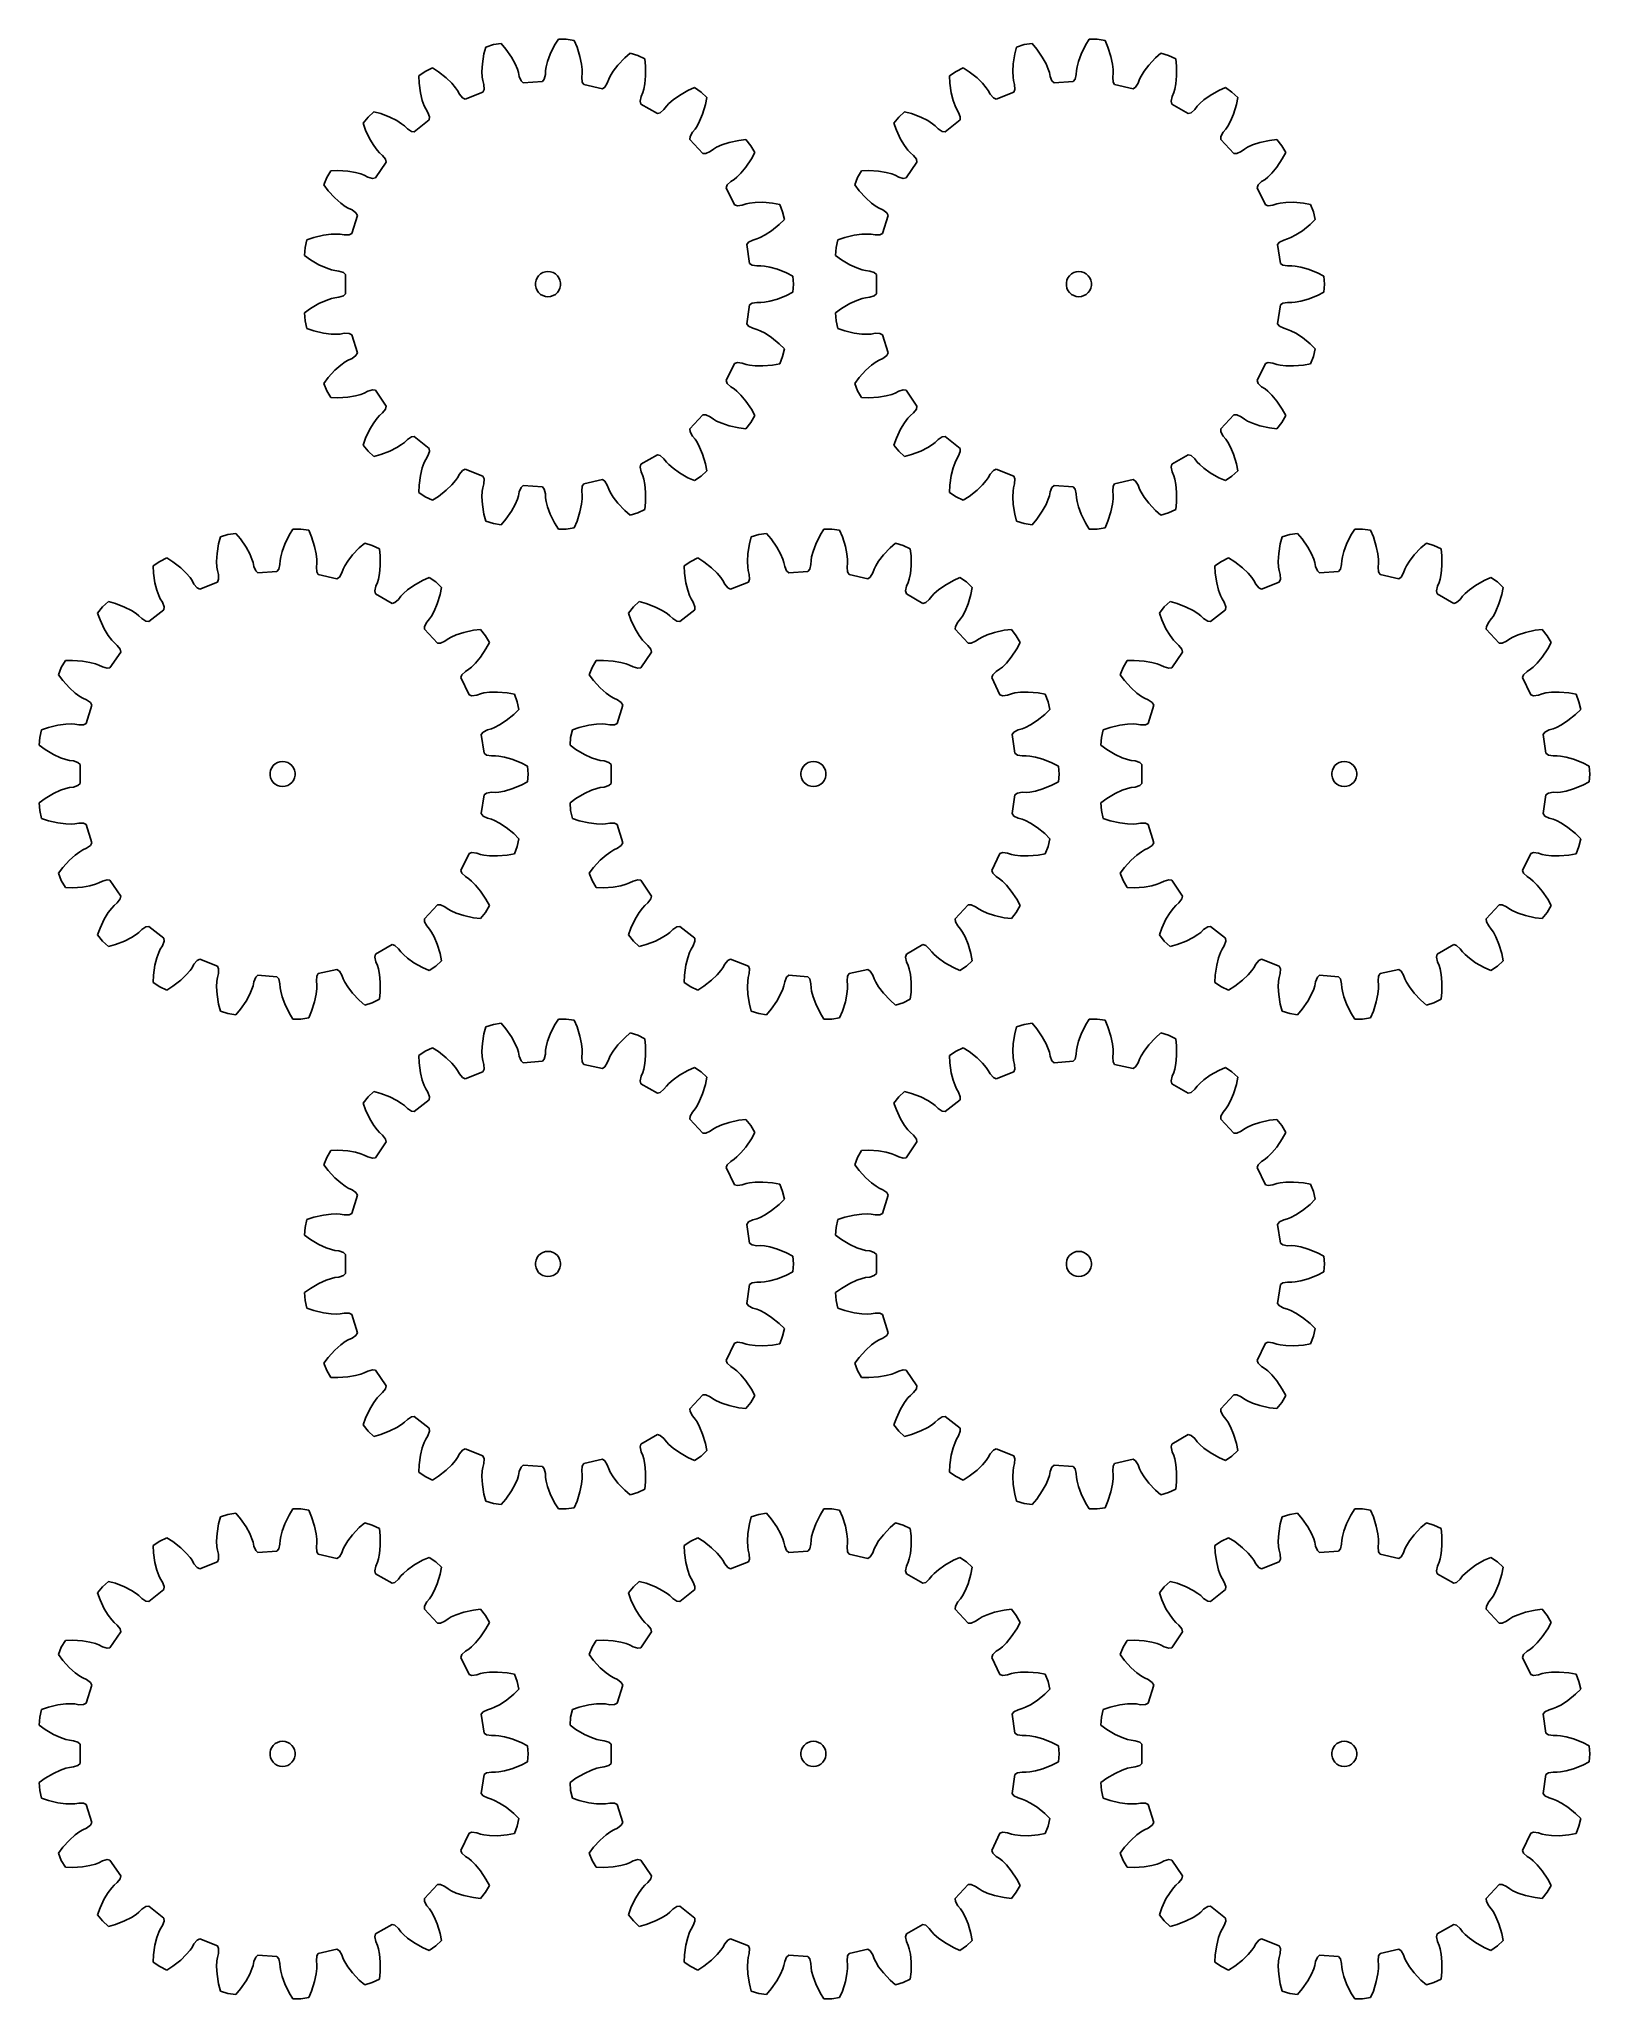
# Model space of a CAD drawing. Extents: x 0 to 185, y 0 to 234.
import ezdxf

# ---------------------------------------------------------------- set-up
doc = ezdxf.new("R2010")
doc.units = 0

msp = doc.modelspace()

# ---------------------------------------------------------------- linework, layer by layer
for p, q in [((61.93, 233.62), (61.47, 232.89)), ((62.87, 233.62), (61.93, 233.62)), ((63.81, 233.48), (62.87, 233.62)), ((125.24, 233.62), (124.79, 232.89)), ((126.19, 233.62), (125.24, 233.62)), ((127.12, 233.48), (126.19, 233.62)), ((53.05, 231.86), (52.87, 230.69)), ((53.26, 232.69), (53.05, 231.86)), ((54.17, 232.97), (53.26, 232.69)), ((55.1, 233.11), (54.17, 232.97)), ((55.66, 232.45), (55.1, 233.11)), ((56.33, 231.48), (55.66, 232.45)), ((56.77, 230.67), (56.33, 231.48)), ((60.96, 231.83), (60.64, 230.96)), ((61.47, 232.89), (60.96, 231.83)), ((64.15, 232.69), (63.81, 233.48)), ((64.5, 231.57), (64.15, 232.69)), ((64.69, 230.66), (64.5, 231.57)), ((69.83, 231.39), (69.03, 230.53)), ((70.48, 231.96), (69.83, 231.39)), ((71.38, 231.68), (70.48, 231.96)), ((72.23, 231.27), (71.38, 231.68)), ((116.36, 231.86), (116.18, 230.69)), ((116.58, 232.69), (116.36, 231.86)), ((117.48, 232.97), (116.58, 232.69)), ((118.42, 233.11), (117.48, 232.97)), ((118.97, 232.45), (118.42, 233.11)), ((119.64, 231.48), (118.97, 232.45)), ((120.09, 230.67), (119.64, 231.48)), ((124.27, 231.83), (123.95, 230.96)), ((124.79, 232.89), (124.27, 231.83)), ((127.46, 232.69), (127.12, 233.48)), ((127.81, 231.57), (127.46, 232.69)), ((128, 230.66), (127.81, 231.57)), ((133.14, 231.39), (132.34, 230.53)), ((133.79, 231.96), (133.14, 231.39)), ((134.7, 231.68), (133.79, 231.96)), ((135.55, 231.27), (134.7, 231.68)), ((46.04, 229.78), (45.26, 229.25)), ((45.26, 229.25), (45.3, 228.39)), ((46.89, 230.19), (46.04, 229.78)), ((47.62, 229.73), (46.89, 230.19)), ((48.54, 229), (47.62, 229.73)), ((49.21, 228.36), (48.54, 229)), ((52.87, 230.69), (52.81, 229.77)), ((52.81, 229.77), (52.84, 229.1)), ((52.84, 229.1), (52.9, 228.68)), ((57.04, 230.06), (56.77, 230.67)), ((57.17, 229.66), (57.04, 230.06)), ((57.26, 229.18), (57.17, 229.66)), ((57.48, 228.65), (57.26, 229.18)), ((60.38, 229.41), (60.24, 228.85)), ((60.4, 229.9), (60.38, 229.41)), ((60.47, 230.31), (60.4, 229.9)), ((60.64, 230.96), (60.47, 230.31)), ((64.76, 229.99), (64.69, 230.66)), ((64.71, 229.09), (64.76, 229.57)), ((64.77, 228.51), (64.71, 229.09)), ((64.76, 229.57), (64.76, 229.99)), ((68.11, 229.23), (67.93, 228.85)), ((68.46, 229.8), (68.11, 229.23)), ((69.03, 230.53), (68.46, 229.8)), ((72.33, 230.41), (72.23, 231.27)), ((72.24, 228.31), (72.33, 229.24)), ((72.33, 229.24), (72.33, 230.41)), ((109.35, 229.78), (108.57, 229.25)), ((108.57, 229.25), (108.61, 228.39)), ((110.21, 230.19), (109.35, 229.78)), ((110.93, 229.73), (110.21, 230.19)), ((111.86, 229), (110.93, 229.73)), ((112.52, 228.36), (111.86, 229)), ((116.18, 230.69), (116.13, 229.77)), ((116.13, 229.77), (116.16, 229.1)), ((116.16, 229.1), (116.22, 228.68)), ((120.35, 230.06), (120.09, 230.67)), ((120.48, 229.66), (120.35, 230.06)), ((120.58, 229.18), (120.48, 229.66)), ((120.79, 228.65), (120.58, 229.18)), ((123.69, 229.41), (123.55, 228.85)), ((123.72, 229.9), (123.69, 229.41)), ((123.78, 230.31), (123.72, 229.9)), ((123.95, 230.96), (123.78, 230.31)), ((128.07, 229.99), (128, 230.66)), ((128.03, 229.09), (128.07, 229.57)), ((128.08, 228.51), (128.03, 229.09)), ((128.07, 229.57), (128.07, 229.99)), ((131.42, 229.23), (131.24, 228.85)), ((131.78, 229.8), (131.42, 229.23)), ((132.34, 230.53), (131.78, 229.8)), ((135.64, 230.41), (135.55, 231.27)), ((135.56, 228.31), (135.64, 229.24)), ((135.64, 229.24), (135.64, 230.41)), ((45.3, 228.39), (45.47, 227.22)), ((45.47, 227.22), (45.69, 226.33)), ((49.64, 227.84), (49.21, 228.36)), ((49.88, 227.5), (49.64, 227.84)), ((50.12, 227.07), (49.88, 227.5)), ((50.48, 226.63), (50.12, 227.07)), ((50.8, 226.48), (50.48, 226.63)), ((52.92, 227.31), (50.8, 226.48)), ((52.9, 228.68), (53.02, 228.21)), ((53.06, 227.64), (52.92, 227.31)), ((53.02, 228.21), (53.06, 227.64)), ((57.74, 228.41), (57.48, 228.65)), ((60.02, 228.58), (57.74, 228.41)), ((60.24, 228.85), (60.02, 228.58)), ((64.95, 228.21), (64.77, 228.51)), ((67.17, 227.7), (64.95, 228.21)), ((67.46, 227.9), (67.17, 227.7)), ((67.76, 228.39), (67.46, 227.9)), ((67.93, 228.85), (67.76, 228.39)), ((71.69, 226.24), (71.81, 226.8)), ((71.81, 226.8), (71.99, 227.25)), ((71.99, 227.25), (72.12, 227.66)), ((72.12, 227.66), (72.24, 228.31)), ((76.35, 226.91), (75.6, 226.38)), ((77.37, 227.5), (76.35, 226.91)), ((78.16, 227.85), (77.37, 227.5)), ((78.94, 227.31), (78.16, 227.85)), ((79.64, 226.67), (78.94, 227.31)), ((79.47, 225.82), (79.64, 226.67)), ((108.61, 228.39), (108.78, 227.22)), ((108.78, 227.22), (109, 226.33)), ((112.96, 227.84), (112.52, 228.36)), ((113.2, 227.5), (112.96, 227.84)), ((113.43, 227.07), (113.2, 227.5)), ((113.8, 226.63), (113.43, 227.07)), ((114.12, 226.48), (113.8, 226.63)), ((116.24, 227.31), (114.12, 226.48)), ((116.22, 228.68), (116.34, 228.21)), ((116.37, 227.64), (116.24, 227.31)), ((116.34, 228.21), (116.37, 227.64)), ((121.06, 228.41), (120.79, 228.65)), ((123.33, 228.58), (121.06, 228.41)), ((123.55, 228.85), (123.33, 228.58)), ((128.26, 228.21), (128.08, 228.51)), ((130.48, 227.7), (128.26, 228.21)), ((130.77, 227.9), (130.48, 227.7)), ((131.07, 228.39), (130.77, 227.9)), ((131.24, 228.85), (131.07, 228.39)), ((135, 226.24), (135.12, 226.8)), ((135.12, 226.8), (135.31, 227.25)), ((135.31, 227.25), (135.43, 227.66)), ((135.43, 227.66), (135.56, 228.31)), ((139.67, 226.91), (138.91, 226.38)), ((140.69, 227.5), (139.67, 226.91)), ((141.47, 227.85), (140.69, 227.5)), ((142.26, 227.31), (141.47, 227.85)), ((142.95, 226.67), (142.26, 227.31)), ((142.78, 225.82), (142.95, 226.67)), ((39.22, 224.34), (38.63, 223.6)), ((39.91, 224.98), (39.22, 224.34)), ((40.74, 224.75), (39.91, 224.98)), ((41.84, 224.33), (40.74, 224.75)), ((42.66, 223.91), (41.84, 224.33)), ((45.69, 226.33), (45.92, 225.69)), ((45.92, 225.69), (46.1, 225.31)), ((46.1, 225.31), (46.35, 224.89)), ((46.35, 224.89), (46.55, 224.36)), ((46.55, 224.36), (46.52, 224)), ((71.77, 225.89), (71.69, 226.24)), ((73.74, 224.76), (71.77, 225.89)), ((74.08, 224.86), (73.74, 224.76)), ((74.51, 225.24), (74.08, 224.86)), ((74.81, 225.63), (74.51, 225.24)), ((75.09, 225.94), (74.81, 225.63)), ((75.6, 226.38), (75.09, 225.94)), ((78.77, 223.85), (79.13, 224.7)), ((79.13, 224.7), (79.47, 225.82)), ((102.53, 224.34), (101.94, 223.6)), ((103.22, 224.98), (102.53, 224.34)), ((104.05, 224.75), (103.22, 224.98)), ((105.15, 224.33), (104.05, 224.75)), ((105.98, 223.91), (105.15, 224.33)), ((109, 226.33), (109.23, 225.69)), ((109.23, 225.69), (109.41, 225.31)), ((109.41, 225.31), (109.66, 224.89)), ((109.66, 224.89), (109.86, 224.36)), ((109.86, 224.36), (109.84, 224)), ((135.08, 225.89), (135, 226.24)), ((137.05, 224.76), (135.08, 225.89)), ((137.39, 224.86), (137.05, 224.76)), ((137.82, 225.24), (137.39, 224.86)), ((138.12, 225.63), (137.82, 225.24)), ((138.41, 225.94), (138.12, 225.63)), ((138.91, 226.38), (138.41, 225.94)), ((142.09, 223.85), (142.44, 224.7)), ((142.44, 224.7), (142.78, 225.82)), ((38.63, 223.6), (38.92, 222.79)), ((38.92, 222.79), (39.42, 221.72)), ((43.23, 223.55), (42.66, 223.91)), ((43.56, 223.29), (43.23, 223.55)), ((43.91, 222.95), (43.56, 223.29)), ((44.39, 222.63), (43.91, 222.95)), ((44.74, 222.58), (44.39, 222.63)), ((46.52, 224), (44.74, 222.58)), ((77.61, 221.67), (77.63, 222.03)), ((77.63, 222.03), (77.91, 222.53)), ((77.91, 222.53), (78.22, 222.91)), ((78.22, 222.91), (78.46, 223.25)), ((78.46, 223.25), (78.77, 223.85)), ((101.94, 223.6), (102.23, 222.79)), ((102.23, 222.79), (102.74, 221.72)), ((106.54, 223.55), (105.98, 223.91)), ((106.87, 223.29), (106.54, 223.55)), ((107.22, 222.95), (106.87, 223.29)), ((107.7, 222.63), (107.22, 222.95)), ((108.05, 222.58), (107.7, 222.63)), ((109.84, 224), (108.05, 222.58)), ((140.92, 221.67), (140.94, 222.03)), ((140.94, 222.03), (141.22, 222.53)), ((141.22, 222.53), (141.53, 222.91)), ((141.53, 222.91), (141.77, 223.25)), ((141.77, 223.25), (142.09, 223.85)), ((39.42, 221.72), (39.9, 220.93)), ((39.9, 220.93), (40.3, 220.39)), ((40.3, 220.39), (40.59, 220.08)), ((40.59, 220.08), (40.95, 219.76)), ((40.95, 219.76), (41.3, 219.31)), ((79.16, 220), (77.61, 221.67)), ((79.51, 220), (79.16, 220)), ((80.03, 220.24), (79.51, 220)), ((80.43, 220.52), (80.03, 220.24)), ((80.8, 220.73), (80.43, 220.52)), ((81.41, 221.01), (80.8, 220.73)), ((82.29, 221.3), (81.41, 221.01)), ((83.43, 221.55), (82.29, 221.3)), ((84.29, 221.65), (83.43, 221.55)), ((84.88, 220.91), (84.29, 221.65)), ((85.35, 220.1), (84.88, 220.91)), ((84.94, 219.34), (85.35, 220.1)), ((102.74, 221.72), (103.21, 220.93)), ((103.21, 220.93), (103.62, 220.39)), ((103.62, 220.39), (103.9, 220.08)), ((103.9, 220.08), (104.26, 219.76)), ((104.26, 219.76), (104.62, 219.31)), ((142.47, 220), (140.92, 221.67)), ((142.82, 220), (142.47, 220)), ((143.34, 220.24), (142.82, 220)), ((143.74, 220.52), (143.34, 220.24)), ((144.11, 220.73), (143.74, 220.52)), ((144.72, 221.01), (144.11, 220.73)), ((145.6, 221.3), (144.72, 221.01)), ((146.75, 221.55), (145.6, 221.3)), ((147.6, 221.65), (146.75, 221.55)), ((148.19, 220.91), (147.6, 221.65)), ((148.67, 220.1), (148.19, 220.91)), ((148.26, 219.34), (148.67, 220.1)), ((34.77, 217.94), (34.3, 217.12)), ((35.63, 217.97), (34.77, 217.94)), ((36.81, 217.89), (35.63, 217.97)), ((37.72, 217.73), (36.81, 217.89)), ((38.37, 217.55), (37.72, 217.73)), ((38.76, 217.4), (38.37, 217.55)), ((39.19, 217.18), (38.76, 217.4)), ((41.38, 218.96), (40.1, 217.08)), ((41.3, 219.31), (41.38, 218.96)), ((83.22, 217.18), (83.7, 217.65)), ((83.7, 217.65), (84.29, 218.36)), ((84.29, 218.36), (84.94, 219.34)), ((98.09, 217.94), (97.61, 217.12)), ((98.95, 217.97), (98.09, 217.94)), ((100.12, 217.89), (98.95, 217.97)), ((101.03, 217.73), (100.12, 217.89)), ((101.68, 217.55), (101.03, 217.73)), ((102.07, 217.4), (101.68, 217.55)), ((102.51, 217.18), (102.07, 217.4)), ((104.69, 218.96), (103.41, 217.08)), ((104.62, 219.31), (104.69, 218.96)), ((146.53, 217.18), (147.01, 217.65)), ((147.01, 217.65), (147.6, 218.36)), ((147.6, 218.36), (148.26, 219.34)), ((34.3, 217.12), (33.95, 216.24)), ((33.95, 216.24), (34.47, 215.55)), ((34.47, 215.55), (35.27, 214.69)), ((39.74, 217.02), (39.19, 217.18)), ((40.1, 217.08), (39.74, 217.02)), ((81.94, 215.92), (82.07, 216.25)), ((82.93, 213.87), (81.94, 215.92)), ((82.07, 216.25), (82.48, 216.65)), ((82.48, 216.65), (82.89, 216.91)), ((82.89, 216.91), (83.22, 217.18)), ((97.61, 217.12), (97.27, 216.24)), ((97.27, 216.24), (97.78, 215.55)), ((97.78, 215.55), (98.58, 214.69)), ((103.06, 217.02), (102.51, 217.18)), ((103.41, 217.08), (103.06, 217.02)), ((145.25, 215.92), (145.38, 216.25)), ((146.24, 213.87), (145.25, 215.92)), ((145.38, 216.25), (145.79, 216.65)), ((145.79, 216.65), (146.2, 216.91)), ((146.2, 216.91), (146.53, 217.18)), ((35.27, 214.69), (35.96, 214.07)), ((35.96, 214.07), (36.5, 213.68)), ((36.5, 213.68), (36.86, 213.47)), ((36.86, 213.47), (37.31, 213.26)), ((37.95, 212.62), (37.28, 210.45)), ((37.31, 213.26), (37.78, 212.93)), ((37.78, 212.93), (37.95, 212.62)), ((83.27, 213.76), (82.93, 213.87)), ((83.84, 213.84), (83.27, 213.76)), ((84.3, 213.99), (83.84, 213.84)), ((84.71, 214.08), (84.3, 213.99)), ((85.38, 214.16), (84.71, 214.08)), ((86.3, 214.18), (85.38, 214.16)), ((87.47, 214.08), (86.3, 214.18)), ((88.32, 213.93), (87.47, 214.08)), ((88.67, 213.05), (88.32, 213.93)), ((88.88, 212.13), (88.67, 213.05)), ((98.58, 214.69), (99.27, 214.07)), ((99.27, 214.07), (99.81, 213.68)), ((99.81, 213.68), (100.18, 213.47)), ((100.18, 213.47), (100.62, 213.26)), ((101.26, 212.62), (100.59, 210.45)), ((100.62, 213.26), (101.09, 212.93)), ((101.09, 212.93), (101.26, 212.62)), ((146.58, 213.76), (146.24, 213.87)), ((147.15, 213.84), (146.58, 213.76)), ((147.61, 213.99), (147.15, 213.84)), ((148.02, 214.08), (147.61, 213.99)), ((148.69, 214.16), (148.02, 214.08)), ((149.61, 214.18), (148.69, 214.16)), ((150.79, 214.08), (149.61, 214.18)), ((151.64, 213.93), (150.79, 214.08)), ((151.98, 213.05), (151.64, 213.93)), ((152.19, 212.13), (151.98, 213.05)), ((34.81, 210.37), (33.9, 210.25)), ((35.49, 210.39), (34.81, 210.37)), ((35.91, 210.36), (35.49, 210.39)), ((36.39, 210.28), (35.91, 210.36)), ((36.96, 210.29), (36.39, 210.28)), ((37.28, 210.45), (36.96, 210.29)), ((85.98, 209.97), (86.58, 210.28)), ((86.58, 210.28), (87.35, 210.78)), ((87.35, 210.78), (88.26, 211.52)), ((88.26, 211.52), (88.88, 212.13)), ((98.13, 210.37), (97.21, 210.25)), ((98.8, 210.39), (98.13, 210.37)), ((99.22, 210.36), (98.8, 210.39)), ((99.7, 210.28), (99.22, 210.36)), ((100.27, 210.29), (99.7, 210.28)), ((100.59, 210.45), (100.27, 210.29)), ((149.29, 209.97), (149.89, 210.28)), ((149.89, 210.28), (150.66, 210.78)), ((150.66, 210.78), (151.58, 211.52)), ((151.58, 211.52), (152.19, 212.13)), ((31.73, 208.78), (31.66, 207.84)), ((31.94, 209.7), (31.73, 208.78)), ((32.75, 209.98), (31.94, 209.7)), ((33.9, 210.25), (32.75, 209.98)), ((84.39, 209.14), (84.61, 209.42)), ((84.73, 206.89), (84.39, 209.14)), ((84.61, 209.42), (85.12, 209.68)), ((85.12, 209.68), (85.59, 209.81)), ((85.59, 209.81), (85.98, 209.97)), ((95.04, 208.78), (94.97, 207.84)), ((95.25, 209.7), (95.04, 208.78)), ((96.07, 209.98), (95.25, 209.7)), ((97.21, 210.25), (96.07, 209.98)), ((147.7, 209.14), (147.92, 209.42)), ((148.04, 206.89), (147.7, 209.14)), ((147.92, 209.42), (148.43, 209.68)), ((148.43, 209.68), (148.9, 209.81)), ((148.9, 209.81), (149.29, 209.97)), ((31.66, 207.84), (32.35, 207.33)), ((32.35, 207.33), (33.37, 206.74)), ((33.37, 206.74), (34.21, 206.36)), ((34.21, 206.36), (34.85, 206.14)), ((34.85, 206.14), (35.25, 206.04)), ((35.25, 206.04), (35.74, 205.98)), ((35.74, 205.98), (36.28, 205.8)), ((36.28, 205.8), (36.54, 205.56)), ((59.57, 205.42), (59.8, 205.63)), ((59.8, 205.63), (60.07, 205.79)), ((60.07, 205.79), (60.37, 205.89)), ((60.37, 205.89), (60.68, 205.92)), ((60.68, 205.92), (61, 205.89)), ((61, 205.89), (61.29, 205.79)), ((61.29, 205.79), (61.57, 205.63)), ((61.57, 205.63), (61.8, 205.42)), ((85.02, 206.69), (84.73, 206.89)), ((85.58, 206.59), (85.02, 206.69)), ((86.07, 206.6), (85.58, 206.59)), ((86.49, 206.57), (86.07, 206.6)), ((87.15, 206.45), (86.49, 206.57)), ((88.04, 206.19), (87.15, 206.45)), ((89.13, 205.76), (88.04, 206.19)), ((89.9, 205.36), (89.13, 205.76)), ((94.97, 207.84), (95.67, 207.33)), ((95.67, 207.33), (96.68, 206.74)), ((96.68, 206.74), (97.52, 206.36)), ((97.52, 206.36), (98.16, 206.14)), ((98.16, 206.14), (98.57, 206.04)), ((98.57, 206.04), (99.05, 205.98)), ((99.05, 205.98), (99.6, 205.8)), ((99.6, 205.8), (99.86, 205.56)), ((122.88, 205.42), (123.12, 205.63)), ((123.12, 205.63), (123.39, 205.79)), ((123.39, 205.79), (123.69, 205.89)), ((123.69, 205.89), (124, 205.92)), ((124, 205.92), (124.31, 205.89)), ((124.31, 205.89), (124.61, 205.79)), ((124.61, 205.79), (124.88, 205.63)), ((124.88, 205.63), (125.11, 205.42)), ((148.33, 206.69), (148.04, 206.89)), ((148.9, 206.59), (148.33, 206.69)), ((149.38, 206.6), (148.9, 206.59)), ((149.8, 206.57), (149.38, 206.6)), ((150.47, 206.45), (149.8, 206.57)), ((151.35, 206.19), (150.47, 206.45)), ((152.45, 205.76), (151.35, 206.19)), ((153.21, 205.36), (152.45, 205.76)), ((36.54, 203.28), (36.28, 203.04)), ((36.54, 205.56), (36.54, 203.28)), ((59.19, 204.58), (59.26, 204.88)), ((59.19, 204.26), (59.19, 204.58)), ((59.26, 203.95), (59.19, 204.26)), ((59.26, 204.88), (59.39, 205.17)), ((59.39, 203.67), (59.26, 203.95)), ((59.39, 205.17), (59.57, 205.42)), ((59.57, 203.41), (59.39, 203.67)), ((59.8, 203.2), (59.57, 203.41)), ((61.8, 203.41), (61.57, 203.2)), ((61.8, 205.42), (61.98, 205.17)), ((61.98, 203.67), (61.8, 203.41)), ((61.98, 205.17), (62.11, 204.88)), ((62.11, 203.95), (61.98, 203.67)), ((62.11, 204.88), (62.18, 204.58)), ((62.18, 204.26), (62.11, 203.95)), ((62.18, 204.58), (62.18, 204.26)), ((89.13, 203.08), (89.9, 203.48)), ((89.97, 204.42), (89.9, 205.36)), ((89.9, 203.48), (89.97, 204.42)), ((99.86, 203.28), (99.6, 203.04)), ((99.86, 205.56), (99.86, 203.28)), ((122.51, 204.58), (122.57, 204.88)), ((122.51, 204.26), (122.51, 204.58)), ((122.57, 203.95), (122.51, 204.26)), ((122.57, 204.88), (122.7, 205.17)), ((122.7, 203.67), (122.57, 203.95)), ((122.7, 205.17), (122.88, 205.42)), ((122.88, 203.41), (122.7, 203.67)), ((123.12, 203.2), (122.88, 203.41)), ((125.11, 203.41), (124.88, 203.2)), ((125.11, 205.42), (125.3, 205.17)), ((125.3, 203.67), (125.11, 203.41)), ((125.3, 205.17), (125.42, 204.88)), ((125.42, 203.95), (125.3, 203.67)), ((125.42, 204.88), (125.49, 204.58)), ((125.49, 204.26), (125.42, 203.95)), ((125.49, 204.58), (125.49, 204.26)), ((152.45, 203.08), (153.21, 203.48)), ((153.28, 204.42), (153.21, 205.36)), ((153.21, 203.48), (153.28, 204.42)), ((32.35, 201.5), (31.66, 201)), ((31.66, 201), (31.73, 200.05)), ((33.37, 202.1), (32.35, 201.5)), ((34.21, 202.48), (33.37, 202.1)), ((34.85, 202.7), (34.21, 202.48)), ((35.25, 202.79), (34.85, 202.7)), ((35.74, 202.86), (35.25, 202.79)), ((36.28, 203.04), (35.74, 202.86)), ((60.07, 203.05), (59.8, 203.2)), ((60.37, 202.95), (60.07, 203.05)), ((60.68, 202.92), (60.37, 202.95)), ((61, 202.95), (60.68, 202.92)), ((61.29, 203.05), (61, 202.95)), ((61.57, 203.2), (61.29, 203.05)), ((84.39, 199.69), (84.73, 201.95)), ((84.73, 201.95), (85.02, 202.15)), ((85.02, 202.15), (85.58, 202.24)), ((85.58, 202.24), (86.07, 202.23)), ((86.07, 202.23), (86.49, 202.27)), ((86.49, 202.27), (87.15, 202.39)), ((87.15, 202.39), (88.04, 202.64)), ((88.04, 202.64), (89.13, 203.08)), ((95.67, 201.5), (94.97, 201)), ((94.97, 201), (95.04, 200.05)), ((96.68, 202.1), (95.67, 201.5)), ((97.52, 202.48), (96.68, 202.1)), ((98.16, 202.7), (97.52, 202.48)), ((98.57, 202.79), (98.16, 202.7)), ((99.05, 202.86), (98.57, 202.79)), ((99.6, 203.04), (99.05, 202.86)), ((123.39, 203.05), (123.12, 203.2)), ((123.69, 202.95), (123.39, 203.05)), ((124, 202.92), (123.69, 202.95)), ((124.31, 202.95), (124, 202.92)), ((124.61, 203.05), (124.31, 202.95)), ((124.88, 203.2), (124.61, 203.05)), ((147.7, 199.69), (148.04, 201.95)), ((148.04, 201.95), (148.33, 202.15)), ((148.33, 202.15), (148.9, 202.24)), ((148.9, 202.24), (149.38, 202.23)), ((149.38, 202.23), (149.8, 202.27)), ((149.8, 202.27), (150.47, 202.39)), ((150.47, 202.39), (151.35, 202.64)), ((151.35, 202.64), (152.45, 203.08)), ((31.73, 200.05), (31.94, 199.13)), ((31.94, 199.13), (32.75, 198.85)), ((32.75, 198.85), (33.9, 198.59)), ((33.9, 198.59), (34.81, 198.47)), ((84.61, 199.41), (84.39, 199.69)), ((85.12, 199.16), (84.61, 199.41)), ((85.59, 199.02), (85.12, 199.16)), ((85.98, 198.87), (85.59, 199.02)), ((86.58, 198.56), (85.98, 198.87)), ((95.04, 200.05), (95.25, 199.13)), ((95.25, 199.13), (96.07, 198.85)), ((96.07, 198.85), (97.21, 198.59)), ((97.21, 198.59), (98.13, 198.47)), ((147.92, 199.41), (147.7, 199.69)), ((148.43, 199.16), (147.92, 199.41)), ((148.9, 199.02), (148.43, 199.16)), ((149.29, 198.87), (148.9, 199.02)), ((149.89, 198.56), (149.29, 198.87)), ((34.81, 198.47), (35.49, 198.44)), ((35.49, 198.44), (35.91, 198.47)), ((35.91, 198.47), (36.39, 198.56)), ((36.39, 198.56), (36.96, 198.55)), ((36.96, 198.55), (37.28, 198.39)), ((37.28, 198.39), (37.95, 196.21)), ((87.35, 198.05), (86.58, 198.56)), ((88.26, 197.31), (87.35, 198.05)), ((88.88, 196.71), (88.26, 197.31)), ((88.67, 195.79), (88.88, 196.71)), ((98.13, 198.47), (98.8, 198.44)), ((98.8, 198.44), (99.22, 198.47)), ((99.22, 198.47), (99.7, 198.56)), ((99.7, 198.56), (100.27, 198.55)), ((100.27, 198.55), (100.59, 198.39)), ((100.59, 198.39), (101.26, 196.21)), ((150.66, 198.05), (149.89, 198.56)), ((151.58, 197.31), (150.66, 198.05)), ((152.19, 196.71), (151.58, 197.31)), ((151.98, 195.79), (152.19, 196.71)), ((35.27, 194.15), (34.47, 193.28)), ((35.96, 194.76), (35.27, 194.15)), ((36.5, 195.16), (35.96, 194.76)), ((36.86, 195.37), (36.5, 195.16)), ((37.31, 195.57), (36.86, 195.37)), ((37.78, 195.91), (37.31, 195.57)), ((37.95, 196.21), (37.78, 195.91)), ((81.94, 192.92), (82.93, 194.97)), ((82.93, 194.97), (83.27, 195.08)), ((83.27, 195.08), (83.84, 195)), ((83.84, 195), (84.3, 194.85)), ((84.3, 194.85), (84.71, 194.76)), ((84.71, 194.76), (85.38, 194.68)), ((85.38, 194.68), (86.3, 194.66)), ((86.3, 194.66), (87.47, 194.75)), ((87.47, 194.75), (88.32, 194.91)), ((88.32, 194.91), (88.67, 195.79)), ((98.58, 194.15), (97.78, 193.28)), ((99.27, 194.76), (98.58, 194.15)), ((99.81, 195.16), (99.27, 194.76)), ((100.18, 195.37), (99.81, 195.16)), ((100.62, 195.57), (100.18, 195.37)), ((101.09, 195.91), (100.62, 195.57)), ((101.26, 196.21), (101.09, 195.91)), ((145.25, 192.92), (146.24, 194.97)), ((146.24, 194.97), (146.58, 195.08)), ((146.58, 195.08), (147.15, 195)), ((147.15, 195), (147.61, 194.85)), ((147.61, 194.85), (148.02, 194.76)), ((148.02, 194.76), (148.69, 194.68)), ((148.69, 194.68), (149.61, 194.66)), ((149.61, 194.66), (150.79, 194.75)), ((150.79, 194.75), (151.64, 194.91)), ((151.64, 194.91), (151.98, 195.79)), ((34.47, 193.28), (33.95, 192.59)), ((33.95, 192.59), (34.3, 191.71)), ((34.3, 191.71), (34.77, 190.89)), ((38.76, 191.43), (39.19, 191.66)), ((39.19, 191.66), (39.74, 191.82)), ((39.74, 191.82), (40.1, 191.76)), ((40.1, 191.76), (41.38, 189.88)), ((82.07, 192.59), (81.94, 192.92)), ((82.48, 192.19), (82.07, 192.59)), ((82.89, 191.92), (82.48, 192.19)), ((83.22, 191.66), (82.89, 191.92)), ((83.7, 191.19), (83.22, 191.66)), ((97.78, 193.28), (97.27, 192.59)), ((97.27, 192.59), (97.61, 191.71)), ((97.61, 191.71), (98.09, 190.89)), ((102.07, 191.43), (102.51, 191.66)), ((102.51, 191.66), (103.06, 191.82)), ((103.06, 191.82), (103.41, 191.76)), ((103.41, 191.76), (104.69, 189.88)), ((145.38, 192.59), (145.25, 192.92)), ((145.79, 192.19), (145.38, 192.59)), ((146.2, 191.92), (145.79, 192.19)), ((146.53, 191.66), (146.2, 191.92)), ((147.01, 191.19), (146.53, 191.66)), ((34.77, 190.89), (35.63, 190.87)), ((35.63, 190.87), (36.81, 190.95)), ((36.81, 190.95), (37.72, 191.1)), ((37.72, 191.1), (38.37, 191.28)), ((38.37, 191.28), (38.76, 191.43)), ((41.3, 189.53), (40.95, 189.08)), ((41.38, 189.88), (41.3, 189.53)), ((84.29, 190.48), (83.7, 191.19)), ((84.94, 189.5), (84.29, 190.48)), ((85.35, 188.74), (84.94, 189.5)), ((98.09, 190.89), (98.95, 190.87)), ((98.95, 190.87), (100.12, 190.95)), ((100.12, 190.95), (101.03, 191.1)), ((101.03, 191.1), (101.68, 191.28)), ((101.68, 191.28), (102.07, 191.43)), ((104.62, 189.53), (104.26, 189.08)), ((104.69, 189.88), (104.62, 189.53)), ((147.6, 190.48), (147.01, 191.19)), ((148.26, 189.5), (147.6, 190.48)), ((148.67, 188.74), (148.26, 189.5)), ((39.42, 187.11), (38.92, 186.05)), ((39.9, 187.9), (39.42, 187.11)), ((40.3, 188.44), (39.9, 187.9)), ((40.59, 188.75), (40.3, 188.44)), ((40.95, 189.08), (40.59, 188.75)), ((77.61, 187.16), (79.16, 188.83)), ((77.63, 186.81), (77.61, 187.16)), ((79.16, 188.83), (79.51, 188.84)), ((79.51, 188.84), (80.03, 188.59)), ((80.03, 188.59), (80.43, 188.31)), ((80.43, 188.31), (80.8, 188.1)), ((80.8, 188.1), (81.41, 187.83)), ((81.41, 187.83), (82.29, 187.54)), ((82.29, 187.54), (83.43, 187.29)), ((83.43, 187.29), (84.29, 187.18)), ((84.29, 187.18), (84.88, 187.92)), ((84.88, 187.92), (85.35, 188.74)), ((102.74, 187.11), (102.23, 186.05)), ((103.21, 187.9), (102.74, 187.11)), ((103.62, 188.44), (103.21, 187.9)), ((103.9, 188.75), (103.62, 188.44)), ((104.26, 189.08), (103.9, 188.75)), ((140.92, 187.16), (142.47, 188.83)), ((140.94, 186.81), (140.92, 187.16)), ((142.47, 188.83), (142.82, 188.84)), ((142.82, 188.84), (143.34, 188.59)), ((143.34, 188.59), (143.74, 188.31)), ((143.74, 188.31), (144.11, 188.1)), ((144.11, 188.1), (144.72, 187.83)), ((144.72, 187.83), (145.6, 187.54)), ((145.6, 187.54), (146.75, 187.29)), ((146.75, 187.29), (147.6, 187.18)), ((147.6, 187.18), (148.19, 187.92)), ((148.19, 187.92), (148.67, 188.74)), ((38.92, 186.05), (38.63, 185.24)), ((38.63, 185.24), (39.22, 184.5)), ((41.84, 184.51), (42.66, 184.93)), ((42.66, 184.93), (43.23, 185.29)), ((43.23, 185.29), (43.56, 185.55)), ((43.56, 185.55), (43.91, 185.89)), ((43.91, 185.89), (44.39, 186.2)), ((44.39, 186.2), (44.74, 186.25)), ((44.74, 186.25), (46.52, 184.83)), ((46.52, 184.83), (46.55, 184.48)), ((77.91, 186.31), (77.63, 186.81)), ((78.22, 185.93), (77.91, 186.31)), ((78.46, 185.58), (78.22, 185.93)), ((78.77, 184.99), (78.46, 185.58)), ((79.13, 184.14), (78.77, 184.99)), ((102.23, 186.05), (101.94, 185.24)), ((101.94, 185.24), (102.53, 184.5)), ((105.15, 184.51), (105.98, 184.93)), ((105.98, 184.93), (106.54, 185.29)), ((106.54, 185.29), (106.87, 185.55)), ((106.87, 185.55), (107.22, 185.89)), ((107.22, 185.89), (107.7, 186.2)), ((107.7, 186.2), (108.05, 186.25)), ((108.05, 186.25), (109.84, 184.83)), ((109.84, 184.83), (109.86, 184.48)), ((141.22, 186.31), (140.94, 186.81)), ((141.53, 185.93), (141.22, 186.31)), ((141.77, 185.58), (141.53, 185.93)), ((142.09, 184.99), (141.77, 185.58)), ((142.44, 184.14), (142.09, 184.99)), ((39.22, 184.5), (39.91, 183.86)), ((39.91, 183.86), (40.74, 184.09)), ((40.74, 184.09), (41.84, 184.51)), ((45.69, 182.51), (45.47, 181.61)), ((45.92, 183.14), (45.69, 182.51)), ((46.1, 183.52), (45.92, 183.14)), ((46.35, 183.94), (46.1, 183.52)), ((46.55, 184.48), (46.35, 183.94)), ((50.48, 182.21), (50.8, 182.36)), ((50.8, 182.36), (52.92, 181.53)), ((71.69, 182.6), (71.77, 182.94)), ((71.81, 182.04), (71.69, 182.6)), ((71.77, 182.94), (73.74, 184.08)), ((73.74, 184.08), (74.08, 183.98)), ((74.08, 183.98), (74.51, 183.6)), ((74.51, 183.6), (74.81, 183.21)), ((74.81, 183.21), (75.09, 182.9)), ((75.09, 182.9), (75.6, 182.46)), ((75.6, 182.46), (76.35, 181.92)), ((79.47, 183.01), (79.13, 184.14)), ((79.64, 182.17), (79.47, 183.01)), ((102.53, 184.5), (103.22, 183.86)), ((103.22, 183.86), (104.05, 184.09)), ((104.05, 184.09), (105.15, 184.51)), ((109, 182.51), (108.78, 181.61)), ((109.23, 183.14), (109, 182.51)), ((109.41, 183.52), (109.23, 183.14)), ((109.66, 183.94), (109.41, 183.52)), ((109.86, 184.48), (109.66, 183.94)), ((113.8, 182.21), (114.12, 182.36)), ((114.12, 182.36), (116.24, 181.53)), ((135, 182.6), (135.08, 182.94)), ((135.12, 182.04), (135, 182.6)), ((135.08, 182.94), (137.05, 184.08)), ((137.05, 184.08), (137.39, 183.98)), ((137.39, 183.98), (137.82, 183.6)), ((137.82, 183.6), (138.12, 183.21)), ((138.12, 183.21), (138.41, 182.9)), ((138.41, 182.9), (138.91, 182.46)), ((138.91, 182.46), (139.67, 181.92)), ((142.78, 183.01), (142.44, 184.14)), ((142.95, 182.17), (142.78, 183.01)), ((45.3, 180.45), (45.26, 179.59)), ((45.47, 181.61), (45.3, 180.45)), ((48.54, 179.84), (49.21, 180.48)), ((49.21, 180.48), (49.64, 180.99)), ((49.64, 180.99), (49.88, 181.34)), ((49.88, 181.34), (50.12, 181.77)), ((50.12, 181.77), (50.48, 182.21)), ((52.9, 180.15), (52.84, 179.74)), ((53.02, 180.63), (52.9, 180.15)), ((52.92, 181.53), (53.06, 181.2)), ((53.06, 181.2), (53.02, 180.63)), ((57.26, 179.66), (57.48, 180.19)), ((57.48, 180.19), (57.74, 180.43)), ((57.74, 180.43), (60.02, 180.26)), ((60.02, 180.26), (60.24, 179.98)), ((60.24, 179.98), (60.38, 179.43)), ((64.71, 179.75), (64.77, 180.32)), ((64.77, 180.32), (64.95, 180.63)), ((64.95, 180.63), (67.17, 181.14)), ((67.17, 181.14), (67.46, 180.94)), ((67.46, 180.94), (67.76, 180.45)), ((67.76, 180.45), (67.93, 179.99)), ((67.93, 179.99), (68.11, 179.61)), ((71.99, 181.58), (71.81, 182.04)), ((72.12, 181.18), (71.99, 181.58)), ((72.24, 180.52), (72.12, 181.18)), ((72.33, 179.6), (72.24, 180.52)), ((76.35, 181.92), (77.37, 181.34)), ((77.37, 181.34), (78.16, 180.99)), ((78.16, 180.99), (78.94, 181.52)), ((78.94, 181.52), (79.64, 182.17)), ((108.61, 180.45), (108.57, 179.59)), ((108.78, 181.61), (108.61, 180.45)), ((111.86, 179.84), (112.52, 180.48)), ((112.52, 180.48), (112.96, 180.99)), ((112.96, 180.99), (113.2, 181.34)), ((113.2, 181.34), (113.43, 181.77)), ((113.43, 181.77), (113.8, 182.21)), ((116.22, 180.15), (116.16, 179.74)), ((116.34, 180.63), (116.22, 180.15)), ((116.24, 181.53), (116.37, 181.2)), ((116.37, 181.2), (116.34, 180.63)), ((120.58, 179.66), (120.79, 180.19)), ((120.79, 180.19), (121.06, 180.43)), ((121.06, 180.43), (123.33, 180.26)), ((123.33, 180.26), (123.55, 179.98)), ((123.55, 179.98), (123.69, 179.43)), ((128.03, 179.75), (128.08, 180.32)), ((128.08, 180.32), (128.26, 180.63)), ((128.26, 180.63), (130.48, 181.14)), ((130.48, 181.14), (130.77, 180.94)), ((130.77, 180.94), (131.07, 180.45)), ((131.07, 180.45), (131.24, 179.99)), ((131.24, 179.99), (131.42, 179.61)), ((135.31, 181.58), (135.12, 182.04)), ((135.43, 181.18), (135.31, 181.58)), ((135.56, 180.52), (135.43, 181.18)), ((135.64, 179.6), (135.56, 180.52)), ((139.67, 181.92), (140.69, 181.34)), ((140.69, 181.34), (141.47, 180.99)), ((141.47, 180.99), (142.26, 181.52)), ((142.26, 181.52), (142.95, 182.17)), ((45.26, 179.59), (46.04, 179.06)), ((46.04, 179.06), (46.89, 178.65)), ((46.89, 178.65), (47.62, 179.11)), ((47.62, 179.11), (48.54, 179.84)), ((52.84, 179.74), (52.81, 179.07)), ((52.81, 179.07), (52.87, 178.14)), ((52.87, 178.14), (53.05, 176.98)), ((56.33, 177.35), (56.77, 178.16)), ((56.77, 178.16), (57.04, 178.78)), ((57.04, 178.78), (57.17, 179.18)), ((57.17, 179.18), (57.26, 179.66)), ((60.38, 179.43), (60.4, 178.94)), ((60.4, 178.94), (60.47, 178.52)), ((60.47, 178.52), (60.64, 177.87)), ((60.64, 177.87), (60.96, 177.01)), ((64.5, 177.27), (64.69, 178.18)), ((64.69, 178.18), (64.76, 178.84)), ((64.76, 179.26), (64.71, 179.75)), ((64.76, 178.84), (64.76, 179.26)), ((68.11, 179.61), (68.46, 179.04)), ((68.46, 179.04), (69.03, 178.3)), ((69.03, 178.3), (69.83, 177.45)), ((71.38, 177.16), (72.23, 177.57)), ((72.23, 177.57), (72.33, 178.43)), ((72.33, 178.43), (72.33, 179.6)), ((108.57, 179.59), (109.35, 179.06)), ((109.35, 179.06), (110.21, 178.65)), ((110.21, 178.65), (110.93, 179.11)), ((110.93, 179.11), (111.86, 179.84)), ((116.16, 179.74), (116.13, 179.07)), ((116.13, 179.07), (116.18, 178.14)), ((116.18, 178.14), (116.36, 176.98)), ((119.64, 177.35), (120.09, 178.16)), ((120.09, 178.16), (120.35, 178.78)), ((120.35, 178.78), (120.48, 179.18)), ((120.48, 179.18), (120.58, 179.66)), ((123.69, 179.43), (123.72, 178.94)), ((123.72, 178.94), (123.78, 178.52)), ((123.78, 178.52), (123.95, 177.87)), ((123.95, 177.87), (124.27, 177.01)), ((127.81, 177.27), (128, 178.18)), ((128, 178.18), (128.07, 178.84)), ((128.07, 179.26), (128.03, 179.75)), ((128.07, 178.84), (128.07, 179.26)), ((131.42, 179.61), (131.78, 179.04)), ((131.78, 179.04), (132.34, 178.3)), ((132.34, 178.3), (133.14, 177.45)), ((134.7, 177.16), (135.55, 177.57)), ((135.55, 177.57), (135.64, 178.43)), ((135.64, 178.43), (135.64, 179.6)), ((53.05, 176.98), (53.26, 176.15)), ((53.26, 176.15), (54.17, 175.87)), ((54.17, 175.87), (55.1, 175.73)), ((55.1, 175.73), (55.66, 176.38)), ((55.66, 176.38), (56.33, 177.35)), ((60.96, 177.01), (61.47, 175.95)), ((61.47, 175.95), (61.93, 175.22)), ((62.87, 175.22), (63.81, 175.36)), ((63.81, 175.36), (64.15, 176.15)), ((64.15, 176.15), (64.5, 177.27)), ((69.83, 177.45), (70.48, 176.88)), ((70.48, 176.88), (71.38, 177.16)), ((116.36, 176.98), (116.58, 176.15)), ((116.58, 176.15), (117.48, 175.87)), ((117.48, 175.87), (118.42, 175.73)), ((118.42, 175.73), (118.97, 176.38)), ((118.97, 176.38), (119.64, 177.35)), ((124.27, 177.01), (124.79, 175.95)), ((124.79, 175.95), (125.24, 175.22)), ((126.19, 175.22), (127.12, 175.36)), ((127.12, 175.36), (127.46, 176.15)), ((127.46, 176.15), (127.81, 177.27)), ((133.14, 177.45), (133.79, 176.88)), ((133.79, 176.88), (134.7, 177.16)), ((21.39, 173.45), (21.21, 172.29)), ((21.61, 174.28), (21.39, 173.45)), ((22.51, 174.56), (21.61, 174.28)), ((23.45, 174.7), (22.51, 174.56)), ((24, 174.05), (23.45, 174.7)), ((24.67, 173.08), (24, 174.05)), ((25.12, 172.27), (24.67, 173.08)), ((29.3, 173.43), (28.98, 172.56)), ((29.82, 174.48), (29.3, 173.43)), ((30.27, 175.22), (29.82, 174.48)), ((31.22, 175.22), (30.27, 175.22)), ((32.15, 175.07), (31.22, 175.22)), ((32.49, 174.28), (32.15, 175.07)), ((32.84, 173.16), (32.49, 174.28)), ((33.03, 172.26), (32.84, 173.16)), ((38.17, 172.98), (37.37, 172.13)), ((38.82, 173.55), (38.17, 172.98)), ((39.73, 173.27), (38.82, 173.55)), ((40.58, 172.86), (39.73, 173.27)), ((61.93, 175.22), (62.87, 175.22)), ((84.7, 173.45), (84.52, 172.29)), ((84.92, 174.28), (84.7, 173.45)), ((85.82, 174.56), (84.92, 174.28)), ((86.76, 174.7), (85.82, 174.56)), ((87.32, 174.05), (86.76, 174.7)), ((87.98, 173.08), (87.32, 174.05)), ((88.43, 172.27), (87.98, 173.08)), ((92.61, 173.43), (92.29, 172.56)), ((93.13, 174.48), (92.61, 173.43)), ((93.58, 175.22), (93.13, 174.48)), ((94.53, 175.22), (93.58, 175.22)), ((95.46, 175.07), (94.53, 175.22)), ((95.8, 174.28), (95.46, 175.07)), ((96.16, 173.16), (95.8, 174.28)), ((96.34, 172.26), (96.16, 173.16)), ((101.49, 172.98), (100.68, 172.13)), ((102.14, 173.55), (101.49, 172.98)), ((103.04, 173.27), (102.14, 173.55)), ((103.89, 172.86), (103.04, 173.27)), ((125.24, 175.22), (126.19, 175.22)), ((148.02, 173.45), (147.83, 172.29)), ((148.23, 174.28), (148.02, 173.45)), ((149.14, 174.56), (148.23, 174.28)), ((150.07, 174.7), (149.14, 174.56)), ((150.63, 174.05), (150.07, 174.7)), ((151.3, 173.08), (150.63, 174.05)), ((151.74, 172.27), (151.3, 173.08)), ((155.93, 173.43), (155.61, 172.56)), ((156.44, 174.48), (155.93, 173.43)), ((156.9, 175.22), (156.44, 174.48)), ((157.84, 175.22), (156.9, 175.22)), ((158.78, 175.07), (157.84, 175.22)), ((159.12, 174.28), (158.78, 175.07)), ((159.47, 173.16), (159.12, 174.28)), ((159.66, 172.26), (159.47, 173.16)), ((164.8, 172.98), (163.99, 172.13)), ((165.45, 173.55), (164.8, 172.98)), ((166.35, 173.27), (165.45, 173.55)), ((167.2, 172.86), (166.35, 173.27)), ((14.39, 171.37), (13.6, 170.84)), ((13.6, 170.84), (13.64, 169.98)), ((15.24, 171.78), (14.39, 171.37)), ((15.96, 171.32), (15.24, 171.78)), ((16.89, 170.59), (15.96, 171.32)), ((17.55, 169.95), (16.89, 170.59)), ((21.21, 172.29), (21.16, 171.37)), ((21.16, 171.37), (21.19, 170.69)), ((21.19, 170.69), (21.25, 170.28)), ((25.38, 171.65), (25.12, 172.27)), ((25.51, 171.25), (25.38, 171.65)), ((25.61, 170.77), (25.51, 171.25)), ((25.83, 170.24), (25.61, 170.77)), ((28.72, 171.01), (28.58, 170.45)), ((28.75, 171.49), (28.72, 171.01)), ((28.81, 171.91), (28.75, 171.49)), ((28.98, 172.56), (28.81, 171.91)), ((33.1, 171.59), (33.03, 172.26)), ((33.06, 170.68), (33.1, 171.17)), ((33.11, 170.11), (33.06, 170.68)), ((33.1, 171.17), (33.1, 171.59)), ((36.45, 170.82), (36.27, 170.44)), ((36.81, 171.39), (36.45, 170.82)), ((37.37, 172.13), (36.81, 171.39)), ((40.67, 172.01), (40.58, 172.86)), ((40.59, 169.91), (40.68, 170.83)), ((40.68, 170.83), (40.67, 172.01)), ((77.7, 171.37), (76.92, 170.84)), ((76.92, 170.84), (76.96, 169.98)), ((78.55, 171.78), (77.7, 171.37)), ((79.28, 171.32), (78.55, 171.78)), ((80.2, 170.59), (79.28, 171.32)), ((80.87, 169.95), (80.2, 170.59)), ((84.52, 172.29), (84.47, 171.37)), ((84.47, 171.37), (84.5, 170.69)), ((84.5, 170.69), (84.56, 170.28)), ((88.7, 171.65), (88.43, 172.27)), ((88.82, 171.25), (88.7, 171.65)), ((88.92, 170.77), (88.82, 171.25)), ((89.14, 170.24), (88.92, 170.77)), ((92.03, 171.01), (91.9, 170.45)), ((92.06, 171.49), (92.03, 171.01)), ((92.12, 171.91), (92.06, 171.49)), ((92.29, 172.56), (92.12, 171.91)), ((96.41, 171.59), (96.34, 172.26)), ((96.37, 170.68), (96.42, 171.17)), ((96.42, 170.11), (96.37, 170.68)), ((96.42, 171.17), (96.41, 171.59)), ((99.77, 170.82), (99.58, 170.44)), ((100.12, 171.39), (99.77, 170.82)), ((100.68, 172.13), (100.12, 171.39)), ((103.98, 172.01), (103.89, 172.86)), ((103.9, 169.91), (103.99, 170.83)), ((103.99, 170.83), (103.98, 172.01)), ((141.01, 171.37), (140.23, 170.84)), ((140.23, 170.84), (140.27, 169.98)), ((141.86, 171.78), (141.01, 171.37)), ((142.59, 171.32), (141.86, 171.78)), ((143.51, 170.59), (142.59, 171.32)), ((144.18, 169.95), (143.51, 170.59)), ((147.83, 172.29), (147.78, 171.37)), ((147.78, 171.37), (147.81, 170.69)), ((147.81, 170.69), (147.87, 170.28)), ((152.01, 171.65), (151.74, 172.27)), ((152.13, 171.25), (152.01, 171.65)), ((152.23, 170.77), (152.13, 171.25)), ((152.45, 170.24), (152.23, 170.77)), ((155.34, 171.01), (155.21, 170.45)), ((155.37, 171.49), (155.34, 171.01)), ((155.44, 171.91), (155.37, 171.49)), ((155.61, 172.56), (155.44, 171.91)), ((159.73, 171.59), (159.66, 172.26)), ((159.68, 170.68), (159.73, 171.17)), ((159.73, 170.11), (159.68, 170.68)), ((159.73, 171.17), (159.73, 171.59)), ((163.08, 170.82), (162.89, 170.44)), ((163.43, 171.39), (163.08, 170.82)), ((163.99, 172.13), (163.43, 171.39)), ((167.29, 172.01), (167.2, 172.86)), ((167.21, 169.91), (167.3, 170.83)), ((167.3, 170.83), (167.29, 172.01)), ((13.64, 169.98), (13.81, 168.82)), ((13.81, 168.82), (14.04, 167.92)), ((17.99, 169.44), (17.55, 169.95)), ((18.23, 169.09), (17.99, 169.44)), ((18.46, 168.66), (18.23, 169.09)), ((18.83, 168.22), (18.46, 168.66)), ((19.15, 168.07), (18.83, 168.22)), ((21.27, 168.9), (19.15, 168.07)), ((21.25, 170.28), (21.37, 169.8)), ((21.4, 169.23), (21.27, 168.9)), ((21.37, 169.8), (21.4, 169.23)), ((26.09, 170), (25.83, 170.24)), ((28.36, 170.17), (26.09, 170)), ((28.58, 170.45), (28.36, 170.17)), ((33.29, 169.8), (33.11, 170.11)), ((35.51, 169.3), (33.29, 169.8)), ((35.81, 169.49), (35.51, 169.3)), ((36.1, 169.99), (35.81, 169.49)), ((36.27, 170.44), (36.1, 169.99)), ((40.03, 167.84), (40.15, 168.4)), ((40.15, 168.4), (40.34, 168.85)), ((40.34, 168.85), (40.46, 169.25)), ((40.46, 169.25), (40.59, 169.91)), ((44.7, 168.51), (43.94, 167.97)), ((45.72, 169.09), (44.7, 168.51)), ((46.51, 169.44), (45.72, 169.09)), ((47.29, 168.91), (46.51, 169.44)), ((47.98, 168.27), (47.29, 168.91)), ((47.81, 167.42), (47.98, 168.27)), ((76.96, 169.98), (77.12, 168.82)), ((77.12, 168.82), (77.35, 167.92)), ((81.3, 169.44), (80.87, 169.95)), ((81.54, 169.09), (81.3, 169.44)), ((81.77, 168.66), (81.54, 169.09)), ((82.14, 168.22), (81.77, 168.66)), ((82.46, 168.07), (82.14, 168.22)), ((84.58, 168.9), (82.46, 168.07)), ((84.56, 170.28), (84.68, 169.8)), ((84.71, 169.23), (84.58, 168.9)), ((84.68, 169.8), (84.71, 169.23)), ((89.4, 170), (89.14, 170.24)), ((91.67, 170.17), (89.4, 170)), ((91.9, 170.45), (91.67, 170.17)), ((96.6, 169.8), (96.42, 170.11)), ((98.82, 169.3), (96.6, 169.8)), ((99.12, 169.49), (98.82, 169.3)), ((99.41, 169.99), (99.12, 169.49)), ((99.58, 170.44), (99.41, 169.99)), ((103.34, 167.84), (103.46, 168.4)), ((103.46, 168.4), (103.65, 168.85)), ((103.65, 168.85), (103.77, 169.25)), ((103.77, 169.25), (103.9, 169.91)), ((108.01, 168.51), (107.26, 167.97)), ((109.03, 169.09), (108.01, 168.51)), ((109.82, 169.44), (109.03, 169.09)), ((110.6, 168.91), (109.82, 169.44)), ((111.29, 168.27), (110.6, 168.91)), ((111.13, 167.42), (111.29, 168.27)), ((140.27, 169.98), (140.44, 168.82)), ((140.44, 168.82), (140.66, 167.92)), ((144.61, 169.44), (144.18, 169.95)), ((144.85, 169.09), (144.61, 169.44)), ((145.09, 168.66), (144.85, 169.09)), ((145.45, 168.22), (145.09, 168.66)), ((145.77, 168.07), (145.45, 168.22)), ((147.89, 168.9), (145.77, 168.07)), ((147.87, 170.28), (147.99, 169.8)), ((148.03, 169.23), (147.89, 168.9)), ((147.99, 169.8), (148.03, 169.23)), ((152.71, 170), (152.45, 170.24)), ((154.98, 170.17), (152.71, 170)), ((155.21, 170.45), (154.98, 170.17)), ((159.92, 169.8), (159.73, 170.11)), ((162.14, 169.3), (159.92, 169.8)), ((162.43, 169.49), (162.14, 169.3)), ((162.72, 169.99), (162.43, 169.49)), ((162.89, 170.44), (162.72, 169.99)), ((166.66, 167.84), (166.77, 168.4)), ((166.77, 168.4), (166.96, 168.85)), ((166.96, 168.85), (167.08, 169.25)), ((167.08, 169.25), (167.21, 169.91)), ((171.32, 168.51), (170.57, 167.97)), ((172.34, 169.09), (171.32, 168.51)), ((173.13, 169.44), (172.34, 169.09)), ((173.91, 168.91), (173.13, 169.44)), ((174.6, 168.27), (173.91, 168.91)), ((174.44, 167.42), (174.6, 168.27)), ((7.56, 165.93), (6.97, 165.19)), ((8.25, 166.57), (7.56, 165.93)), ((9.09, 166.35), (8.25, 166.57)), ((10.18, 165.92), (9.09, 166.35)), ((11.01, 165.5), (10.18, 165.92)), ((14.04, 167.92), (14.26, 167.29)), ((14.26, 167.29), (14.44, 166.91)), ((14.44, 166.91), (14.69, 166.49)), ((14.69, 166.49), (14.9, 165.95)), ((14.9, 165.95), (14.87, 165.6)), ((40.11, 167.49), (40.03, 167.84)), ((42.08, 166.35), (40.11, 167.49)), ((42.43, 166.45), (42.08, 166.35)), ((42.85, 166.84), (42.43, 166.45)), ((43.15, 167.22), (42.85, 166.84)), ((43.44, 167.53), (43.15, 167.22)), ((43.94, 167.97), (43.44, 167.53)), ((47.12, 165.44), (47.47, 166.29)), ((47.47, 166.29), (47.81, 167.42)), ((70.87, 165.93), (70.28, 165.19)), ((71.57, 166.57), (70.87, 165.93)), ((72.4, 166.35), (71.57, 166.57)), ((73.49, 165.92), (72.4, 166.35)), ((74.32, 165.5), (73.49, 165.92)), ((77.35, 167.92), (77.57, 167.29)), ((77.57, 167.29), (77.75, 166.91)), ((77.75, 166.91), (78.01, 166.49)), ((78.01, 166.49), (78.21, 165.95)), ((78.21, 165.95), (78.18, 165.6)), ((103.43, 167.49), (103.34, 167.84)), ((105.4, 166.35), (103.43, 167.49)), ((105.74, 166.45), (105.4, 166.35)), ((106.16, 166.84), (105.74, 166.45)), ((106.46, 167.22), (106.16, 166.84)), ((106.75, 167.53), (106.46, 167.22)), ((107.26, 167.97), (106.75, 167.53)), ((110.43, 165.44), (110.79, 166.29)), ((110.79, 166.29), (111.13, 167.42)), ((134.19, 165.93), (133.6, 165.19)), ((134.88, 166.57), (134.19, 165.93)), ((135.71, 166.35), (134.88, 166.57)), ((136.81, 165.92), (135.71, 166.35)), ((137.63, 165.5), (136.81, 165.92)), ((140.66, 167.92), (140.89, 167.29)), ((140.89, 167.29), (141.07, 166.91)), ((141.07, 166.91), (141.32, 166.49)), ((141.32, 166.49), (141.52, 165.95)), ((141.52, 165.95), (141.49, 165.6)), ((166.74, 167.49), (166.66, 167.84)), ((168.71, 166.35), (166.74, 167.49)), ((169.05, 166.45), (168.71, 166.35)), ((169.48, 166.84), (169.05, 166.45)), ((169.77, 167.22), (169.48, 166.84)), ((170.06, 167.53), (169.77, 167.22)), ((170.57, 167.97), (170.06, 167.53)), ((173.74, 165.44), (174.1, 166.29)), ((174.1, 166.29), (174.44, 167.42)), ((6.97, 165.19), (7.26, 164.38)), ((7.26, 164.38), (7.77, 163.32)), ((11.57, 165.14), (11.01, 165.5)), ((11.9, 164.88), (11.57, 165.14)), ((12.26, 164.54), (11.9, 164.88)), ((12.73, 164.23), (12.26, 164.54)), ((13.09, 164.18), (12.73, 164.23)), ((14.87, 165.6), (13.09, 164.18)), ((45.95, 163.27), (45.97, 163.62)), ((45.97, 163.62), (46.25, 164.12)), ((46.25, 164.12), (46.57, 164.5)), ((46.57, 164.5), (46.8, 164.85)), ((46.8, 164.85), (47.12, 165.44)), ((70.28, 165.19), (70.57, 164.38)), ((70.57, 164.38), (71.08, 163.32)), ((74.89, 165.14), (74.32, 165.5)), ((75.22, 164.88), (74.89, 165.14)), ((75.57, 164.54), (75.22, 164.88)), ((76.05, 164.23), (75.57, 164.54)), ((76.4, 164.18), (76.05, 164.23)), ((78.18, 165.6), (76.4, 164.18)), ((109.26, 163.27), (109.29, 163.62)), ((109.29, 163.62), (109.57, 164.12)), ((109.57, 164.12), (109.88, 164.5)), ((109.88, 164.5), (110.11, 164.85)), ((110.11, 164.85), (110.43, 165.44)), ((133.6, 165.19), (133.89, 164.38)), ((133.89, 164.38), (134.39, 163.32)), ((138.2, 165.14), (137.63, 165.5)), ((138.53, 164.88), (138.2, 165.14)), ((138.88, 164.54), (138.53, 164.88)), ((139.36, 164.23), (138.88, 164.54)), ((139.71, 164.18), (139.36, 164.23)), ((141.49, 165.6), (139.71, 164.18)), ((172.58, 163.27), (172.6, 163.62)), ((172.6, 163.62), (172.88, 164.12)), ((172.88, 164.12), (173.19, 164.5)), ((173.19, 164.5), (173.43, 164.85)), ((173.43, 164.85), (173.74, 165.44)), ((7.77, 163.32), (8.24, 162.53)), ((8.24, 162.53), (8.65, 161.99)), ((8.65, 161.99), (8.93, 161.68)), ((8.93, 161.68), (9.3, 161.35)), ((9.3, 161.35), (9.65, 160.9)), ((47.5, 161.6), (45.95, 163.27)), ((47.86, 161.6), (47.5, 161.6)), ((48.38, 161.84), (47.86, 161.6)), ((48.77, 162.12), (48.38, 161.84)), ((49.14, 162.33), (48.77, 162.12)), ((49.75, 162.6), (49.14, 162.33)), ((50.63, 162.89), (49.75, 162.6)), ((51.78, 163.15), (50.63, 162.89)), ((52.63, 163.25), (51.78, 163.15)), ((53.22, 162.51), (52.63, 163.25)), ((53.7, 161.69), (53.22, 162.51)), ((53.29, 160.93), (53.7, 161.69)), ((71.08, 163.32), (71.56, 162.53)), ((71.56, 162.53), (71.96, 161.99)), ((71.96, 161.99), (72.24, 161.68)), ((72.24, 161.68), (72.61, 161.35)), ((72.61, 161.35), (72.96, 160.9)), ((110.81, 161.6), (109.26, 163.27)), ((111.17, 161.6), (110.81, 161.6)), ((111.69, 161.84), (111.17, 161.6)), ((112.09, 162.12), (111.69, 161.84)), ((112.45, 162.33), (112.09, 162.12)), ((113.07, 162.6), (112.45, 162.33)), ((113.94, 162.89), (113.07, 162.6)), ((115.09, 163.15), (113.94, 162.89)), ((115.95, 163.25), (115.09, 163.15)), ((116.54, 162.51), (115.95, 163.25)), ((117.01, 161.69), (116.54, 162.51)), ((116.6, 160.93), (117.01, 161.69)), ((134.39, 163.32), (134.87, 162.53)), ((134.87, 162.53), (135.27, 161.99)), ((135.27, 161.99), (135.56, 161.68)), ((135.56, 161.68), (135.92, 161.35)), ((135.92, 161.35), (136.27, 160.9)), ((174.12, 161.6), (172.58, 163.27)), ((174.48, 161.6), (174.12, 161.6)), ((175, 161.84), (174.48, 161.6)), ((175.4, 162.12), (175, 161.84)), ((175.76, 162.33), (175.4, 162.12)), ((176.38, 162.6), (175.76, 162.33)), ((177.26, 162.89), (176.38, 162.6)), ((178.4, 163.15), (177.26, 162.89)), ((179.26, 163.25), (178.4, 163.15)), ((179.85, 162.51), (179.26, 163.25)), ((180.32, 161.69), (179.85, 162.51)), ((179.91, 160.93), (180.32, 161.69)), ((3.12, 159.54), (2.64, 158.72)), ((3.98, 159.56), (3.12, 159.54)), ((5.15, 159.48), (3.98, 159.56)), ((6.06, 159.33), (5.15, 159.48)), ((6.71, 159.15), (6.06, 159.33)), ((7.1, 159), (6.71, 159.15)), ((7.54, 158.78), (7.1, 159)), ((9.72, 160.55), (8.44, 158.67)), ((9.65, 160.9), (9.72, 160.55)), ((51.56, 158.77), (52.04, 159.25)), ((52.04, 159.25), (52.63, 159.96)), ((52.63, 159.96), (53.29, 160.93)), ((66.43, 159.54), (65.96, 158.72)), ((67.29, 159.56), (66.43, 159.54)), ((68.46, 159.48), (67.29, 159.56)), ((69.37, 159.33), (68.46, 159.48)), ((70.02, 159.15), (69.37, 159.33)), ((70.42, 159), (70.02, 159.15)), ((70.85, 158.78), (70.42, 159)), ((73.04, 160.55), (71.75, 158.67)), ((72.96, 160.9), (73.04, 160.55)), ((114.88, 158.77), (115.35, 159.25)), ((115.35, 159.25), (115.94, 159.96)), ((115.94, 159.96), (116.6, 160.93)), ((129.74, 159.54), (129.27, 158.72)), ((130.6, 159.56), (129.74, 159.54)), ((131.78, 159.48), (130.6, 159.56)), ((132.69, 159.33), (131.78, 159.48)), ((133.34, 159.15), (132.69, 159.33)), ((133.73, 159), (133.34, 159.15)), ((134.16, 158.78), (133.73, 159)), ((136.35, 160.55), (135.07, 158.67)), ((136.27, 160.9), (136.35, 160.55)), ((178.19, 158.77), (178.67, 159.25)), ((178.67, 159.25), (179.26, 159.96)), ((179.26, 159.96), (179.91, 160.93)), ((2.64, 158.72), (2.3, 157.84)), ((2.3, 157.84), (2.82, 157.15)), ((2.82, 157.15), (3.61, 156.28)), ((8.09, 158.62), (7.54, 158.78)), ((8.44, 158.67), (8.09, 158.62)), ((50.28, 157.51), (50.41, 157.85)), ((51.27, 155.46), (50.28, 157.51)), ((50.41, 157.85), (50.83, 158.24)), ((50.83, 158.24), (51.24, 158.51)), ((51.24, 158.51), (51.56, 158.77)), ((65.96, 158.72), (65.61, 157.84)), ((65.61, 157.84), (66.13, 157.15)), ((66.13, 157.15), (66.92, 156.28)), ((71.4, 158.62), (70.85, 158.78)), ((71.75, 158.67), (71.4, 158.62)), ((113.6, 157.51), (113.72, 157.85)), ((114.59, 155.46), (113.6, 157.51)), ((113.72, 157.85), (114.14, 158.24)), ((114.14, 158.24), (114.55, 158.51)), ((114.55, 158.51), (114.88, 158.77)), ((129.27, 158.72), (128.92, 157.84)), ((128.92, 157.84), (129.44, 157.15)), ((129.44, 157.15), (130.24, 156.28)), ((134.71, 158.62), (134.16, 158.78)), ((135.07, 158.67), (134.71, 158.62)), ((176.91, 157.51), (177.04, 157.85)), ((177.9, 155.46), (176.91, 157.51)), ((177.04, 157.85), (177.45, 158.24)), ((177.45, 158.24), (177.86, 158.51)), ((177.86, 158.51), (178.19, 158.77)), ((3.61, 156.28), (4.3, 155.67)), ((4.3, 155.67), (4.84, 155.27)), ((4.84, 155.27), (5.21, 155.06)), ((5.21, 155.06), (5.65, 154.86)), ((6.29, 154.22), (5.62, 152.04)), ((5.65, 154.86), (6.12, 154.53)), ((6.12, 154.53), (6.29, 154.22)), ((51.61, 155.35), (51.27, 155.46)), ((52.18, 155.43), (51.61, 155.35)), ((52.64, 155.58), (52.18, 155.43)), ((53.05, 155.68), (52.64, 155.58)), ((53.72, 155.76), (53.05, 155.68)), ((54.65, 155.77), (53.72, 155.76)), ((55.82, 155.68), (54.65, 155.77)), ((56.67, 155.52), (55.82, 155.68)), ((57.01, 154.64), (56.67, 155.52)), ((57.22, 153.72), (57.01, 154.64)), ((66.92, 156.28), (67.61, 155.67)), ((67.61, 155.67), (68.16, 155.27)), ((68.16, 155.27), (68.52, 155.06)), ((68.52, 155.06), (68.96, 154.86)), ((69.61, 154.22), (68.94, 152.04)), ((68.96, 154.86), (69.43, 154.53)), ((69.43, 154.53), (69.61, 154.22)), ((114.92, 155.35), (114.59, 155.46)), ((115.49, 155.43), (114.92, 155.35)), ((115.96, 155.58), (115.49, 155.43)), ((116.37, 155.68), (115.96, 155.58)), ((117.03, 155.76), (116.37, 155.68)), ((117.96, 155.77), (117.03, 155.76)), ((119.13, 155.68), (117.96, 155.77)), ((119.98, 155.52), (119.13, 155.68)), ((120.32, 154.64), (119.98, 155.52)), ((120.53, 153.72), (120.32, 154.64)), ((130.24, 156.28), (130.93, 155.67)), ((130.93, 155.67), (131.47, 155.27)), ((131.47, 155.27), (131.83, 155.06)), ((131.83, 155.06), (132.28, 154.86)), ((132.92, 154.22), (132.25, 152.04)), ((132.28, 154.86), (132.74, 154.53)), ((132.74, 154.53), (132.92, 154.22)), ((178.24, 155.35), (177.9, 155.46)), ((178.81, 155.43), (178.24, 155.35)), ((179.27, 155.58), (178.81, 155.43)), ((179.68, 155.68), (179.27, 155.58)), ((180.35, 155.76), (179.68, 155.68)), ((181.27, 155.77), (180.35, 155.76)), ((182.44, 155.68), (181.27, 155.77)), ((183.29, 155.52), (182.44, 155.68)), ((183.64, 154.64), (183.29, 155.52)), ((183.85, 153.72), (183.64, 154.64)), ((3.16, 151.97), (2.24, 151.85)), ((3.83, 151.99), (3.16, 151.97)), ((4.25, 151.96), (3.83, 151.99)), ((4.73, 151.88), (4.25, 151.96)), ((5.3, 151.88), (4.73, 151.88)), ((5.62, 152.04), (5.3, 151.88)), ((54.32, 151.56), (54.92, 151.87)), ((54.92, 151.87), (55.69, 152.38)), ((55.69, 152.38), (56.61, 153.12)), ((56.61, 153.12), (57.22, 153.72)), ((66.47, 151.97), (65.55, 151.85)), ((67.14, 151.99), (66.47, 151.97)), ((67.56, 151.96), (67.14, 151.99)), ((68.04, 151.88), (67.56, 151.96)), ((68.62, 151.88), (68.04, 151.88)), ((68.94, 152.04), (68.62, 151.88)), ((117.63, 151.56), (118.23, 151.87)), ((118.23, 151.87), (119.01, 152.38)), ((119.01, 152.38), (119.92, 153.12)), ((119.92, 153.12), (120.53, 153.72)), ((129.78, 151.97), (128.87, 151.85)), ((130.46, 151.99), (129.78, 151.97)), ((130.87, 151.96), (130.46, 151.99)), ((131.36, 151.88), (130.87, 151.96)), ((131.93, 151.88), (131.36, 151.88)), ((132.25, 152.04), (131.93, 151.88)), ((180.95, 151.56), (181.54, 151.87)), ((181.54, 151.87), (182.32, 152.38)), ((182.32, 152.38), (183.23, 153.12)), ((183.23, 153.12), (183.85, 153.72)), ((0.07, 150.38), (0, 149.44)), ((0.28, 151.3), (0.07, 150.38)), ((1.1, 151.58), (0.28, 151.3)), ((2.24, 151.85), (1.1, 151.58)), ((52.73, 150.74), (52.95, 151.02)), ((53.07, 148.49), (52.73, 150.74)), ((52.95, 151.02), (53.46, 151.27)), ((53.46, 151.27), (53.93, 151.41)), ((53.93, 151.41), (54.32, 151.56)), ((63.38, 150.38), (63.31, 149.44)), ((63.59, 151.3), (63.38, 150.38)), ((64.41, 151.58), (63.59, 151.3)), ((65.55, 151.85), (64.41, 151.58)), ((116.04, 150.74), (116.26, 151.02)), ((116.38, 148.49), (116.04, 150.74)), ((116.26, 151.02), (116.77, 151.27)), ((116.77, 151.27), (117.24, 151.41)), ((117.24, 151.41), (117.63, 151.56)), ((126.7, 150.38), (126.63, 149.44)), ((126.91, 151.3), (126.7, 150.38)), ((127.72, 151.58), (126.91, 151.3)), ((128.87, 151.85), (127.72, 151.58)), ((179.36, 150.74), (179.58, 151.02)), ((179.69, 148.49), (179.36, 150.74)), ((179.58, 151.02), (180.09, 151.27)), ((180.09, 151.27), (180.56, 151.41)), ((180.56, 151.41), (180.95, 151.56)), ((0, 149.44), (0.7, 148.93)), ((0.7, 148.93), (1.71, 148.33)), ((1.71, 148.33), (2.55, 147.95)), ((2.55, 147.95), (3.19, 147.73)), ((3.19, 147.73), (3.6, 147.64)), ((3.6, 147.64), (4.08, 147.57)), ((4.08, 147.57), (4.63, 147.4)), ((4.63, 147.4), (4.89, 147.15)), ((27.91, 147.02), (28.15, 147.23)), ((28.15, 147.23), (28.42, 147.38)), ((28.42, 147.38), (28.72, 147.48)), ((28.72, 147.48), (29.03, 147.51)), ((29.03, 147.51), (29.34, 147.48)), ((29.34, 147.48), (29.64, 147.38)), ((29.64, 147.38), (29.91, 147.23)), ((29.91, 147.23), (30.14, 147.02)), ((53.36, 148.28), (53.07, 148.49)), ((53.93, 148.19), (53.36, 148.28)), ((54.42, 148.2), (53.93, 148.19)), ((54.83, 148.16), (54.42, 148.2)), ((55.5, 148.04), (54.83, 148.16)), ((56.38, 147.79), (55.5, 148.04)), ((57.48, 147.35), (56.38, 147.79)), ((58.24, 146.96), (57.48, 147.35)), ((63.31, 149.44), (64.01, 148.93)), ((64.01, 148.93), (65.03, 148.33)), ((65.03, 148.33), (65.87, 147.95)), ((65.87, 147.95), (66.5, 147.73)), ((66.5, 147.73), (66.91, 147.64)), ((66.91, 147.64), (67.4, 147.57)), ((67.4, 147.57), (67.94, 147.4)), ((67.94, 147.4), (68.2, 147.15)), ((91.23, 147.02), (91.46, 147.23)), ((91.46, 147.23), (91.73, 147.38)), ((91.73, 147.38), (92.03, 147.48)), ((92.03, 147.48), (92.34, 147.51)), ((92.34, 147.51), (92.65, 147.48)), ((92.65, 147.48), (92.95, 147.38)), ((92.95, 147.38), (93.22, 147.23)), ((93.22, 147.23), (93.46, 147.02)), ((116.67, 148.28), (116.38, 148.49)), ((117.24, 148.19), (116.67, 148.28)), ((117.73, 148.2), (117.24, 148.19)), ((118.15, 148.16), (117.73, 148.2)), ((118.81, 148.04), (118.15, 148.16)), ((119.7, 147.79), (118.81, 148.04)), ((120.79, 147.35), (119.7, 147.79)), ((121.55, 146.96), (120.79, 147.35)), ((126.63, 149.44), (127.32, 148.93)), ((127.32, 148.93), (128.34, 148.33)), ((128.34, 148.33), (129.18, 147.95)), ((129.18, 147.95), (129.81, 147.73)), ((129.81, 147.73), (130.22, 147.64)), ((130.22, 147.64), (130.71, 147.57)), ((130.71, 147.57), (131.25, 147.4)), ((131.25, 147.4), (131.51, 147.15)), ((154.54, 147.02), (154.77, 147.23)), ((154.77, 147.23), (155.04, 147.38)), ((155.04, 147.38), (155.34, 147.48)), ((155.34, 147.48), (155.65, 147.51)), ((155.65, 147.51), (155.97, 147.48)), ((155.97, 147.48), (156.26, 147.38)), ((156.26, 147.38), (156.53, 147.23)), ((156.53, 147.23), (156.77, 147.02)), ((179.99, 148.28), (179.69, 148.49)), ((180.55, 148.19), (179.99, 148.28)), ((181.04, 148.2), (180.55, 148.19)), ((181.46, 148.16), (181.04, 148.2)), ((182.12, 148.04), (181.46, 148.16)), ((183.01, 147.79), (182.12, 148.04)), ((184.1, 147.35), (183.01, 147.79)), ((184.87, 146.96), (184.1, 147.35)), ((4.89, 144.87), (4.63, 144.63)), ((4.89, 147.15), (4.89, 144.87)), ((27.54, 146.17), (27.6, 146.48)), ((27.54, 145.86), (27.54, 146.17)), ((27.6, 145.55), (27.54, 145.86)), ((27.6, 146.48), (27.73, 146.76)), ((27.73, 145.26), (27.6, 145.55)), ((27.73, 146.76), (27.91, 147.02)), ((27.91, 145.01), (27.73, 145.26)), ((28.15, 144.8), (27.91, 145.01)), ((30.14, 145.01), (29.91, 144.8)), ((30.14, 147.02), (30.33, 146.76)), ((30.33, 145.26), (30.14, 145.01)), ((30.33, 146.76), (30.45, 146.48)), ((30.45, 145.55), (30.33, 145.26)), ((30.45, 146.48), (30.52, 146.17)), ((30.52, 145.86), (30.45, 145.55)), ((30.52, 146.17), (30.52, 145.86)), ((57.48, 144.67), (58.24, 145.07)), ((58.31, 146.01), (58.24, 146.96)), ((58.24, 145.07), (58.31, 146.01)), ((68.2, 144.87), (67.94, 144.63)), ((68.2, 147.15), (68.2, 144.87)), ((90.85, 146.17), (90.91, 146.48)), ((90.85, 145.86), (90.85, 146.17)), ((90.91, 145.55), (90.85, 145.86)), ((90.91, 146.48), (91.04, 146.76)), ((91.04, 145.26), (90.91, 145.55)), ((91.04, 146.76), (91.23, 147.02)), ((91.23, 145.01), (91.04, 145.26)), ((91.46, 144.8), (91.23, 145.01)), ((93.46, 145.01), (93.22, 144.8)), ((93.46, 147.02), (93.64, 146.76)), ((93.64, 145.26), (93.46, 145.01)), ((93.64, 146.76), (93.77, 146.48)), ((93.77, 145.55), (93.64, 145.26)), ((93.77, 146.48), (93.83, 146.17)), ((93.83, 145.86), (93.77, 145.55)), ((93.83, 146.17), (93.83, 145.86)), ((120.79, 144.67), (121.55, 145.07)), ((121.63, 146.01), (121.55, 146.96)), ((121.55, 145.07), (121.63, 146.01)), ((131.51, 144.87), (131.25, 144.63)), ((131.51, 147.15), (131.51, 144.87)), ((154.16, 146.17), (154.23, 146.48)), ((154.16, 145.86), (154.16, 146.17)), ((154.23, 145.55), (154.16, 145.86)), ((154.23, 146.48), (154.35, 146.76)), ((154.35, 145.26), (154.23, 145.55)), ((154.35, 146.76), (154.54, 147.02)), ((154.54, 145.01), (154.35, 145.26)), ((154.77, 144.8), (154.54, 145.01)), ((156.77, 145.01), (156.53, 144.8)), ((156.77, 147.02), (156.95, 146.76)), ((156.95, 145.26), (156.77, 145.01)), ((156.95, 146.76), (157.08, 146.48)), ((157.08, 145.55), (156.95, 145.26)), ((157.08, 146.48), (157.15, 146.17)), ((157.15, 145.86), (157.08, 145.55)), ((157.15, 146.17), (157.15, 145.86)), ((184.1, 144.67), (184.87, 145.07)), ((184.94, 146.01), (184.87, 146.96)), ((184.87, 145.07), (184.94, 146.01)), ((0.7, 143.1), (0, 142.59)), ((0, 142.59), (0.07, 141.65)), ((1.71, 143.69), (0.7, 143.1)), ((2.55, 144.08), (1.71, 143.69)), ((3.19, 144.29), (2.55, 144.08)), ((3.6, 144.39), (3.19, 144.29)), ((4.08, 144.45), (3.6, 144.39)), ((4.63, 144.63), (4.08, 144.45)), ((28.42, 144.64), (28.15, 144.8)), ((28.72, 144.55), (28.42, 144.64)), ((29.03, 144.51), (28.72, 144.55)), ((29.34, 144.55), (29.03, 144.51)), ((29.64, 144.64), (29.34, 144.55)), ((29.91, 144.8), (29.64, 144.64)), ((52.73, 141.29), (53.07, 143.54)), ((53.07, 143.54), (53.36, 143.74)), ((53.36, 143.74), (53.93, 143.84)), ((53.93, 143.84), (54.42, 143.83)), ((54.42, 143.83), (54.83, 143.86)), ((54.83, 143.86), (55.5, 143.98)), ((55.5, 143.98), (56.38, 144.24)), ((56.38, 144.24), (57.48, 144.67)), ((64.01, 143.1), (63.31, 142.59)), ((63.31, 142.59), (63.38, 141.65)), ((65.03, 143.69), (64.01, 143.1)), ((65.87, 144.08), (65.03, 143.69)), ((66.5, 144.29), (65.87, 144.08)), ((66.91, 144.39), (66.5, 144.29)), ((67.4, 144.45), (66.91, 144.39)), ((67.94, 144.63), (67.4, 144.45)), ((91.73, 144.64), (91.46, 144.8)), ((92.03, 144.55), (91.73, 144.64)), ((92.34, 144.51), (92.03, 144.55)), ((92.65, 144.55), (92.34, 144.51)), ((92.95, 144.64), (92.65, 144.55)), ((93.22, 144.8), (92.95, 144.64)), ((116.04, 141.29), (116.38, 143.54)), ((116.38, 143.54), (116.67, 143.74)), ((116.67, 143.74), (117.24, 143.84)), ((117.24, 143.84), (117.73, 143.83)), ((117.73, 143.83), (118.15, 143.86)), ((118.15, 143.86), (118.81, 143.98)), ((118.81, 143.98), (119.7, 144.24)), ((119.7, 144.24), (120.79, 144.67)), ((127.32, 143.1), (126.63, 142.59)), ((126.63, 142.59), (126.7, 141.65)), ((128.34, 143.69), (127.32, 143.1)), ((129.18, 144.08), (128.34, 143.69)), ((129.81, 144.29), (129.18, 144.08)), ((130.22, 144.39), (129.81, 144.29)), ((130.71, 144.45), (130.22, 144.39)), ((131.25, 144.63), (130.71, 144.45)), ((155.04, 144.64), (154.77, 144.8)), ((155.34, 144.55), (155.04, 144.64)), ((155.65, 144.51), (155.34, 144.55)), ((155.97, 144.55), (155.65, 144.51)), ((156.26, 144.64), (155.97, 144.55)), ((156.53, 144.8), (156.26, 144.64)), ((179.36, 141.29), (179.69, 143.54)), ((179.69, 143.54), (179.99, 143.74)), ((179.99, 143.74), (180.55, 143.84)), ((180.55, 143.84), (181.04, 143.83)), ((181.04, 143.83), (181.46, 143.86)), ((181.46, 143.86), (182.12, 143.98)), ((182.12, 143.98), (183.01, 144.24)), ((183.01, 144.24), (184.1, 144.67)), ((0.07, 141.65), (0.28, 140.73)), ((0.28, 140.73), (1.1, 140.45)), ((1.1, 140.45), (2.24, 140.18)), ((2.24, 140.18), (3.16, 140.06)), ((52.95, 141.01), (52.73, 141.29)), ((53.46, 140.75), (52.95, 141.01)), ((53.93, 140.62), (53.46, 140.75)), ((54.32, 140.46), (53.93, 140.62)), ((54.92, 140.15), (54.32, 140.46)), ((63.38, 141.65), (63.59, 140.73)), ((63.59, 140.73), (64.41, 140.45)), ((64.41, 140.45), (65.55, 140.18)), ((65.55, 140.18), (66.47, 140.06)), ((116.26, 141.01), (116.04, 141.29)), ((116.77, 140.75), (116.26, 141.01)), ((117.24, 140.62), (116.77, 140.75)), ((117.63, 140.46), (117.24, 140.62)), ((118.23, 140.15), (117.63, 140.46)), ((126.7, 141.65), (126.91, 140.73)), ((126.91, 140.73), (127.72, 140.45)), ((127.72, 140.45), (128.87, 140.18)), ((128.87, 140.18), (129.78, 140.06)), ((179.58, 141.01), (179.36, 141.29)), ((180.09, 140.75), (179.58, 141.01)), ((180.56, 140.62), (180.09, 140.75)), ((180.95, 140.46), (180.56, 140.62)), ((181.54, 140.15), (180.95, 140.46)), ((3.16, 140.06), (3.83, 140.04)), ((3.83, 140.04), (4.25, 140.07)), ((4.25, 140.07), (4.73, 140.15)), ((4.73, 140.15), (5.3, 140.14)), ((5.3, 140.14), (5.62, 139.99)), ((5.62, 139.99), (6.29, 137.81)), ((55.69, 139.65), (54.92, 140.15)), ((56.61, 138.91), (55.69, 139.65)), ((57.22, 138.3), (56.61, 138.91)), ((57.01, 137.38), (57.22, 138.3)), ((66.47, 140.06), (67.14, 140.04)), ((67.14, 140.04), (67.56, 140.07)), ((67.56, 140.07), (68.04, 140.15)), ((68.04, 140.15), (68.62, 140.14)), ((68.62, 140.14), (68.94, 139.99)), ((68.94, 139.99), (69.61, 137.81)), ((119.01, 139.65), (118.23, 140.15)), ((119.92, 138.91), (119.01, 139.65)), ((120.53, 138.3), (119.92, 138.91)), ((120.32, 137.38), (120.53, 138.3)), ((129.78, 140.06), (130.46, 140.04)), ((130.46, 140.04), (130.87, 140.07)), ((130.87, 140.07), (131.36, 140.15)), ((131.36, 140.15), (131.93, 140.14)), ((131.93, 140.14), (132.25, 139.99)), ((132.25, 139.99), (132.92, 137.81)), ((182.32, 139.65), (181.54, 140.15)), ((183.23, 138.91), (182.32, 139.65)), ((183.85, 138.3), (183.23, 138.91)), ((183.64, 137.38), (183.85, 138.3)), ((3.61, 135.74), (2.82, 134.88)), ((4.3, 136.36), (3.61, 135.74)), ((4.84, 136.75), (4.3, 136.36)), ((5.21, 136.97), (4.84, 136.75)), ((5.65, 137.17), (5.21, 136.97)), ((6.12, 137.5), (5.65, 137.17)), ((6.29, 137.81), (6.12, 137.5)), ((50.28, 134.51), (51.27, 136.56)), ((51.27, 136.56), (51.61, 136.67)), ((51.61, 136.67), (52.18, 136.6)), ((52.18, 136.6), (52.64, 136.44)), ((52.64, 136.44), (53.05, 136.35)), ((53.05, 136.35), (53.72, 136.27)), ((53.72, 136.27), (54.65, 136.25)), ((54.65, 136.25), (55.82, 136.35)), ((55.82, 136.35), (56.67, 136.5)), ((56.67, 136.5), (57.01, 137.38)), ((66.92, 135.74), (66.13, 134.88)), ((67.61, 136.36), (66.92, 135.74)), ((68.16, 136.75), (67.61, 136.36)), ((68.52, 136.97), (68.16, 136.75)), ((68.96, 137.17), (68.52, 136.97)), ((69.43, 137.5), (68.96, 137.17)), ((69.61, 137.81), (69.43, 137.5)), ((113.6, 134.51), (114.59, 136.56)), ((114.59, 136.56), (114.92, 136.67)), ((114.92, 136.67), (115.49, 136.6)), ((115.49, 136.6), (115.96, 136.44)), ((115.96, 136.44), (116.37, 136.35)), ((116.37, 136.35), (117.03, 136.27)), ((117.03, 136.27), (117.96, 136.25)), ((117.96, 136.25), (119.13, 136.35)), ((119.13, 136.35), (119.98, 136.5)), ((119.98, 136.5), (120.32, 137.38)), ((130.24, 135.74), (129.44, 134.88)), ((130.93, 136.36), (130.24, 135.74)), ((131.47, 136.75), (130.93, 136.36)), ((131.83, 136.97), (131.47, 136.75)), ((132.28, 137.17), (131.83, 136.97)), ((132.74, 137.5), (132.28, 137.17)), ((132.92, 137.81), (132.74, 137.5)), ((176.91, 134.51), (177.9, 136.56)), ((177.9, 136.56), (178.24, 136.67)), ((178.24, 136.67), (178.81, 136.6)), ((178.81, 136.6), (179.27, 136.44)), ((179.27, 136.44), (179.68, 136.35)), ((179.68, 136.35), (180.35, 136.27)), ((180.35, 136.27), (181.27, 136.25)), ((181.27, 136.25), (182.44, 136.35)), ((182.44, 136.35), (183.29, 136.5)), ((183.29, 136.5), (183.64, 137.38)), ((2.82, 134.88), (2.3, 134.19)), ((2.3, 134.19), (2.64, 133.31)), ((2.64, 133.31), (3.12, 132.49)), ((7.1, 133.03), (7.54, 133.25)), ((7.54, 133.25), (8.09, 133.41)), ((8.09, 133.41), (8.44, 133.35)), ((8.44, 133.35), (9.72, 131.47)), ((50.41, 134.18), (50.28, 134.51)), ((50.83, 133.78), (50.41, 134.18)), ((51.24, 133.52), (50.83, 133.78)), ((51.56, 133.25), (51.24, 133.52)), ((52.04, 132.78), (51.56, 133.25)), ((66.13, 134.88), (65.61, 134.19)), ((65.61, 134.19), (65.96, 133.31)), ((65.96, 133.31), (66.43, 132.49)), ((70.42, 133.03), (70.85, 133.25)), ((70.85, 133.25), (71.4, 133.41)), ((71.4, 133.41), (71.75, 133.35)), ((71.75, 133.35), (73.04, 131.47)), ((113.72, 134.18), (113.6, 134.51)), ((114.14, 133.78), (113.72, 134.18)), ((114.55, 133.52), (114.14, 133.78)), ((114.88, 133.25), (114.55, 133.52)), ((115.35, 132.78), (114.88, 133.25)), ((129.44, 134.88), (128.92, 134.19)), ((128.92, 134.19), (129.27, 133.31)), ((129.27, 133.31), (129.74, 132.49)), ((133.73, 133.03), (134.16, 133.25)), ((134.16, 133.25), (134.71, 133.41)), ((134.71, 133.41), (135.07, 133.35)), ((135.07, 133.35), (136.35, 131.47)), ((177.04, 134.18), (176.91, 134.51)), ((177.45, 133.78), (177.04, 134.18)), ((177.86, 133.52), (177.45, 133.78)), ((178.19, 133.25), (177.86, 133.52)), ((178.67, 132.78), (178.19, 133.25)), ((3.12, 132.49), (3.98, 132.46)), ((3.98, 132.46), (5.15, 132.54)), ((5.15, 132.54), (6.06, 132.7)), ((6.06, 132.7), (6.71, 132.88)), ((6.71, 132.88), (7.1, 133.03)), ((9.65, 131.13), (9.3, 130.67)), ((9.72, 131.47), (9.65, 131.13)), ((52.63, 132.07), (52.04, 132.78)), ((53.29, 131.09), (52.63, 132.07)), ((53.7, 130.34), (53.29, 131.09)), ((66.43, 132.49), (67.29, 132.46)), ((67.29, 132.46), (68.46, 132.54)), ((68.46, 132.54), (69.37, 132.7)), ((69.37, 132.7), (70.02, 132.88)), ((70.02, 132.88), (70.42, 133.03)), ((72.96, 131.13), (72.61, 130.67)), ((73.04, 131.47), (72.96, 131.13)), ((115.94, 132.07), (115.35, 132.78)), ((116.6, 131.09), (115.94, 132.07)), ((117.01, 130.34), (116.6, 131.09)), ((129.74, 132.49), (130.6, 132.46)), ((130.6, 132.46), (131.78, 132.54)), ((131.78, 132.54), (132.69, 132.7)), ((132.69, 132.7), (133.34, 132.88)), ((133.34, 132.88), (133.73, 133.03)), ((136.27, 131.13), (135.92, 130.67)), ((136.35, 131.47), (136.27, 131.13)), ((179.26, 132.07), (178.67, 132.78)), ((179.91, 131.09), (179.26, 132.07)), ((180.32, 130.34), (179.91, 131.09)), ((7.77, 128.71), (7.26, 127.65)), ((8.24, 129.5), (7.77, 128.71)), ((8.65, 130.04), (8.24, 129.5)), ((8.93, 130.35), (8.65, 130.04)), ((9.3, 130.67), (8.93, 130.35)), ((45.95, 128.76), (47.5, 130.43)), ((45.97, 128.4), (45.95, 128.76)), ((47.5, 130.43), (47.86, 130.43)), ((47.86, 130.43), (48.38, 130.19)), ((48.38, 130.19), (48.77, 129.91)), ((48.77, 129.91), (49.14, 129.7)), ((49.14, 129.7), (49.75, 129.43)), ((49.75, 129.43), (50.63, 129.14)), ((50.63, 129.14), (51.78, 128.88)), ((51.78, 128.88), (52.63, 128.78)), ((52.63, 128.78), (53.22, 129.52)), ((53.22, 129.52), (53.7, 130.34)), ((71.08, 128.71), (70.57, 127.65)), ((71.56, 129.5), (71.08, 128.71)), ((71.96, 130.04), (71.56, 129.5)), ((72.24, 130.35), (71.96, 130.04)), ((72.61, 130.67), (72.24, 130.35)), ((109.26, 128.76), (110.81, 130.43)), ((109.29, 128.4), (109.26, 128.76)), ((110.81, 130.43), (111.17, 130.43)), ((111.17, 130.43), (111.69, 130.19)), ((111.69, 130.19), (112.09, 129.91)), ((112.09, 129.91), (112.45, 129.7)), ((112.45, 129.7), (113.07, 129.43)), ((113.07, 129.43), (113.94, 129.14)), ((113.94, 129.14), (115.09, 128.88)), ((115.09, 128.88), (115.95, 128.78)), ((115.95, 128.78), (116.54, 129.52)), ((116.54, 129.52), (117.01, 130.34)), ((134.39, 128.71), (133.89, 127.65)), ((134.87, 129.5), (134.39, 128.71)), ((135.27, 130.04), (134.87, 129.5)), ((135.56, 130.35), (135.27, 130.04)), ((135.92, 130.67), (135.56, 130.35)), ((172.58, 128.76), (174.12, 130.43)), ((172.6, 128.4), (172.58, 128.76)), ((174.12, 130.43), (174.48, 130.43)), ((174.48, 130.43), (175, 130.19)), ((175, 130.19), (175.4, 129.91)), ((175.4, 129.91), (175.76, 129.7)), ((175.76, 129.7), (176.38, 129.43)), ((176.38, 129.43), (177.26, 129.14)), ((177.26, 129.14), (178.4, 128.88)), ((178.4, 128.88), (179.26, 128.78)), ((179.26, 128.78), (179.85, 129.52)), ((179.85, 129.52), (180.32, 130.34)), ((7.26, 127.65), (6.97, 126.83)), ((6.97, 126.83), (7.56, 126.09)), ((10.18, 126.1), (11.01, 126.52)), ((11.01, 126.52), (11.57, 126.88)), ((11.57, 126.88), (11.9, 127.14)), ((11.9, 127.14), (12.26, 127.48)), ((12.26, 127.48), (12.73, 127.8)), ((12.73, 127.8), (13.09, 127.85)), ((13.09, 127.85), (14.87, 126.43)), ((14.87, 126.43), (14.9, 126.07)), ((46.25, 127.9), (45.97, 128.4)), ((46.57, 127.53), (46.25, 127.9)), ((46.8, 127.18), (46.57, 127.53)), ((47.12, 126.59), (46.8, 127.18)), ((47.47, 125.73), (47.12, 126.59)), ((70.57, 127.65), (70.28, 126.83)), ((70.28, 126.83), (70.87, 126.09)), ((73.49, 126.1), (74.32, 126.52)), ((74.32, 126.52), (74.89, 126.88)), ((74.89, 126.88), (75.22, 127.14)), ((75.22, 127.14), (75.57, 127.48)), ((75.57, 127.48), (76.05, 127.8)), ((76.05, 127.8), (76.4, 127.85)), ((76.4, 127.85), (78.18, 126.43)), ((78.18, 126.43), (78.21, 126.07)), ((109.57, 127.9), (109.29, 128.4)), ((109.88, 127.53), (109.57, 127.9)), ((110.11, 127.18), (109.88, 127.53)), ((110.43, 126.59), (110.11, 127.18)), ((110.79, 125.73), (110.43, 126.59)), ((133.89, 127.65), (133.6, 126.83)), ((133.6, 126.83), (134.19, 126.09)), ((136.81, 126.1), (137.63, 126.52)), ((137.63, 126.52), (138.2, 126.88)), ((138.2, 126.88), (138.53, 127.14)), ((138.53, 127.14), (138.88, 127.48)), ((138.88, 127.48), (139.36, 127.8)), ((139.36, 127.8), (139.71, 127.85)), ((139.71, 127.85), (141.49, 126.43)), ((141.49, 126.43), (141.52, 126.07)), ((172.88, 127.9), (172.6, 128.4)), ((173.19, 127.53), (172.88, 127.9)), ((173.43, 127.18), (173.19, 127.53)), ((173.74, 126.59), (173.43, 127.18)), ((174.1, 125.73), (173.74, 126.59)), ((7.56, 126.09), (8.25, 125.45)), ((8.25, 125.45), (9.09, 125.68)), ((9.09, 125.68), (10.18, 126.1)), ((14.04, 124.11), (13.81, 123.21)), ((14.26, 124.74), (14.04, 124.11)), ((14.44, 125.12), (14.26, 124.74)), ((14.69, 125.54), (14.44, 125.12)), ((14.9, 126.07), (14.69, 125.54)), ((18.83, 123.8), (19.15, 123.96)), ((19.15, 123.96), (21.27, 123.12)), ((40.03, 124.19), (40.11, 124.54)), ((40.15, 123.63), (40.03, 124.19)), ((40.11, 124.54), (42.08, 125.68)), ((42.08, 125.68), (42.43, 125.57)), ((42.43, 125.57), (42.85, 125.19)), ((42.85, 125.19), (43.15, 124.8)), ((43.15, 124.8), (43.44, 124.5)), ((43.44, 124.5), (43.94, 124.05)), ((43.94, 124.05), (44.7, 123.52)), ((47.81, 124.61), (47.47, 125.73)), ((47.98, 123.76), (47.81, 124.61)), ((70.87, 126.09), (71.57, 125.45)), ((71.57, 125.45), (72.4, 125.68)), ((72.4, 125.68), (73.49, 126.1)), ((77.35, 124.11), (77.12, 123.21)), ((77.57, 124.74), (77.35, 124.11)), ((77.75, 125.12), (77.57, 124.74)), ((78.01, 125.54), (77.75, 125.12)), ((78.21, 126.07), (78.01, 125.54)), ((82.14, 123.8), (82.46, 123.96)), ((82.46, 123.96), (84.58, 123.12)), ((103.34, 124.19), (103.43, 124.54)), ((103.46, 123.63), (103.34, 124.19)), ((103.43, 124.54), (105.4, 125.68)), ((105.4, 125.68), (105.74, 125.57)), ((105.74, 125.57), (106.16, 125.19)), ((106.16, 125.19), (106.46, 124.8)), ((106.46, 124.8), (106.75, 124.5)), ((106.75, 124.5), (107.26, 124.05)), ((107.26, 124.05), (108.01, 123.52)), ((111.13, 124.61), (110.79, 125.73)), ((111.29, 123.76), (111.13, 124.61)), ((134.19, 126.09), (134.88, 125.45)), ((134.88, 125.45), (135.71, 125.68)), ((135.71, 125.68), (136.81, 126.1)), ((140.66, 124.11), (140.44, 123.21)), ((140.89, 124.74), (140.66, 124.11)), ((141.07, 125.12), (140.89, 124.74)), ((141.32, 125.54), (141.07, 125.12)), ((141.52, 126.07), (141.32, 125.54)), ((145.45, 123.8), (145.77, 123.96)), ((145.77, 123.96), (147.89, 123.12)), ((166.66, 124.19), (166.74, 124.54)), ((166.77, 123.63), (166.66, 124.19)), ((166.74, 124.54), (168.71, 125.68)), ((168.71, 125.68), (169.05, 125.57)), ((169.05, 125.57), (169.48, 125.19)), ((169.48, 125.19), (169.77, 124.8)), ((169.77, 124.8), (170.06, 124.5)), ((170.06, 124.5), (170.57, 124.05)), ((170.57, 124.05), (171.32, 123.52)), ((174.44, 124.61), (174.1, 125.73)), ((174.6, 123.76), (174.44, 124.61)), ((13.64, 122.05), (13.6, 121.18)), ((13.81, 123.21), (13.64, 122.05)), ((16.89, 121.43), (17.55, 122.08)), ((17.55, 122.08), (17.99, 122.59)), ((17.99, 122.59), (18.23, 122.93)), ((18.23, 122.93), (18.46, 123.36)), ((18.46, 123.36), (18.83, 123.8)), ((21.25, 121.75), (21.19, 121.33)), ((21.37, 122.22), (21.25, 121.75)), ((21.27, 123.12), (21.4, 122.79)), ((21.4, 122.79), (21.37, 122.22)), ((25.61, 121.25), (25.83, 121.78)), ((25.83, 121.78), (26.09, 122.02)), ((26.09, 122.02), (28.36, 121.85)), ((28.36, 121.85), (28.58, 121.58)), ((28.58, 121.58), (28.72, 121.02)), ((33.06, 121.35), (33.11, 121.92)), ((33.11, 121.92), (33.29, 122.22)), ((33.29, 122.22), (35.51, 122.73)), ((35.51, 122.73), (35.81, 122.53)), ((35.81, 122.53), (36.1, 122.04)), ((36.1, 122.04), (36.27, 121.58)), ((36.27, 121.58), (36.45, 121.2)), ((40.34, 123.18), (40.15, 123.63)), ((40.46, 122.78), (40.34, 123.18)), ((40.59, 122.12), (40.46, 122.78)), ((40.68, 121.2), (40.59, 122.12)), ((44.7, 123.52), (45.72, 122.94)), ((45.72, 122.94), (46.51, 122.59)), ((46.51, 122.59), (47.29, 123.12)), ((47.29, 123.12), (47.98, 123.76)), ((76.96, 122.05), (76.92, 121.18)), ((77.12, 123.21), (76.96, 122.05)), ((80.2, 121.43), (80.87, 122.08)), ((80.87, 122.08), (81.3, 122.59)), ((81.3, 122.59), (81.54, 122.93)), ((81.54, 122.93), (81.77, 123.36)), ((81.77, 123.36), (82.14, 123.8)), ((84.56, 121.75), (84.5, 121.33)), ((84.68, 122.22), (84.56, 121.75)), ((84.58, 123.12), (84.71, 122.79)), ((84.71, 122.79), (84.68, 122.22)), ((88.92, 121.25), (89.14, 121.78)), ((89.14, 121.78), (89.4, 122.02)), ((89.4, 122.02), (91.67, 121.85)), ((91.67, 121.85), (91.9, 121.58)), ((91.9, 121.58), (92.03, 121.02)), ((96.37, 121.35), (96.42, 121.92)), ((96.42, 121.92), (96.6, 122.22)), ((96.6, 122.22), (98.82, 122.73)), ((98.82, 122.73), (99.12, 122.53)), ((99.12, 122.53), (99.41, 122.04)), ((99.41, 122.04), (99.58, 121.58)), ((99.58, 121.58), (99.77, 121.2)), ((103.65, 123.18), (103.46, 123.63)), ((103.77, 122.78), (103.65, 123.18)), ((103.9, 122.12), (103.77, 122.78)), ((103.99, 121.2), (103.9, 122.12)), ((108.01, 123.52), (109.03, 122.94)), ((109.03, 122.94), (109.82, 122.59)), ((109.82, 122.59), (110.6, 123.12)), ((110.6, 123.12), (111.29, 123.76)), ((140.27, 122.05), (140.23, 121.18)), ((140.44, 123.21), (140.27, 122.05)), ((143.51, 121.43), (144.18, 122.08)), ((144.18, 122.08), (144.61, 122.59)), ((144.61, 122.59), (144.85, 122.93)), ((144.85, 122.93), (145.09, 123.36)), ((145.09, 123.36), (145.45, 123.8)), ((147.87, 121.75), (147.81, 121.33)), ((147.99, 122.22), (147.87, 121.75)), ((147.89, 123.12), (148.03, 122.79)), ((148.03, 122.79), (147.99, 122.22)), ((152.23, 121.25), (152.45, 121.78)), ((152.45, 121.78), (152.71, 122.02)), ((152.71, 122.02), (154.98, 121.85)), ((154.98, 121.85), (155.21, 121.58)), ((155.21, 121.58), (155.34, 121.02)), ((159.68, 121.35), (159.73, 121.92)), ((159.73, 121.92), (159.92, 122.22)), ((159.92, 122.22), (162.14, 122.73)), ((162.14, 122.73), (162.43, 122.53)), ((162.43, 122.53), (162.72, 122.04)), ((162.72, 122.04), (162.89, 121.58)), ((162.89, 121.58), (163.08, 121.2)), ((166.96, 123.18), (166.77, 123.63)), ((167.08, 122.78), (166.96, 123.18)), ((167.21, 122.12), (167.08, 122.78)), ((167.3, 121.2), (167.21, 122.12)), ((171.32, 123.52), (172.34, 122.94)), ((172.34, 122.94), (173.13, 122.59)), ((173.13, 122.59), (173.91, 123.12)), ((173.91, 123.12), (174.6, 123.76)), ((13.6, 121.18), (14.39, 120.65)), ((14.39, 120.65), (15.24, 120.24)), ((15.24, 120.24), (15.96, 120.71)), ((15.96, 120.71), (16.89, 121.43)), ((21.19, 121.33), (21.16, 120.66)), ((21.16, 120.66), (21.21, 119.74)), ((21.21, 119.74), (21.39, 118.58)), ((24.67, 118.95), (25.12, 119.76)), ((25.12, 119.76), (25.38, 120.37)), ((25.38, 120.37), (25.51, 120.78)), ((25.51, 120.78), (25.61, 121.25)), ((28.72, 121.02), (28.75, 120.53)), ((28.75, 120.53), (28.81, 120.12)), ((28.81, 120.12), (28.98, 119.47)), ((28.98, 119.47), (29.3, 118.6)), ((32.84, 118.87), (33.03, 119.77)), ((33.03, 119.77), (33.1, 120.44)), ((33.1, 120.86), (33.06, 121.35)), ((33.1, 120.44), (33.1, 120.86)), ((36.45, 121.2), (36.81, 120.63)), ((36.81, 120.63), (37.37, 119.9)), ((37.37, 119.9), (38.17, 119.04)), ((39.73, 118.75), (40.58, 119.16)), ((40.58, 119.16), (40.67, 120.02)), ((40.67, 120.02), (40.68, 121.2)), ((76.92, 121.18), (77.7, 120.65)), ((77.7, 120.65), (78.55, 120.24)), ((78.55, 120.24), (79.28, 120.71)), ((79.28, 120.71), (80.2, 121.43)), ((84.5, 121.33), (84.47, 120.66)), ((84.47, 120.66), (84.52, 119.74)), ((84.52, 119.74), (84.7, 118.58)), ((87.98, 118.95), (88.43, 119.76)), ((88.43, 119.76), (88.7, 120.37)), ((88.7, 120.37), (88.82, 120.78)), ((88.82, 120.78), (88.92, 121.25)), ((92.03, 121.02), (92.06, 120.53)), ((92.06, 120.53), (92.12, 120.12)), ((92.12, 120.12), (92.29, 119.47)), ((92.29, 119.47), (92.61, 118.6)), ((96.16, 118.87), (96.34, 119.77)), ((96.34, 119.77), (96.41, 120.44)), ((96.42, 120.86), (96.37, 121.35)), ((96.41, 120.44), (96.42, 120.86)), ((99.77, 121.2), (100.12, 120.63)), ((100.12, 120.63), (100.68, 119.9)), ((100.68, 119.9), (101.49, 119.04)), ((103.04, 118.75), (103.89, 119.16)), ((103.89, 119.16), (103.98, 120.02)), ((103.98, 120.02), (103.99, 121.2)), ((140.23, 121.18), (141.01, 120.65)), ((141.01, 120.65), (141.86, 120.24)), ((141.86, 120.24), (142.59, 120.71)), ((142.59, 120.71), (143.51, 121.43)), ((147.81, 121.33), (147.78, 120.66)), ((147.78, 120.66), (147.83, 119.74)), ((147.83, 119.74), (148.02, 118.58)), ((151.3, 118.95), (151.74, 119.76)), ((151.74, 119.76), (152.01, 120.37)), ((152.01, 120.37), (152.13, 120.78)), ((152.13, 120.78), (152.23, 121.25)), ((155.34, 121.02), (155.37, 120.53)), ((155.37, 120.53), (155.44, 120.12)), ((155.44, 120.12), (155.61, 119.47)), ((155.61, 119.47), (155.93, 118.6)), ((159.47, 118.87), (159.66, 119.77)), ((159.66, 119.77), (159.73, 120.44)), ((159.73, 120.86), (159.68, 121.35)), ((159.73, 120.44), (159.73, 120.86)), ((163.08, 121.2), (163.43, 120.63)), ((163.43, 120.63), (163.99, 119.9)), ((163.99, 119.9), (164.8, 119.04)), ((166.35, 118.75), (167.2, 119.16)), ((167.2, 119.16), (167.29, 120.02)), ((167.29, 120.02), (167.3, 121.2)), ((21.39, 118.58), (21.61, 117.74)), ((21.61, 117.74), (22.51, 117.46)), ((22.51, 117.46), (23.45, 117.32)), ((23.45, 117.32), (24, 117.98)), ((24, 117.98), (24.67, 118.95)), ((29.3, 118.6), (29.82, 117.54)), ((29.82, 117.54), (30.27, 116.81)), ((31.22, 116.81), (32.15, 116.95)), ((32.15, 116.95), (32.49, 117.74)), ((32.49, 117.74), (32.84, 118.87)), ((38.17, 119.04), (38.82, 118.47)), ((38.82, 118.47), (39.73, 118.75)), ((84.7, 118.58), (84.92, 117.74)), ((84.92, 117.74), (85.82, 117.46)), ((85.82, 117.46), (86.76, 117.32)), ((86.76, 117.32), (87.32, 117.98)), ((87.32, 117.98), (87.98, 118.95)), ((92.61, 118.6), (93.13, 117.54)), ((93.13, 117.54), (93.58, 116.81)), ((94.53, 116.81), (95.46, 116.95)), ((95.46, 116.95), (95.8, 117.74)), ((95.8, 117.74), (96.16, 118.87)), ((101.49, 119.04), (102.14, 118.47)), ((102.14, 118.47), (103.04, 118.75)), ((148.02, 118.58), (148.23, 117.74)), ((148.23, 117.74), (149.14, 117.46)), ((149.14, 117.46), (150.07, 117.32)), ((150.07, 117.32), (150.63, 117.98)), ((150.63, 117.98), (151.3, 118.95)), ((155.93, 118.6), (156.44, 117.54)), ((156.44, 117.54), (156.9, 116.81)), ((157.84, 116.81), (158.78, 116.95)), ((158.78, 116.95), (159.12, 117.74)), ((159.12, 117.74), (159.47, 118.87)), ((164.8, 119.04), (165.45, 118.47)), ((165.45, 118.47), (166.35, 118.75)), ((30.27, 116.81), (31.22, 116.81)), ((53.05, 115.05), (52.87, 113.88)), ((53.26, 115.88), (53.05, 115.05)), ((54.17, 116.16), (53.26, 115.88)), ((55.1, 116.3), (54.17, 116.16)), ((55.66, 115.64), (55.1, 116.3)), ((56.33, 114.67), (55.66, 115.64)), ((56.77, 113.86), (56.33, 114.67)), ((60.96, 115.02), (60.64, 114.15)), ((61.47, 116.08), (60.96, 115.02)), ((61.93, 116.81), (61.47, 116.08)), ((62.87, 116.81), (61.93, 116.81)), ((63.81, 116.67), (62.87, 116.81)), ((64.15, 115.88), (63.81, 116.67)), ((64.5, 114.76), (64.15, 115.88)), ((64.69, 113.85), (64.5, 114.76)), ((69.83, 114.58), (69.03, 113.72)), ((70.48, 115.15), (69.83, 114.58)), ((71.38, 114.87), (70.48, 115.15)), ((72.23, 114.46), (71.38, 114.87)), ((93.58, 116.81), (94.53, 116.81)), ((116.36, 115.05), (116.18, 113.88)), ((116.58, 115.88), (116.36, 115.05)), ((117.48, 116.16), (116.58, 115.88)), ((118.42, 116.3), (117.48, 116.16)), ((118.97, 115.64), (118.42, 116.3)), ((119.64, 114.67), (118.97, 115.64)), ((120.09, 113.86), (119.64, 114.67)), ((124.27, 115.02), (123.95, 114.15)), ((124.79, 116.08), (124.27, 115.02)), ((125.24, 116.81), (124.79, 116.08)), ((126.19, 116.81), (125.24, 116.81)), ((127.12, 116.67), (126.19, 116.81)), ((127.46, 115.88), (127.12, 116.67)), ((127.81, 114.76), (127.46, 115.88)), ((128, 113.85), (127.81, 114.76)), ((133.14, 114.58), (132.34, 113.72)), ((133.79, 115.15), (133.14, 114.58)), ((134.7, 114.87), (133.79, 115.15)), ((135.55, 114.46), (134.7, 114.87)), ((156.9, 116.81), (157.84, 116.81)), ((46.04, 112.97), (45.26, 112.44)), ((45.26, 112.44), (45.3, 111.58)), ((46.89, 113.38), (46.04, 112.97)), ((47.62, 112.92), (46.89, 113.38)), ((48.54, 112.19), (47.62, 112.92)), ((49.21, 111.55), (48.54, 112.19)), ((52.87, 113.88), (52.81, 112.96)), ((52.81, 112.96), (52.84, 112.29)), ((52.84, 112.29), (52.9, 111.87)), ((57.04, 113.25), (56.77, 113.86)), ((57.17, 112.85), (57.04, 113.25)), ((57.26, 112.37), (57.17, 112.85)), ((57.48, 111.84), (57.26, 112.37)), ((60.38, 112.6), (60.24, 112.04)), ((60.4, 113.09), (60.38, 112.6)), ((60.47, 113.5), (60.4, 113.09)), ((60.64, 114.15), (60.47, 113.5)), ((64.76, 113.18), (64.69, 113.85)), ((64.71, 112.27), (64.76, 112.76)), ((64.77, 111.7), (64.71, 112.27)), ((64.76, 112.76), (64.76, 113.18)), ((68.11, 112.42), (67.93, 112.04)), ((68.46, 112.99), (68.11, 112.42)), ((69.03, 113.72), (68.46, 112.99)), ((72.33, 113.6), (72.23, 114.46)), ((72.24, 111.5), (72.33, 112.42)), ((72.33, 112.42), (72.33, 113.6)), ((109.35, 112.97), (108.57, 112.44)), ((108.57, 112.44), (108.61, 111.58)), ((110.21, 113.38), (109.35, 112.97)), ((110.93, 112.92), (110.21, 113.38)), ((111.86, 112.19), (110.93, 112.92)), ((112.52, 111.55), (111.86, 112.19)), ((116.18, 113.88), (116.13, 112.96)), ((116.13, 112.96), (116.16, 112.29)), ((116.16, 112.29), (116.22, 111.87)), ((120.35, 113.25), (120.09, 113.86)), ((120.48, 112.85), (120.35, 113.25)), ((120.58, 112.37), (120.48, 112.85)), ((120.79, 111.84), (120.58, 112.37)), ((123.69, 112.6), (123.55, 112.04)), ((123.72, 113.09), (123.69, 112.6)), ((123.78, 113.5), (123.72, 113.09)), ((123.95, 114.15), (123.78, 113.5)), ((128.07, 113.18), (128, 113.85)), ((128.03, 112.27), (128.07, 112.76)), ((128.08, 111.7), (128.03, 112.27)), ((128.07, 112.76), (128.07, 113.18)), ((131.42, 112.42), (131.24, 112.04)), ((131.78, 112.99), (131.42, 112.42)), ((132.34, 113.72), (131.78, 112.99)), ((135.64, 113.6), (135.55, 114.46)), ((135.56, 111.5), (135.64, 112.42)), ((135.64, 112.42), (135.64, 113.6)), ((45.3, 111.58), (45.47, 110.41)), ((45.47, 110.41), (45.69, 109.51)), ((49.64, 111.03), (49.21, 111.55)), ((49.88, 110.69), (49.64, 111.03)), ((50.12, 110.26), (49.88, 110.69)), ((50.48, 109.82), (50.12, 110.26)), ((50.8, 109.66), (50.48, 109.82)), ((52.92, 110.5), (50.8, 109.66)), ((52.9, 111.87), (53.02, 111.4)), ((53.06, 110.83), (52.92, 110.5)), ((53.02, 111.4), (53.06, 110.83)), ((57.74, 111.6), (57.48, 111.84)), ((60.02, 111.77), (57.74, 111.6)), ((60.24, 112.04), (60.02, 111.77)), ((64.95, 111.4), (64.77, 111.7)), ((67.17, 110.89), (64.95, 111.4)), ((67.46, 111.09), (67.17, 110.89)), ((67.76, 111.58), (67.46, 111.09)), ((67.93, 112.04), (67.76, 111.58)), ((71.69, 109.43), (71.81, 109.99)), ((71.81, 109.99), (71.99, 110.44)), ((71.99, 110.44), (72.12, 110.84)), ((72.12, 110.84), (72.24, 111.5)), ((76.35, 110.1), (75.6, 109.57)), ((77.37, 110.69), (76.35, 110.1)), ((78.16, 111.04), (77.37, 110.69)), ((78.94, 110.5), (78.16, 111.04)), ((79.64, 109.86), (78.94, 110.5)), ((79.47, 109.01), (79.64, 109.86)), ((108.61, 111.58), (108.78, 110.41)), ((108.78, 110.41), (109, 109.51)), ((112.96, 111.03), (112.52, 111.55)), ((113.2, 110.69), (112.96, 111.03)), ((113.43, 110.26), (113.2, 110.69)), ((113.8, 109.82), (113.43, 110.26)), ((114.12, 109.66), (113.8, 109.82)), ((116.24, 110.5), (114.12, 109.66)), ((116.22, 111.87), (116.34, 111.4)), ((116.37, 110.83), (116.24, 110.5)), ((116.34, 111.4), (116.37, 110.83)), ((121.06, 111.6), (120.79, 111.84)), ((123.33, 111.77), (121.06, 111.6)), ((123.55, 112.04), (123.33, 111.77)), ((128.26, 111.4), (128.08, 111.7)), ((130.48, 110.89), (128.26, 111.4)), ((130.77, 111.09), (130.48, 110.89)), ((131.07, 111.58), (130.77, 111.09)), ((131.24, 112.04), (131.07, 111.58)), ((135, 109.43), (135.12, 109.99)), ((135.12, 109.99), (135.31, 110.44)), ((135.31, 110.44), (135.43, 110.84)), ((135.43, 110.84), (135.56, 111.5)), ((139.67, 110.1), (138.91, 109.57)), ((140.69, 110.69), (139.67, 110.1)), ((141.47, 111.04), (140.69, 110.69)), ((142.26, 110.5), (141.47, 111.04)), ((142.95, 109.86), (142.26, 110.5)), ((142.78, 109.01), (142.95, 109.86)), ((39.22, 107.53), (38.63, 106.79)), ((39.91, 108.17), (39.22, 107.53)), ((40.74, 107.94), (39.91, 108.17)), ((41.84, 107.52), (40.74, 107.94)), ((42.66, 107.1), (41.84, 107.52)), ((45.69, 109.51), (45.92, 108.88)), ((45.92, 108.88), (46.1, 108.5)), ((46.1, 108.5), (46.35, 108.08)), ((46.35, 108.08), (46.55, 107.55)), ((46.55, 107.55), (46.52, 107.19)), ((71.77, 109.08), (71.69, 109.43)), ((73.74, 107.95), (71.77, 109.08)), ((74.08, 108.05), (73.74, 107.95)), ((74.51, 108.43), (74.08, 108.05)), ((74.81, 108.82), (74.51, 108.43)), ((75.09, 109.13), (74.81, 108.82)), ((75.6, 109.57), (75.09, 109.13)), ((78.77, 107.04), (79.13, 107.89)), ((79.13, 107.89), (79.47, 109.01)), ((102.53, 107.53), (101.94, 106.79)), ((103.22, 108.17), (102.53, 107.53)), ((104.05, 107.94), (103.22, 108.17)), ((105.15, 107.52), (104.05, 107.94)), ((105.98, 107.1), (105.15, 107.52)), ((109, 109.51), (109.23, 108.88)), ((109.23, 108.88), (109.41, 108.5)), ((109.41, 108.5), (109.66, 108.08)), ((109.66, 108.08), (109.86, 107.55)), ((109.86, 107.55), (109.84, 107.19)), ((135.08, 109.08), (135, 109.43)), ((137.05, 107.95), (135.08, 109.08)), ((137.39, 108.05), (137.05, 107.95)), ((137.82, 108.43), (137.39, 108.05)), ((138.12, 108.82), (137.82, 108.43)), ((138.41, 109.13), (138.12, 108.82)), ((138.91, 109.57), (138.41, 109.13)), ((142.09, 107.04), (142.44, 107.89)), ((142.44, 107.89), (142.78, 109.01)), ((38.63, 106.79), (38.92, 105.98)), ((38.92, 105.98), (39.42, 104.91)), ((43.23, 106.74), (42.66, 107.1)), ((43.56, 106.48), (43.23, 106.74)), ((43.91, 106.14), (43.56, 106.48)), ((44.39, 105.82), (43.91, 106.14)), ((44.74, 105.77), (44.39, 105.82)), ((46.52, 107.19), (44.74, 105.77)), ((77.61, 104.86), (77.63, 105.22)), ((77.63, 105.22), (77.91, 105.72)), ((77.91, 105.72), (78.22, 106.09)), ((78.22, 106.09), (78.46, 106.44)), ((78.46, 106.44), (78.77, 107.04)), ((101.94, 106.79), (102.23, 105.98)), ((102.23, 105.98), (102.74, 104.91)), ((106.54, 106.74), (105.98, 107.1)), ((106.87, 106.48), (106.54, 106.74)), ((107.22, 106.14), (106.87, 106.48)), ((107.7, 105.82), (107.22, 106.14)), ((108.05, 105.77), (107.7, 105.82)), ((109.84, 107.19), (108.05, 105.77)), ((140.92, 104.86), (140.94, 105.22)), ((140.94, 105.22), (141.22, 105.72)), ((141.22, 105.72), (141.53, 106.09)), ((141.53, 106.09), (141.77, 106.44)), ((141.77, 106.44), (142.09, 107.04)), ((39.42, 104.91), (39.9, 104.12)), ((39.9, 104.12), (40.3, 103.58)), ((40.3, 103.58), (40.59, 103.27)), ((40.59, 103.27), (40.95, 102.95)), ((40.95, 102.95), (41.3, 102.5)), ((79.16, 103.19), (77.61, 104.86)), ((79.51, 103.19), (79.16, 103.19)), ((80.03, 103.43), (79.51, 103.19)), ((80.43, 103.71), (80.03, 103.43)), ((80.8, 103.92), (80.43, 103.71)), ((81.41, 104.2), (80.8, 103.92)), ((82.29, 104.49), (81.41, 104.2)), ((83.43, 104.74), (82.29, 104.49)), ((84.29, 104.84), (83.43, 104.74)), ((84.88, 104.1), (84.29, 104.84)), ((85.35, 103.29), (84.88, 104.1)), ((84.94, 102.53), (85.35, 103.29)), ((102.74, 104.91), (103.21, 104.12)), ((103.21, 104.12), (103.62, 103.58)), ((103.62, 103.58), (103.9, 103.27)), ((103.9, 103.27), (104.26, 102.95)), ((104.26, 102.95), (104.62, 102.5)), ((142.47, 103.19), (140.92, 104.86)), ((142.82, 103.19), (142.47, 103.19)), ((143.34, 103.43), (142.82, 103.19)), ((143.74, 103.71), (143.34, 103.43)), ((144.11, 103.92), (143.74, 103.71)), ((144.72, 104.2), (144.11, 103.92)), ((145.6, 104.49), (144.72, 104.2)), ((146.75, 104.74), (145.6, 104.49)), ((147.6, 104.84), (146.75, 104.74)), ((148.19, 104.1), (147.6, 104.84)), ((148.67, 103.29), (148.19, 104.1)), ((148.26, 102.53), (148.67, 103.29)), ((34.77, 101.13), (34.3, 100.31)), ((35.63, 101.16), (34.77, 101.13)), ((36.81, 101.08), (35.63, 101.16)), ((37.72, 100.92), (36.81, 101.08)), ((38.37, 100.74), (37.72, 100.92)), ((38.76, 100.59), (38.37, 100.74)), ((39.19, 100.37), (38.76, 100.59)), ((41.38, 102.15), (40.1, 100.27)), ((41.3, 102.5), (41.38, 102.15)), ((83.22, 100.37), (83.7, 100.84)), ((83.7, 100.84), (84.29, 101.55)), ((84.29, 101.55), (84.94, 102.53)), ((98.09, 101.13), (97.61, 100.31)), ((98.95, 101.16), (98.09, 101.13)), ((100.12, 101.08), (98.95, 101.16)), ((101.03, 100.92), (100.12, 101.08)), ((101.68, 100.74), (101.03, 100.92)), ((102.07, 100.59), (101.68, 100.74)), ((102.51, 100.37), (102.07, 100.59)), ((104.69, 102.15), (103.41, 100.27)), ((104.62, 102.5), (104.69, 102.15)), ((146.53, 100.37), (147.01, 100.84)), ((147.01, 100.84), (147.6, 101.55)), ((147.6, 101.55), (148.26, 102.53)), ((34.3, 100.31), (33.95, 99.43)), ((33.95, 99.43), (34.47, 98.74)), ((34.47, 98.74), (35.27, 97.88)), ((39.74, 100.21), (39.19, 100.37)), ((40.1, 100.27), (39.74, 100.21)), ((81.94, 99.11), (82.07, 99.44)), ((82.93, 97.06), (81.94, 99.11)), ((82.07, 99.44), (82.48, 99.84)), ((82.48, 99.84), (82.89, 100.1)), ((82.89, 100.1), (83.22, 100.37)), ((97.61, 100.31), (97.27, 99.43)), ((97.27, 99.43), (97.78, 98.74)), ((97.78, 98.74), (98.58, 97.88)), ((103.06, 100.21), (102.51, 100.37)), ((103.41, 100.27), (103.06, 100.21)), ((145.25, 99.11), (145.38, 99.44)), ((146.24, 97.06), (145.25, 99.11)), ((145.38, 99.44), (145.79, 99.84)), ((145.79, 99.84), (146.2, 100.1)), ((146.2, 100.1), (146.53, 100.37)), ((35.27, 97.88), (35.96, 97.26)), ((35.96, 97.26), (36.5, 96.87)), ((36.5, 96.87), (36.86, 96.65)), ((36.86, 96.65), (37.31, 96.45)), ((37.95, 95.81), (37.28, 93.64)), ((37.31, 96.45), (37.78, 96.12)), ((37.78, 96.12), (37.95, 95.81)), ((83.27, 96.95), (82.93, 97.06)), ((83.84, 97.03), (83.27, 96.95)), ((84.3, 97.18), (83.84, 97.03)), ((84.71, 97.27), (84.3, 97.18)), ((85.38, 97.35), (84.71, 97.27)), ((86.3, 97.37), (85.38, 97.35)), ((87.47, 97.27), (86.3, 97.37)), ((88.32, 97.12), (87.47, 97.27)), ((88.67, 96.24), (88.32, 97.12)), ((88.88, 95.32), (88.67, 96.24)), ((98.58, 97.88), (99.27, 97.26)), ((99.27, 97.26), (99.81, 96.87)), ((99.81, 96.87), (100.18, 96.65)), ((100.18, 96.65), (100.62, 96.45)), ((101.26, 95.81), (100.59, 93.64)), ((100.62, 96.45), (101.09, 96.12)), ((101.09, 96.12), (101.26, 95.81)), ((146.58, 96.95), (146.24, 97.06)), ((147.15, 97.03), (146.58, 96.95)), ((147.61, 97.18), (147.15, 97.03)), ((148.02, 97.27), (147.61, 97.18)), ((148.69, 97.35), (148.02, 97.27)), ((149.61, 97.37), (148.69, 97.35)), ((150.79, 97.27), (149.61, 97.37)), ((151.64, 97.12), (150.79, 97.27)), ((151.98, 96.24), (151.64, 97.12)), ((152.19, 95.32), (151.98, 96.24)), ((34.81, 93.56), (33.9, 93.44)), ((35.49, 93.58), (34.81, 93.56)), ((35.91, 93.55), (35.49, 93.58)), ((36.39, 93.47), (35.91, 93.55)), ((36.96, 93.48), (36.39, 93.47)), ((37.28, 93.64), (36.96, 93.48)), ((85.98, 93.16), (86.58, 93.47)), ((86.58, 93.47), (87.35, 93.97)), ((87.35, 93.97), (88.26, 94.71)), ((88.26, 94.71), (88.88, 95.32)), ((98.13, 93.56), (97.21, 93.44)), ((98.8, 93.58), (98.13, 93.56)), ((99.22, 93.55), (98.8, 93.58)), ((99.7, 93.47), (99.22, 93.55)), ((100.27, 93.48), (99.7, 93.47)), ((100.59, 93.64), (100.27, 93.48)), ((149.29, 93.16), (149.89, 93.47)), ((149.89, 93.47), (150.66, 93.97)), ((150.66, 93.97), (151.58, 94.71)), ((151.58, 94.71), (152.19, 95.32)), ((31.73, 91.97), (31.66, 91.03)), ((31.94, 92.89), (31.73, 91.97)), ((32.75, 93.17), (31.94, 92.89)), ((33.9, 93.44), (32.75, 93.17)), ((84.39, 92.33), (84.61, 92.61)), ((84.73, 90.08), (84.39, 92.33)), ((84.61, 92.61), (85.12, 92.87)), ((85.12, 92.87), (85.59, 93)), ((85.59, 93), (85.98, 93.16)), ((95.04, 91.97), (94.97, 91.03)), ((95.25, 92.89), (95.04, 91.97)), ((96.07, 93.17), (95.25, 92.89)), ((97.21, 93.44), (96.07, 93.17)), ((147.7, 92.33), (147.92, 92.61)), ((148.04, 90.08), (147.7, 92.33)), ((147.92, 92.61), (148.43, 92.87)), ((148.43, 92.87), (148.9, 93)), ((148.9, 93), (149.29, 93.16)), ((31.66, 91.03), (32.35, 90.52)), ((32.35, 90.52), (33.37, 89.93)), ((33.37, 89.93), (34.21, 89.54)), ((34.21, 89.54), (34.85, 89.33)), ((34.85, 89.33), (35.25, 89.23)), ((35.25, 89.23), (35.74, 89.17)), ((35.74, 89.17), (36.28, 88.99)), ((36.28, 88.99), (36.54, 88.75)), ((59.57, 88.61), (59.8, 88.82)), ((59.8, 88.82), (60.07, 88.98)), ((60.07, 88.98), (60.37, 89.08)), ((60.37, 89.08), (60.68, 89.11)), ((60.68, 89.11), (61, 89.08)), ((61, 89.08), (61.29, 88.98)), ((61.29, 88.98), (61.57, 88.82)), ((61.57, 88.82), (61.8, 88.61)), ((85.02, 89.88), (84.73, 90.08)), ((85.58, 89.78), (85.02, 89.88)), ((86.07, 89.79), (85.58, 89.78)), ((86.49, 89.76), (86.07, 89.79)), ((87.15, 89.64), (86.49, 89.76)), ((88.04, 89.38), (87.15, 89.64)), ((89.13, 88.95), (88.04, 89.38)), ((89.9, 88.55), (89.13, 88.95)), ((94.97, 91.03), (95.67, 90.52)), ((95.67, 90.52), (96.68, 89.93)), ((96.68, 89.93), (97.52, 89.54)), ((97.52, 89.54), (98.16, 89.33)), ((98.16, 89.33), (98.57, 89.23)), ((98.57, 89.23), (99.05, 89.17)), ((99.05, 89.17), (99.6, 88.99)), ((99.6, 88.99), (99.86, 88.75)), ((122.88, 88.61), (123.12, 88.82)), ((123.12, 88.82), (123.39, 88.98)), ((123.39, 88.98), (123.69, 89.08)), ((123.69, 89.08), (124, 89.11)), ((124, 89.11), (124.31, 89.08)), ((124.31, 89.08), (124.61, 88.98)), ((124.61, 88.98), (124.88, 88.82)), ((124.88, 88.82), (125.11, 88.61)), ((148.33, 89.88), (148.04, 90.08)), ((148.9, 89.78), (148.33, 89.88)), ((149.38, 89.79), (148.9, 89.78)), ((149.8, 89.76), (149.38, 89.79)), ((150.47, 89.64), (149.8, 89.76)), ((151.35, 89.38), (150.47, 89.64)), ((152.45, 88.95), (151.35, 89.38)), ((153.21, 88.55), (152.45, 88.95)), ((36.54, 86.47), (36.28, 86.23)), ((36.54, 88.75), (36.54, 86.47)), ((59.19, 87.76), (59.26, 88.07)), ((59.19, 87.45), (59.19, 87.76)), ((59.26, 87.14), (59.19, 87.45)), ((59.26, 88.07), (59.39, 88.36)), ((59.39, 86.86), (59.26, 87.14)), ((59.39, 88.36), (59.57, 88.61)), ((59.57, 86.6), (59.39, 86.86)), ((59.8, 86.39), (59.57, 86.6)), ((61.8, 86.6), (61.57, 86.39)), ((61.8, 88.61), (61.98, 88.36)), ((61.98, 86.86), (61.8, 86.6)), ((61.98, 88.36), (62.11, 88.07)), ((62.11, 87.14), (61.98, 86.86)), ((62.11, 88.07), (62.18, 87.76)), ((62.18, 87.45), (62.11, 87.14)), ((62.18, 87.76), (62.18, 87.45)), ((89.13, 86.27), (89.9, 86.67)), ((89.97, 87.61), (89.9, 88.55)), ((89.9, 86.67), (89.97, 87.61)), ((99.86, 86.47), (99.6, 86.23)), ((99.86, 88.75), (99.86, 86.47)), ((122.51, 87.76), (122.57, 88.07)), ((122.51, 87.45), (122.51, 87.76)), ((122.57, 87.14), (122.51, 87.45)), ((122.57, 88.07), (122.7, 88.36)), ((122.7, 86.86), (122.57, 87.14)), ((122.7, 88.36), (122.88, 88.61)), ((122.88, 86.6), (122.7, 86.86)), ((123.12, 86.39), (122.88, 86.6)), ((125.11, 86.6), (124.88, 86.39)), ((125.11, 88.61), (125.3, 88.36)), ((125.3, 86.86), (125.11, 86.6)), ((125.3, 88.36), (125.42, 88.07)), ((125.42, 87.14), (125.3, 86.86)), ((125.42, 88.07), (125.49, 87.76)), ((125.49, 87.45), (125.42, 87.14)), ((125.49, 87.76), (125.49, 87.45)), ((152.45, 86.27), (153.21, 86.67)), ((153.28, 87.61), (153.21, 88.55)), ((153.21, 86.67), (153.28, 87.61)), ((32.35, 84.69), (31.66, 84.19)), ((31.66, 84.19), (31.73, 83.24)), ((33.37, 85.29), (32.35, 84.69)), ((34.21, 85.67), (33.37, 85.29)), ((34.85, 85.89), (34.21, 85.67)), ((35.25, 85.98), (34.85, 85.89)), ((35.74, 86.05), (35.25, 85.98)), ((36.28, 86.23), (35.74, 86.05)), ((60.07, 86.24), (59.8, 86.39)), ((60.37, 86.14), (60.07, 86.24)), ((60.68, 86.11), (60.37, 86.14)), ((61, 86.14), (60.68, 86.11)), ((61.29, 86.24), (61, 86.14)), ((61.57, 86.39), (61.29, 86.24)), ((84.39, 82.88), (84.73, 85.14)), ((84.73, 85.14), (85.02, 85.34)), ((85.02, 85.34), (85.58, 85.43)), ((85.58, 85.43), (86.07, 85.42)), ((86.07, 85.42), (86.49, 85.46)), ((86.49, 85.46), (87.15, 85.58)), ((87.15, 85.58), (88.04, 85.83)), ((88.04, 85.83), (89.13, 86.27)), ((95.67, 84.69), (94.97, 84.19)), ((94.97, 84.19), (95.04, 83.24)), ((96.68, 85.29), (95.67, 84.69)), ((97.52, 85.67), (96.68, 85.29)), ((98.16, 85.89), (97.52, 85.67)), ((98.57, 85.98), (98.16, 85.89)), ((99.05, 86.05), (98.57, 85.98)), ((99.6, 86.23), (99.05, 86.05)), ((123.39, 86.24), (123.12, 86.39)), ((123.69, 86.14), (123.39, 86.24)), ((124, 86.11), (123.69, 86.14)), ((124.31, 86.14), (124, 86.11)), ((124.61, 86.24), (124.31, 86.14)), ((124.88, 86.39), (124.61, 86.24)), ((147.7, 82.88), (148.04, 85.14)), ((148.04, 85.14), (148.33, 85.34)), ((148.33, 85.34), (148.9, 85.43)), ((148.9, 85.43), (149.38, 85.42)), ((149.38, 85.42), (149.8, 85.46)), ((149.8, 85.46), (150.47, 85.58)), ((150.47, 85.58), (151.35, 85.83)), ((151.35, 85.83), (152.45, 86.27)), ((31.73, 83.24), (31.94, 82.32)), ((31.94, 82.32), (32.75, 82.04)), ((32.75, 82.04), (33.9, 81.77)), ((33.9, 81.77), (34.81, 81.65)), ((84.61, 82.6), (84.39, 82.88)), ((85.12, 82.35), (84.61, 82.6)), ((85.59, 82.21), (85.12, 82.35)), ((85.98, 82.06), (85.59, 82.21)), ((86.58, 81.75), (85.98, 82.06)), ((95.04, 83.24), (95.25, 82.32)), ((95.25, 82.32), (96.07, 82.04)), ((96.07, 82.04), (97.21, 81.77)), ((97.21, 81.77), (98.13, 81.65)), ((147.92, 82.6), (147.7, 82.88)), ((148.43, 82.35), (147.92, 82.6)), ((148.9, 82.21), (148.43, 82.35)), ((149.29, 82.06), (148.9, 82.21)), ((149.89, 81.75), (149.29, 82.06)), ((34.81, 81.65), (35.49, 81.63)), ((35.49, 81.63), (35.91, 81.66)), ((35.91, 81.66), (36.39, 81.75)), ((36.39, 81.75), (36.96, 81.74)), ((36.96, 81.74), (37.28, 81.58)), ((37.28, 81.58), (37.95, 79.4)), ((87.35, 81.24), (86.58, 81.75)), ((88.26, 80.5), (87.35, 81.24)), ((88.88, 79.9), (88.26, 80.5)), ((88.67, 78.98), (88.88, 79.9)), ((98.13, 81.65), (98.8, 81.63)), ((98.8, 81.63), (99.22, 81.66)), ((99.22, 81.66), (99.7, 81.75)), ((99.7, 81.75), (100.27, 81.74)), ((100.27, 81.74), (100.59, 81.58)), ((100.59, 81.58), (101.26, 79.4)), ((150.66, 81.24), (149.89, 81.75)), ((151.58, 80.5), (150.66, 81.24)), ((152.19, 79.9), (151.58, 80.5)), ((151.98, 78.98), (152.19, 79.9)), ((35.27, 77.34), (34.47, 76.47)), ((35.96, 77.95), (35.27, 77.34)), ((36.5, 78.35), (35.96, 77.95)), ((36.86, 78.56), (36.5, 78.35)), ((37.31, 78.76), (36.86, 78.56)), ((37.78, 79.09), (37.31, 78.76)), ((37.95, 79.4), (37.78, 79.09)), ((81.94, 76.11), (82.93, 78.16)), ((82.93, 78.16), (83.27, 78.27)), ((83.27, 78.27), (83.84, 78.19)), ((83.84, 78.19), (84.3, 78.04)), ((84.3, 78.04), (84.71, 77.95)), ((84.71, 77.95), (85.38, 77.87)), ((85.38, 77.87), (86.3, 77.85)), ((86.3, 77.85), (87.47, 77.94)), ((87.47, 77.94), (88.32, 78.1)), ((88.32, 78.1), (88.67, 78.98)), ((98.58, 77.34), (97.78, 76.47)), ((99.27, 77.95), (98.58, 77.34)), ((99.81, 78.35), (99.27, 77.95)), ((100.18, 78.56), (99.81, 78.35)), ((100.62, 78.76), (100.18, 78.56)), ((101.09, 79.09), (100.62, 78.76)), ((101.26, 79.4), (101.09, 79.09)), ((145.25, 76.11), (146.24, 78.16)), ((146.24, 78.16), (146.58, 78.27)), ((146.58, 78.27), (147.15, 78.19)), ((147.15, 78.19), (147.61, 78.04)), ((147.61, 78.04), (148.02, 77.95)), ((148.02, 77.95), (148.69, 77.87)), ((148.69, 77.87), (149.61, 77.85)), ((149.61, 77.85), (150.79, 77.94)), ((150.79, 77.94), (151.64, 78.1)), ((151.64, 78.1), (151.98, 78.98)), ((34.47, 76.47), (33.95, 75.78)), ((33.95, 75.78), (34.3, 74.9)), ((34.3, 74.9), (34.77, 74.08)), ((38.76, 74.62), (39.19, 74.84)), ((39.19, 74.84), (39.74, 75)), ((39.74, 75), (40.1, 74.95)), ((40.1, 74.95), (41.38, 73.07)), ((82.07, 75.78), (81.94, 76.11)), ((82.48, 75.38), (82.07, 75.78)), ((82.89, 75.11), (82.48, 75.38)), ((83.22, 74.85), (82.89, 75.11)), ((83.7, 74.38), (83.22, 74.85)), ((97.78, 76.47), (97.27, 75.78)), ((97.27, 75.78), (97.61, 74.9)), ((97.61, 74.9), (98.09, 74.08)), ((102.07, 74.62), (102.51, 74.84)), ((102.51, 74.84), (103.06, 75)), ((103.06, 75), (103.41, 74.95)), ((103.41, 74.95), (104.69, 73.07)), ((145.38, 75.78), (145.25, 76.11)), ((145.79, 75.38), (145.38, 75.78)), ((146.2, 75.11), (145.79, 75.38)), ((146.53, 74.85), (146.2, 75.11)), ((147.01, 74.38), (146.53, 74.85)), ((34.77, 74.08), (35.63, 74.06)), ((35.63, 74.06), (36.81, 74.14)), ((36.81, 74.14), (37.72, 74.29)), ((37.72, 74.29), (38.37, 74.47)), ((38.37, 74.47), (38.76, 74.62)), ((41.3, 72.72), (40.95, 72.27)), ((41.38, 73.07), (41.3, 72.72)), ((84.29, 73.66), (83.7, 74.38)), ((84.94, 72.69), (84.29, 73.66)), ((85.35, 71.93), (84.94, 72.69)), ((98.09, 74.08), (98.95, 74.06)), ((98.95, 74.06), (100.12, 74.14)), ((100.12, 74.14), (101.03, 74.29)), ((101.03, 74.29), (101.68, 74.47)), ((101.68, 74.47), (102.07, 74.62)), ((104.62, 72.72), (104.26, 72.27)), ((104.69, 73.07), (104.62, 72.72)), ((147.6, 73.66), (147.01, 74.38)), ((148.26, 72.69), (147.6, 73.66)), ((148.67, 71.93), (148.26, 72.69)), ((39.42, 70.3), (38.92, 69.24)), ((39.9, 71.09), (39.42, 70.3)), ((40.3, 71.63), (39.9, 71.09)), ((40.59, 71.94), (40.3, 71.63)), ((40.95, 72.27), (40.59, 71.94)), ((77.61, 70.35), (79.16, 72.02)), ((77.63, 70), (77.61, 70.35)), ((79.16, 72.02), (79.51, 72.02)), ((79.51, 72.02), (80.03, 71.78)), ((80.03, 71.78), (80.43, 71.5)), ((80.43, 71.5), (80.8, 71.29)), ((80.8, 71.29), (81.41, 71.02)), ((81.41, 71.02), (82.29, 70.73)), ((82.29, 70.73), (83.43, 70.47)), ((83.43, 70.47), (84.29, 70.37)), ((84.29, 70.37), (84.88, 71.11)), ((84.88, 71.11), (85.35, 71.93)), ((102.74, 70.3), (102.23, 69.24)), ((103.21, 71.09), (102.74, 70.3)), ((103.62, 71.63), (103.21, 71.09)), ((103.9, 71.94), (103.62, 71.63)), ((104.26, 72.27), (103.9, 71.94)), ((140.92, 70.35), (142.47, 72.02)), ((140.94, 70), (140.92, 70.35)), ((142.47, 72.02), (142.82, 72.02)), ((142.82, 72.02), (143.34, 71.78)), ((143.34, 71.78), (143.74, 71.5)), ((143.74, 71.5), (144.11, 71.29)), ((144.11, 71.29), (144.72, 71.02)), ((144.72, 71.02), (145.6, 70.73)), ((145.6, 70.73), (146.75, 70.47)), ((146.75, 70.47), (147.6, 70.37)), ((147.6, 70.37), (148.19, 71.11)), ((148.19, 71.11), (148.67, 71.93)), ((38.92, 69.24), (38.63, 68.43)), ((38.63, 68.43), (39.22, 67.69)), ((41.84, 67.7), (42.66, 68.12)), ((42.66, 68.12), (43.23, 68.48)), ((43.23, 68.48), (43.56, 68.74)), ((43.56, 68.74), (43.91, 69.08)), ((43.91, 69.08), (44.39, 69.39)), ((44.39, 69.39), (44.74, 69.44)), ((44.74, 69.44), (46.52, 68.02)), ((46.52, 68.02), (46.55, 67.67)), ((77.91, 69.5), (77.63, 70)), ((78.22, 69.12), (77.91, 69.5)), ((78.46, 68.77), (78.22, 69.12)), ((78.77, 68.18), (78.46, 68.77)), ((79.13, 67.33), (78.77, 68.18)), ((102.23, 69.24), (101.94, 68.43)), ((101.94, 68.43), (102.53, 67.69)), ((105.15, 67.7), (105.98, 68.12)), ((105.98, 68.12), (106.54, 68.48)), ((106.54, 68.48), (106.87, 68.74)), ((106.87, 68.74), (107.22, 69.08)), ((107.22, 69.08), (107.7, 69.39)), ((107.7, 69.39), (108.05, 69.44)), ((108.05, 69.44), (109.84, 68.02)), ((109.84, 68.02), (109.86, 67.67)), ((141.22, 69.5), (140.94, 70)), ((141.53, 69.12), (141.22, 69.5)), ((141.77, 68.77), (141.53, 69.12)), ((142.09, 68.18), (141.77, 68.77)), ((142.44, 67.33), (142.09, 68.18)), ((39.22, 67.69), (39.91, 67.05)), ((39.91, 67.05), (40.74, 67.28)), ((40.74, 67.28), (41.84, 67.7)), ((45.69, 65.7), (45.47, 64.8)), ((45.92, 66.33), (45.69, 65.7)), ((46.1, 66.71), (45.92, 66.33)), ((46.35, 67.13), (46.1, 66.71)), ((46.55, 67.67), (46.35, 67.13)), ((50.48, 65.4), (50.8, 65.55)), ((50.8, 65.55), (52.92, 64.72)), ((71.69, 65.79), (71.77, 66.13)), ((71.81, 65.22), (71.69, 65.79)), ((71.77, 66.13), (73.74, 67.27)), ((73.74, 67.27), (74.08, 67.17)), ((74.08, 67.17), (74.51, 66.78)), ((74.51, 66.78), (74.81, 66.4)), ((74.81, 66.4), (75.09, 66.09)), ((75.09, 66.09), (75.6, 65.65)), ((75.6, 65.65), (76.35, 65.11)), ((79.47, 66.2), (79.13, 67.33)), ((79.64, 65.36), (79.47, 66.2)), ((102.53, 67.69), (103.22, 67.05)), ((103.22, 67.05), (104.05, 67.28)), ((104.05, 67.28), (105.15, 67.7)), ((109, 65.7), (108.78, 64.8)), ((109.23, 66.33), (109, 65.7)), ((109.41, 66.71), (109.23, 66.33)), ((109.66, 67.13), (109.41, 66.71)), ((109.86, 67.67), (109.66, 67.13)), ((113.8, 65.4), (114.12, 65.55)), ((114.12, 65.55), (116.24, 64.72)), ((135, 65.79), (135.08, 66.13)), ((135.12, 65.22), (135, 65.79)), ((135.08, 66.13), (137.05, 67.27)), ((137.05, 67.27), (137.39, 67.17)), ((137.39, 67.17), (137.82, 66.78)), ((137.82, 66.78), (138.12, 66.4)), ((138.12, 66.4), (138.41, 66.09)), ((138.41, 66.09), (138.91, 65.65)), ((138.91, 65.65), (139.67, 65.11)), ((142.78, 66.2), (142.44, 67.33)), ((142.95, 65.36), (142.78, 66.2)), ((45.3, 63.64), (45.26, 62.78)), ((45.47, 64.8), (45.3, 63.64)), ((48.54, 63.03), (49.21, 63.67)), ((49.21, 63.67), (49.64, 64.18)), ((49.64, 64.18), (49.88, 64.53)), ((49.88, 64.53), (50.12, 64.96)), ((50.12, 64.96), (50.48, 65.4)), ((52.9, 63.34), (52.84, 62.93)), ((53.02, 63.82), (52.9, 63.34)), ((52.92, 64.72), (53.06, 64.39)), ((53.06, 64.39), (53.02, 63.82)), ((57.26, 62.85), (57.48, 63.38)), ((57.48, 63.38), (57.74, 63.62)), ((57.74, 63.62), (60.02, 63.45)), ((60.02, 63.45), (60.24, 63.17)), ((60.24, 63.17), (60.38, 62.62)), ((64.71, 62.94), (64.77, 63.51)), ((64.77, 63.51), (64.95, 63.82)), ((64.95, 63.82), (67.17, 64.32)), ((67.17, 64.32), (67.46, 64.13)), ((67.46, 64.13), (67.76, 63.64)), ((67.76, 63.64), (67.93, 63.18)), ((67.93, 63.18), (68.11, 62.8)), ((71.99, 64.77), (71.81, 65.22)), ((72.12, 64.37), (71.99, 64.77)), ((72.24, 63.71), (72.12, 64.37)), ((72.33, 62.79), (72.24, 63.71)), ((76.35, 65.11), (77.37, 64.53)), ((77.37, 64.53), (78.16, 64.18)), ((78.16, 64.18), (78.94, 64.71)), ((78.94, 64.71), (79.64, 65.36)), ((108.61, 63.64), (108.57, 62.78)), ((108.78, 64.8), (108.61, 63.64)), ((111.86, 63.03), (112.52, 63.67)), ((112.52, 63.67), (112.96, 64.18)), ((112.96, 64.18), (113.2, 64.53)), ((113.2, 64.53), (113.43, 64.96)), ((113.43, 64.96), (113.8, 65.4)), ((116.22, 63.34), (116.16, 62.93)), ((116.34, 63.82), (116.22, 63.34)), ((116.24, 64.72), (116.37, 64.39)), ((116.37, 64.39), (116.34, 63.82)), ((120.58, 62.85), (120.79, 63.38)), ((120.79, 63.38), (121.06, 63.62)), ((121.06, 63.62), (123.33, 63.45)), ((123.33, 63.45), (123.55, 63.17)), ((123.55, 63.17), (123.69, 62.62)), ((128.03, 62.94), (128.08, 63.51)), ((128.08, 63.51), (128.26, 63.82)), ((128.26, 63.82), (130.48, 64.32)), ((130.48, 64.32), (130.77, 64.13)), ((130.77, 64.13), (131.07, 63.64)), ((131.07, 63.64), (131.24, 63.18)), ((131.24, 63.18), (131.42, 62.8)), ((135.31, 64.77), (135.12, 65.22)), ((135.43, 64.37), (135.31, 64.77)), ((135.56, 63.71), (135.43, 64.37)), ((135.64, 62.79), (135.56, 63.71)), ((139.67, 65.11), (140.69, 64.53)), ((140.69, 64.53), (141.47, 64.18)), ((141.47, 64.18), (142.26, 64.71)), ((142.26, 64.71), (142.95, 65.36)), ((45.26, 62.78), (46.04, 62.25)), ((46.04, 62.25), (46.89, 61.84)), ((46.89, 61.84), (47.62, 62.3)), ((47.62, 62.3), (48.54, 63.03)), ((52.84, 62.93), (52.81, 62.26)), ((52.81, 62.26), (52.87, 61.33)), ((52.87, 61.33), (53.05, 60.17)), ((56.33, 60.54), (56.77, 61.35)), ((56.77, 61.35), (57.04, 61.97)), ((57.04, 61.97), (57.17, 62.37)), ((57.17, 62.37), (57.26, 62.85)), ((60.38, 62.62), (60.4, 62.13)), ((60.4, 62.13), (60.47, 61.71)), ((60.47, 61.71), (60.64, 61.06)), ((60.64, 61.06), (60.96, 60.2)), ((64.5, 60.46), (64.69, 61.37)), ((64.69, 61.37), (64.76, 62.03)), ((64.76, 62.45), (64.71, 62.94)), ((64.76, 62.03), (64.76, 62.45)), ((68.11, 62.8), (68.46, 62.23)), ((68.46, 62.23), (69.03, 61.49)), ((69.03, 61.49), (69.83, 60.64)), ((71.38, 60.35), (72.23, 60.76)), ((72.23, 60.76), (72.33, 61.62)), ((72.33, 61.62), (72.33, 62.79)), ((108.57, 62.78), (109.35, 62.25)), ((109.35, 62.25), (110.21, 61.84)), ((110.21, 61.84), (110.93, 62.3)), ((110.93, 62.3), (111.86, 63.03)), ((116.16, 62.93), (116.13, 62.26)), ((116.13, 62.26), (116.18, 61.33)), ((116.18, 61.33), (116.36, 60.17)), ((119.64, 60.54), (120.09, 61.35)), ((120.09, 61.35), (120.35, 61.97)), ((120.35, 61.97), (120.48, 62.37)), ((120.48, 62.37), (120.58, 62.85)), ((123.69, 62.62), (123.72, 62.13)), ((123.72, 62.13), (123.78, 61.71)), ((123.78, 61.71), (123.95, 61.06)), ((123.95, 61.06), (124.27, 60.2)), ((127.81, 60.46), (128, 61.37)), ((128, 61.37), (128.07, 62.03)), ((128.07, 62.45), (128.03, 62.94)), ((128.07, 62.03), (128.07, 62.45)), ((131.42, 62.8), (131.78, 62.23)), ((131.78, 62.23), (132.34, 61.49)), ((132.34, 61.49), (133.14, 60.64)), ((134.7, 60.35), (135.55, 60.76)), ((135.55, 60.76), (135.64, 61.62)), ((135.64, 61.62), (135.64, 62.79)), ((53.05, 60.17), (53.26, 59.34)), ((53.26, 59.34), (54.17, 59.06)), ((54.17, 59.06), (55.1, 58.92)), ((55.1, 58.92), (55.66, 59.57)), ((55.66, 59.57), (56.33, 60.54)), ((60.96, 60.2), (61.47, 59.14)), ((61.47, 59.14), (61.93, 58.41)), ((62.87, 58.41), (63.81, 58.55)), ((63.81, 58.55), (64.15, 59.34)), ((64.15, 59.34), (64.5, 60.46)), ((69.83, 60.64), (70.48, 60.07)), ((70.48, 60.07), (71.38, 60.35)), ((116.36, 60.17), (116.58, 59.34)), ((116.58, 59.34), (117.48, 59.06)), ((117.48, 59.06), (118.42, 58.92)), ((118.42, 58.92), (118.97, 59.57)), ((118.97, 59.57), (119.64, 60.54)), ((124.27, 60.2), (124.79, 59.14)), ((124.79, 59.14), (125.24, 58.41)), ((126.19, 58.41), (127.12, 58.55)), ((127.12, 58.55), (127.46, 59.34)), ((127.46, 59.34), (127.81, 60.46)), ((133.14, 60.64), (133.79, 60.07)), ((133.79, 60.07), (134.7, 60.35)), ((21.39, 56.64), (21.21, 55.48)), ((21.61, 57.47), (21.39, 56.64)), ((22.51, 57.75), (21.61, 57.47)), ((23.45, 57.89), (22.51, 57.75)), ((24, 57.24), (23.45, 57.89)), ((24.67, 56.27), (24, 57.24)), ((25.12, 55.46), (24.67, 56.27)), ((29.3, 56.62), (28.98, 55.75)), ((29.82, 57.67), (29.3, 56.62)), ((30.27, 58.41), (29.82, 57.67)), ((31.22, 58.41), (30.27, 58.41)), ((32.15, 58.26), (31.22, 58.41)), ((32.49, 57.47), (32.15, 58.26)), ((32.84, 56.35), (32.49, 57.47)), ((33.03, 55.45), (32.84, 56.35)), ((38.17, 56.17), (37.37, 55.32)), ((38.82, 56.74), (38.17, 56.17)), ((39.73, 56.46), (38.82, 56.74)), ((40.58, 56.05), (39.73, 56.46)), ((61.93, 58.41), (62.87, 58.41)), ((84.7, 56.64), (84.52, 55.48)), ((84.92, 57.47), (84.7, 56.64)), ((85.82, 57.75), (84.92, 57.47)), ((86.76, 57.89), (85.82, 57.75)), ((87.32, 57.24), (86.76, 57.89)), ((87.98, 56.27), (87.32, 57.24)), ((88.43, 55.46), (87.98, 56.27)), ((92.61, 56.62), (92.29, 55.75)), ((93.13, 57.67), (92.61, 56.62)), ((93.58, 58.41), (93.13, 57.67)), ((94.53, 58.41), (93.58, 58.41)), ((95.46, 58.26), (94.53, 58.41)), ((95.8, 57.47), (95.46, 58.26)), ((96.16, 56.35), (95.8, 57.47)), ((96.34, 55.45), (96.16, 56.35)), ((101.49, 56.17), (100.68, 55.32)), ((102.14, 56.74), (101.49, 56.17)), ((103.04, 56.46), (102.14, 56.74)), ((103.89, 56.05), (103.04, 56.46)), ((125.24, 58.41), (126.19, 58.41)), ((148.02, 56.64), (147.83, 55.48)), ((148.23, 57.47), (148.02, 56.64)), ((149.14, 57.75), (148.23, 57.47)), ((150.07, 57.89), (149.14, 57.75)), ((150.63, 57.24), (150.07, 57.89)), ((151.3, 56.27), (150.63, 57.24)), ((151.74, 55.46), (151.3, 56.27)), ((155.93, 56.62), (155.61, 55.75)), ((156.44, 57.67), (155.93, 56.62)), ((156.9, 58.41), (156.44, 57.67)), ((157.84, 58.41), (156.9, 58.41)), ((158.78, 58.26), (157.84, 58.41)), ((159.12, 57.47), (158.78, 58.26)), ((159.47, 56.35), (159.12, 57.47)), ((159.66, 55.45), (159.47, 56.35)), ((164.8, 56.17), (163.99, 55.32)), ((165.45, 56.74), (164.8, 56.17)), ((166.35, 56.46), (165.45, 56.74)), ((167.2, 56.05), (166.35, 56.46)), ((14.39, 54.56), (13.6, 54.03)), ((13.6, 54.03), (13.64, 53.17)), ((15.24, 54.97), (14.39, 54.56)), ((15.96, 54.51), (15.24, 54.97)), ((16.89, 53.78), (15.96, 54.51)), ((17.55, 53.14), (16.89, 53.78)), ((21.21, 55.48), (21.16, 54.56)), ((21.16, 54.56), (21.19, 53.88)), ((21.19, 53.88), (21.25, 53.47)), ((25.38, 54.84), (25.12, 55.46)), ((25.51, 54.44), (25.38, 54.84)), ((25.61, 53.96), (25.51, 54.44)), ((25.83, 53.43), (25.61, 53.96)), ((28.72, 54.19), (28.58, 53.64)), ((28.75, 54.68), (28.72, 54.19)), ((28.81, 55.1), (28.75, 54.68)), ((28.98, 55.75), (28.81, 55.1)), ((33.1, 54.78), (33.03, 55.45)), ((33.06, 53.87), (33.1, 54.36)), ((33.11, 53.3), (33.06, 53.87)), ((33.1, 54.36), (33.1, 54.78)), ((36.45, 54.01), (36.27, 53.63)), ((36.81, 54.58), (36.45, 54.01)), ((37.37, 55.32), (36.81, 54.58)), ((40.67, 55.2), (40.58, 56.05)), ((40.59, 53.1), (40.68, 54.02)), ((40.68, 54.02), (40.67, 55.2)), ((77.7, 54.56), (76.92, 54.03)), ((76.92, 54.03), (76.96, 53.17)), ((78.55, 54.97), (77.7, 54.56)), ((79.28, 54.51), (78.55, 54.97)), ((80.2, 53.78), (79.28, 54.51)), ((80.87, 53.14), (80.2, 53.78)), ((84.52, 55.48), (84.47, 54.56)), ((84.47, 54.56), (84.5, 53.88)), ((84.5, 53.88), (84.56, 53.47)), ((88.7, 54.84), (88.43, 55.46)), ((88.82, 54.44), (88.7, 54.84)), ((88.92, 53.96), (88.82, 54.44)), ((89.14, 53.43), (88.92, 53.96)), ((92.03, 54.19), (91.9, 53.64)), ((92.06, 54.68), (92.03, 54.19)), ((92.12, 55.1), (92.06, 54.68)), ((92.29, 55.75), (92.12, 55.1)), ((96.41, 54.78), (96.34, 55.45)), ((96.37, 53.87), (96.42, 54.36)), ((96.42, 53.3), (96.37, 53.87)), ((96.42, 54.36), (96.41, 54.78)), ((99.77, 54.01), (99.58, 53.63)), ((100.12, 54.58), (99.77, 54.01)), ((100.68, 55.32), (100.12, 54.58)), ((103.98, 55.2), (103.89, 56.05)), ((103.9, 53.1), (103.99, 54.02)), ((103.99, 54.02), (103.98, 55.2)), ((141.01, 54.56), (140.23, 54.03)), ((140.23, 54.03), (140.27, 53.17)), ((141.86, 54.97), (141.01, 54.56)), ((142.59, 54.51), (141.86, 54.97)), ((143.51, 53.78), (142.59, 54.51)), ((144.18, 53.14), (143.51, 53.78)), ((147.83, 55.48), (147.78, 54.56)), ((147.78, 54.56), (147.81, 53.88)), ((147.81, 53.88), (147.87, 53.47)), ((152.01, 54.84), (151.74, 55.46)), ((152.13, 54.44), (152.01, 54.84)), ((152.23, 53.96), (152.13, 54.44)), ((152.45, 53.43), (152.23, 53.96)), ((155.34, 54.19), (155.21, 53.64)), ((155.37, 54.68), (155.34, 54.19)), ((155.44, 55.1), (155.37, 54.68)), ((155.61, 55.75), (155.44, 55.1)), ((159.73, 54.78), (159.66, 55.45)), ((159.68, 53.87), (159.73, 54.36)), ((159.73, 53.3), (159.68, 53.87)), ((159.73, 54.36), (159.73, 54.78)), ((163.08, 54.01), (162.89, 53.63)), ((163.43, 54.58), (163.08, 54.01)), ((163.99, 55.32), (163.43, 54.58)), ((167.29, 55.2), (167.2, 56.05)), ((167.21, 53.1), (167.3, 54.02)), ((167.3, 54.02), (167.29, 55.2)), ((13.64, 53.17), (13.81, 52.01)), ((13.81, 52.01), (14.04, 51.11)), ((17.99, 52.63), (17.55, 53.14)), ((18.23, 52.28), (17.99, 52.63)), ((18.46, 51.85), (18.23, 52.28)), ((18.83, 51.41), (18.46, 51.85)), ((19.15, 51.26), (18.83, 51.41)), ((21.27, 52.09), (19.15, 51.26)), ((21.25, 53.47), (21.37, 52.99)), ((21.4, 52.42), (21.27, 52.09)), ((21.37, 52.99), (21.4, 52.42)), ((26.09, 53.19), (25.83, 53.43)), ((28.36, 53.36), (26.09, 53.19)), ((28.58, 53.64), (28.36, 53.36)), ((33.29, 52.99), (33.11, 53.3)), ((35.51, 52.49), (33.29, 52.99)), ((35.81, 52.68), (35.51, 52.49)), ((36.1, 53.18), (35.81, 52.68)), ((36.27, 53.63), (36.1, 53.18)), ((40.03, 51.03), (40.15, 51.59)), ((40.15, 51.59), (40.34, 52.04)), ((40.34, 52.04), (40.46, 52.44)), ((40.46, 52.44), (40.59, 53.1)), ((44.7, 51.7), (43.94, 51.16)), ((45.72, 52.28), (44.7, 51.7)), ((46.51, 52.63), (45.72, 52.28)), ((47.29, 52.1), (46.51, 52.63)), ((47.98, 51.46), (47.29, 52.1)), ((47.81, 50.61), (47.98, 51.46)), ((76.96, 53.17), (77.12, 52.01)), ((77.12, 52.01), (77.35, 51.11)), ((81.3, 52.63), (80.87, 53.14)), ((81.54, 52.28), (81.3, 52.63)), ((81.77, 51.85), (81.54, 52.28)), ((82.14, 51.41), (81.77, 51.85)), ((82.46, 51.26), (82.14, 51.41)), ((84.58, 52.09), (82.46, 51.26)), ((84.56, 53.47), (84.68, 52.99)), ((84.71, 52.42), (84.58, 52.09)), ((84.68, 52.99), (84.71, 52.42)), ((89.4, 53.19), (89.14, 53.43)), ((91.67, 53.36), (89.4, 53.19)), ((91.9, 53.64), (91.67, 53.36)), ((96.6, 52.99), (96.42, 53.3)), ((98.82, 52.49), (96.6, 52.99)), ((99.12, 52.68), (98.82, 52.49)), ((99.41, 53.18), (99.12, 52.68)), ((99.58, 53.63), (99.41, 53.18)), ((103.34, 51.03), (103.46, 51.59)), ((103.46, 51.59), (103.65, 52.04)), ((103.65, 52.04), (103.77, 52.44)), ((103.77, 52.44), (103.9, 53.1)), ((108.01, 51.7), (107.26, 51.16)), ((109.03, 52.28), (108.01, 51.7)), ((109.82, 52.63), (109.03, 52.28)), ((110.6, 52.1), (109.82, 52.63)), ((111.29, 51.46), (110.6, 52.1)), ((111.13, 50.61), (111.29, 51.46)), ((140.27, 53.17), (140.44, 52.01)), ((140.44, 52.01), (140.66, 51.11)), ((144.61, 52.63), (144.18, 53.14)), ((144.85, 52.28), (144.61, 52.63)), ((145.09, 51.85), (144.85, 52.28)), ((145.45, 51.41), (145.09, 51.85)), ((145.77, 51.26), (145.45, 51.41)), ((147.89, 52.09), (145.77, 51.26)), ((147.87, 53.47), (147.99, 52.99)), ((148.03, 52.42), (147.89, 52.09)), ((147.99, 52.99), (148.03, 52.42)), ((152.71, 53.19), (152.45, 53.43)), ((154.98, 53.36), (152.71, 53.19)), ((155.21, 53.64), (154.98, 53.36)), ((159.92, 52.99), (159.73, 53.3)), ((162.14, 52.49), (159.92, 52.99)), ((162.43, 52.68), (162.14, 52.49)), ((162.72, 53.18), (162.43, 52.68)), ((162.89, 53.63), (162.72, 53.18)), ((166.66, 51.03), (166.77, 51.59)), ((166.77, 51.59), (166.96, 52.04)), ((166.96, 52.04), (167.08, 52.44)), ((167.08, 52.44), (167.21, 53.1)), ((171.32, 51.7), (170.57, 51.16)), ((172.34, 52.28), (171.32, 51.7)), ((173.13, 52.63), (172.34, 52.28)), ((173.91, 52.1), (173.13, 52.63)), ((174.6, 51.46), (173.91, 52.1)), ((174.44, 50.61), (174.6, 51.46)), ((7.56, 49.12), (6.97, 48.38)), ((8.25, 49.76), (7.56, 49.12)), ((9.09, 49.54), (8.25, 49.76)), ((10.18, 49.11), (9.09, 49.54)), ((11.01, 48.69), (10.18, 49.11)), ((14.04, 51.11), (14.26, 50.48)), ((14.26, 50.48), (14.44, 50.1)), ((14.44, 50.1), (14.69, 49.68)), ((14.69, 49.68), (14.9, 49.14)), ((14.9, 49.14), (14.87, 48.79)), ((40.11, 50.68), (40.03, 51.03)), ((42.08, 49.54), (40.11, 50.68)), ((42.43, 49.64), (42.08, 49.54)), ((42.85, 50.03), (42.43, 49.64)), ((43.15, 50.41), (42.85, 50.03)), ((43.44, 50.72), (43.15, 50.41)), ((43.94, 51.16), (43.44, 50.72)), ((47.12, 48.63), (47.47, 49.48)), ((47.47, 49.48), (47.81, 50.61)), ((70.87, 49.12), (70.28, 48.38)), ((71.57, 49.76), (70.87, 49.12)), ((72.4, 49.54), (71.57, 49.76)), ((73.49, 49.11), (72.4, 49.54)), ((74.32, 48.69), (73.49, 49.11)), ((77.35, 51.11), (77.57, 50.48)), ((77.57, 50.48), (77.75, 50.1)), ((77.75, 50.1), (78.01, 49.68)), ((78.01, 49.68), (78.21, 49.14)), ((78.21, 49.14), (78.18, 48.79)), ((103.43, 50.68), (103.34, 51.03)), ((105.4, 49.54), (103.43, 50.68)), ((105.74, 49.64), (105.4, 49.54)), ((106.16, 50.03), (105.74, 49.64)), ((106.46, 50.41), (106.16, 50.03)), ((106.75, 50.72), (106.46, 50.41)), ((107.26, 51.16), (106.75, 50.72)), ((110.43, 48.63), (110.79, 49.48)), ((110.79, 49.48), (111.13, 50.61)), ((134.19, 49.12), (133.6, 48.38)), ((134.88, 49.76), (134.19, 49.12)), ((135.71, 49.54), (134.88, 49.76)), ((136.81, 49.11), (135.71, 49.54)), ((137.63, 48.69), (136.81, 49.11)), ((140.66, 51.11), (140.89, 50.48)), ((140.89, 50.48), (141.07, 50.1)), ((141.07, 50.1), (141.32, 49.68)), ((141.32, 49.68), (141.52, 49.14)), ((141.52, 49.14), (141.49, 48.79)), ((166.74, 50.68), (166.66, 51.03)), ((168.71, 49.54), (166.74, 50.68)), ((169.05, 49.64), (168.71, 49.54)), ((169.48, 50.03), (169.05, 49.64)), ((169.77, 50.41), (169.48, 50.03)), ((170.06, 50.72), (169.77, 50.41)), ((170.57, 51.16), (170.06, 50.72)), ((173.74, 48.63), (174.1, 49.48)), ((174.1, 49.48), (174.44, 50.61)), ((6.97, 48.38), (7.26, 47.57)), ((7.26, 47.57), (7.77, 46.51)), ((11.57, 48.33), (11.01, 48.69)), ((11.9, 48.07), (11.57, 48.33)), ((12.26, 47.73), (11.9, 48.07)), ((12.73, 47.42), (12.26, 47.73)), ((13.09, 47.37), (12.73, 47.42)), ((14.87, 48.79), (13.09, 47.37)), ((45.95, 46.46), (45.97, 46.81)), ((45.97, 46.81), (46.25, 47.31)), ((46.25, 47.31), (46.57, 47.69)), ((46.57, 47.69), (46.8, 48.04)), ((46.8, 48.04), (47.12, 48.63)), ((70.28, 48.38), (70.57, 47.57)), ((70.57, 47.57), (71.08, 46.51)), ((74.89, 48.33), (74.32, 48.69)), ((75.22, 48.07), (74.89, 48.33)), ((75.57, 47.73), (75.22, 48.07)), ((76.05, 47.42), (75.57, 47.73)), ((76.4, 47.37), (76.05, 47.42)), ((78.18, 48.79), (76.4, 47.37)), ((109.26, 46.46), (109.29, 46.81)), ((109.29, 46.81), (109.57, 47.31)), ((109.57, 47.31), (109.88, 47.69)), ((109.88, 47.69), (110.11, 48.04)), ((110.11, 48.04), (110.43, 48.63)), ((133.6, 48.38), (133.89, 47.57)), ((133.89, 47.57), (134.39, 46.51)), ((138.2, 48.33), (137.63, 48.69)), ((138.53, 48.07), (138.2, 48.33)), ((138.88, 47.73), (138.53, 48.07)), ((139.36, 47.42), (138.88, 47.73)), ((139.71, 47.37), (139.36, 47.42)), ((141.49, 48.79), (139.71, 47.37)), ((172.58, 46.46), (172.6, 46.81)), ((172.6, 46.81), (172.88, 47.31)), ((172.88, 47.31), (173.19, 47.69)), ((173.19, 47.69), (173.43, 48.04)), ((173.43, 48.04), (173.74, 48.63)), ((7.77, 46.51), (8.24, 45.72)), ((8.24, 45.72), (8.65, 45.18)), ((8.65, 45.18), (8.93, 44.87)), ((8.93, 44.87), (9.3, 44.54)), ((9.3, 44.54), (9.65, 44.09)), ((47.5, 44.79), (45.95, 46.46)), ((47.86, 44.79), (47.5, 44.79)), ((48.38, 45.03), (47.86, 44.79)), ((48.77, 45.31), (48.38, 45.03)), ((49.14, 45.52), (48.77, 45.31)), ((49.75, 45.79), (49.14, 45.52)), ((50.63, 46.08), (49.75, 45.79)), ((51.78, 46.34), (50.63, 46.08)), ((52.63, 46.44), (51.78, 46.34)), ((53.22, 45.7), (52.63, 46.44)), ((53.7, 44.88), (53.22, 45.7)), ((53.29, 44.12), (53.7, 44.88)), ((71.08, 46.51), (71.56, 45.72)), ((71.56, 45.72), (71.96, 45.18)), ((71.96, 45.18), (72.24, 44.87)), ((72.24, 44.87), (72.61, 44.54)), ((72.61, 44.54), (72.96, 44.09)), ((110.81, 44.79), (109.26, 46.46)), ((111.17, 44.79), (110.81, 44.79)), ((111.69, 45.03), (111.17, 44.79)), ((112.09, 45.31), (111.69, 45.03)), ((112.45, 45.52), (112.09, 45.31)), ((113.07, 45.79), (112.45, 45.52)), ((113.94, 46.08), (113.07, 45.79)), ((115.09, 46.34), (113.94, 46.08)), ((115.95, 46.44), (115.09, 46.34)), ((116.54, 45.7), (115.95, 46.44)), ((117.01, 44.88), (116.54, 45.7)), ((116.6, 44.12), (117.01, 44.88)), ((134.39, 46.51), (134.87, 45.72)), ((134.87, 45.72), (135.27, 45.18)), ((135.27, 45.18), (135.56, 44.87)), ((135.56, 44.87), (135.92, 44.54)), ((135.92, 44.54), (136.27, 44.09)), ((174.12, 44.79), (172.58, 46.46)), ((174.48, 44.79), (174.12, 44.79)), ((175, 45.03), (174.48, 44.79)), ((175.4, 45.31), (175, 45.03)), ((175.76, 45.52), (175.4, 45.31)), ((176.38, 45.79), (175.76, 45.52)), ((177.26, 46.08), (176.38, 45.79)), ((178.4, 46.34), (177.26, 46.08)), ((179.26, 46.44), (178.4, 46.34)), ((179.85, 45.7), (179.26, 46.44)), ((180.32, 44.88), (179.85, 45.7)), ((179.91, 44.12), (180.32, 44.88)), ((3.12, 42.73), (2.64, 41.91)), ((3.98, 42.75), (3.12, 42.73)), ((5.15, 42.67), (3.98, 42.75)), ((6.06, 42.52), (5.15, 42.67)), ((6.71, 42.34), (6.06, 42.52)), ((7.1, 42.19), (6.71, 42.34)), ((7.54, 41.97), (7.1, 42.19)), ((9.72, 43.74), (8.44, 41.86)), ((9.65, 44.09), (9.72, 43.74)), ((51.56, 41.96), (52.04, 42.43)), ((52.04, 42.43), (52.63, 43.15)), ((52.63, 43.15), (53.29, 44.12)), ((66.43, 42.73), (65.96, 41.91)), ((67.29, 42.75), (66.43, 42.73)), ((68.46, 42.67), (67.29, 42.75)), ((69.37, 42.52), (68.46, 42.67)), ((70.02, 42.34), (69.37, 42.52)), ((70.42, 42.19), (70.02, 42.34)), ((70.85, 41.97), (70.42, 42.19)), ((73.04, 43.74), (71.75, 41.86)), ((72.96, 44.09), (73.04, 43.74)), ((114.88, 41.96), (115.35, 42.43)), ((115.35, 42.43), (115.94, 43.15)), ((115.94, 43.15), (116.6, 44.12)), ((129.74, 42.73), (129.27, 41.91)), ((130.6, 42.75), (129.74, 42.73)), ((131.78, 42.67), (130.6, 42.75)), ((132.69, 42.52), (131.78, 42.67)), ((133.34, 42.34), (132.69, 42.52)), ((133.73, 42.19), (133.34, 42.34)), ((134.16, 41.97), (133.73, 42.19)), ((136.35, 43.74), (135.07, 41.86)), ((136.27, 44.09), (136.35, 43.74)), ((178.19, 41.96), (178.67, 42.43)), ((178.67, 42.43), (179.26, 43.15)), ((179.26, 43.15), (179.91, 44.12)), ((2.64, 41.91), (2.3, 41.03)), ((2.3, 41.03), (2.82, 40.34)), ((2.82, 40.34), (3.61, 39.47)), ((8.09, 41.81), (7.54, 41.97)), ((8.44, 41.86), (8.09, 41.81)), ((50.28, 40.7), (50.41, 41.04)), ((51.27, 38.65), (50.28, 40.7)), ((50.41, 41.04), (50.83, 41.43)), ((50.83, 41.43), (51.24, 41.7)), ((51.24, 41.7), (51.56, 41.96)), ((65.96, 41.91), (65.61, 41.03)), ((65.61, 41.03), (66.13, 40.34)), ((66.13, 40.34), (66.92, 39.47)), ((71.4, 41.81), (70.85, 41.97)), ((71.75, 41.86), (71.4, 41.81)), ((113.6, 40.7), (113.72, 41.04)), ((114.59, 38.65), (113.6, 40.7)), ((113.72, 41.04), (114.14, 41.43)), ((114.14, 41.43), (114.55, 41.7)), ((114.55, 41.7), (114.88, 41.96)), ((129.27, 41.91), (128.92, 41.03)), ((128.92, 41.03), (129.44, 40.34)), ((129.44, 40.34), (130.24, 39.47)), ((134.71, 41.81), (134.16, 41.97)), ((135.07, 41.86), (134.71, 41.81)), ((176.91, 40.7), (177.04, 41.04)), ((177.9, 38.65), (176.91, 40.7)), ((177.04, 41.04), (177.45, 41.43)), ((177.45, 41.43), (177.86, 41.7)), ((177.86, 41.7), (178.19, 41.96)), ((3.61, 39.47), (4.3, 38.86)), ((4.3, 38.86), (4.84, 38.46)), ((4.84, 38.46), (5.21, 38.25)), ((5.21, 38.25), (5.65, 38.05)), ((6.29, 37.41), (5.62, 35.23)), ((5.65, 38.05), (6.12, 37.72)), ((6.12, 37.72), (6.29, 37.41)), ((51.61, 38.54), (51.27, 38.65)), ((52.18, 38.62), (51.61, 38.54)), ((52.64, 38.77), (52.18, 38.62)), ((53.05, 38.86), (52.64, 38.77)), ((53.72, 38.94), (53.05, 38.86)), ((54.65, 38.96), (53.72, 38.94)), ((55.82, 38.87), (54.65, 38.96)), ((56.67, 38.71), (55.82, 38.87)), ((57.01, 37.83), (56.67, 38.71)), ((57.22, 36.91), (57.01, 37.83)), ((66.92, 39.47), (67.61, 38.86)), ((67.61, 38.86), (68.16, 38.46)), ((68.16, 38.46), (68.52, 38.25)), ((68.52, 38.25), (68.96, 38.05)), ((69.61, 37.41), (68.94, 35.23)), ((68.96, 38.05), (69.43, 37.72)), ((69.43, 37.72), (69.61, 37.41)), ((114.92, 38.54), (114.59, 38.65)), ((115.49, 38.62), (114.92, 38.54)), ((115.96, 38.77), (115.49, 38.62)), ((116.37, 38.86), (115.96, 38.77)), ((117.03, 38.94), (116.37, 38.86)), ((117.96, 38.96), (117.03, 38.94)), ((119.13, 38.87), (117.96, 38.96)), ((119.98, 38.71), (119.13, 38.87)), ((120.32, 37.83), (119.98, 38.71)), ((120.53, 36.91), (120.32, 37.83)), ((130.24, 39.47), (130.93, 38.86)), ((130.93, 38.86), (131.47, 38.46)), ((131.47, 38.46), (131.83, 38.25)), ((131.83, 38.25), (132.28, 38.05)), ((132.92, 37.41), (132.25, 35.23)), ((132.28, 38.05), (132.74, 37.72)), ((132.74, 37.72), (132.92, 37.41)), ((178.24, 38.54), (177.9, 38.65)), ((178.81, 38.62), (178.24, 38.54)), ((179.27, 38.77), (178.81, 38.62)), ((179.68, 38.86), (179.27, 38.77)), ((180.35, 38.94), (179.68, 38.86)), ((181.27, 38.96), (180.35, 38.94)), ((182.44, 38.87), (181.27, 38.96)), ((183.29, 38.71), (182.44, 38.87)), ((183.64, 37.83), (183.29, 38.71)), ((183.85, 36.91), (183.64, 37.83)), ((3.16, 35.16), (2.24, 35.04)), ((3.83, 35.18), (3.16, 35.16)), ((4.25, 35.15), (3.83, 35.18)), ((4.73, 35.06), (4.25, 35.15)), ((5.3, 35.07), (4.73, 35.06)), ((5.62, 35.23), (5.3, 35.07)), ((54.32, 34.75), (54.92, 35.06)), ((54.92, 35.06), (55.69, 35.57)), ((55.69, 35.57), (56.61, 36.31)), ((56.61, 36.31), (57.22, 36.91)), ((66.47, 35.16), (65.55, 35.04)), ((67.14, 35.18), (66.47, 35.16)), ((67.56, 35.15), (67.14, 35.18)), ((68.04, 35.06), (67.56, 35.15)), ((68.62, 35.07), (68.04, 35.06)), ((68.94, 35.23), (68.62, 35.07)), ((117.63, 34.75), (118.23, 35.06)), ((118.23, 35.06), (119.01, 35.57)), ((119.01, 35.57), (119.92, 36.31)), ((119.92, 36.31), (120.53, 36.91)), ((129.78, 35.16), (128.87, 35.04)), ((130.46, 35.18), (129.78, 35.16)), ((130.87, 35.15), (130.46, 35.18)), ((131.36, 35.06), (130.87, 35.15)), ((131.93, 35.07), (131.36, 35.06)), ((132.25, 35.23), (131.93, 35.07)), ((180.95, 34.75), (181.54, 35.06)), ((181.54, 35.06), (182.32, 35.57)), ((182.32, 35.57), (183.23, 36.31)), ((183.23, 36.31), (183.85, 36.91)), ((0.07, 33.57), (0, 32.62)), ((0.28, 34.49), (0.07, 33.57)), ((1.1, 34.77), (0.28, 34.49)), ((2.24, 35.04), (1.1, 34.77)), ((52.73, 33.93), (52.95, 34.21)), ((53.07, 31.67), (52.73, 33.93)), ((52.95, 34.21), (53.46, 34.46)), ((53.46, 34.46), (53.93, 34.6)), ((53.93, 34.6), (54.32, 34.75)), ((63.38, 33.57), (63.31, 32.62)), ((63.59, 34.49), (63.38, 33.57)), ((64.41, 34.77), (63.59, 34.49)), ((65.55, 35.04), (64.41, 34.77)), ((116.04, 33.93), (116.26, 34.21)), ((116.38, 31.67), (116.04, 33.93)), ((116.26, 34.21), (116.77, 34.46)), ((116.77, 34.46), (117.24, 34.6)), ((117.24, 34.6), (117.63, 34.75)), ((126.7, 33.57), (126.63, 32.62)), ((126.91, 34.49), (126.7, 33.57)), ((127.72, 34.77), (126.91, 34.49)), ((128.87, 35.04), (127.72, 34.77)), ((179.36, 33.93), (179.58, 34.21)), ((179.69, 31.67), (179.36, 33.93)), ((179.58, 34.21), (180.09, 34.46)), ((180.09, 34.46), (180.56, 34.6)), ((180.56, 34.6), (180.95, 34.75)), ((0, 32.62), (0.7, 32.12)), ((0.7, 32.12), (1.71, 31.52)), ((1.71, 31.52), (2.55, 31.14)), ((2.55, 31.14), (3.19, 30.92)), ((3.19, 30.92), (3.6, 30.83)), ((3.6, 30.83), (4.08, 30.76)), ((4.08, 30.76), (4.63, 30.59)), ((4.63, 30.59), (4.89, 30.34)), ((27.91, 30.21), (28.15, 30.42)), ((28.15, 30.42), (28.42, 30.57)), ((28.42, 30.57), (28.72, 30.67)), ((28.72, 30.67), (29.03, 30.7)), ((29.03, 30.7), (29.34, 30.67)), ((29.34, 30.67), (29.64, 30.57)), ((29.64, 30.57), (29.91, 30.42)), ((29.91, 30.42), (30.14, 30.21)), ((53.36, 31.47), (53.07, 31.67)), ((53.93, 31.38), (53.36, 31.47)), ((54.42, 31.39), (53.93, 31.38)), ((54.83, 31.35), (54.42, 31.39)), ((55.5, 31.23), (54.83, 31.35)), ((56.38, 30.98), (55.5, 31.23)), ((57.48, 30.54), (56.38, 30.98)), ((58.24, 30.15), (57.48, 30.54)), ((63.31, 32.62), (64.01, 32.12)), ((64.01, 32.12), (65.03, 31.52)), ((65.03, 31.52), (65.87, 31.14)), ((65.87, 31.14), (66.5, 30.92)), ((66.5, 30.92), (66.91, 30.83)), ((66.91, 30.83), (67.4, 30.76)), ((67.4, 30.76), (67.94, 30.59)), ((67.94, 30.59), (68.2, 30.34)), ((91.23, 30.21), (91.46, 30.42)), ((91.46, 30.42), (91.73, 30.57)), ((91.73, 30.57), (92.03, 30.67)), ((92.03, 30.67), (92.34, 30.7)), ((92.34, 30.7), (92.65, 30.67)), ((92.65, 30.67), (92.95, 30.57)), ((92.95, 30.57), (93.22, 30.42)), ((93.22, 30.42), (93.46, 30.21)), ((116.67, 31.47), (116.38, 31.67)), ((117.24, 31.38), (116.67, 31.47)), ((117.73, 31.39), (117.24, 31.38)), ((118.15, 31.35), (117.73, 31.39)), ((118.81, 31.23), (118.15, 31.35)), ((119.7, 30.98), (118.81, 31.23)), ((120.79, 30.54), (119.7, 30.98)), ((121.55, 30.15), (120.79, 30.54)), ((126.63, 32.62), (127.32, 32.12)), ((127.32, 32.12), (128.34, 31.52)), ((128.34, 31.52), (129.18, 31.14)), ((129.18, 31.14), (129.81, 30.92)), ((129.81, 30.92), (130.22, 30.83)), ((130.22, 30.83), (130.71, 30.76)), ((130.71, 30.76), (131.25, 30.59)), ((131.25, 30.59), (131.51, 30.34)), ((154.54, 30.21), (154.77, 30.42)), ((154.77, 30.42), (155.04, 30.57)), ((155.04, 30.57), (155.34, 30.67)), ((155.34, 30.67), (155.65, 30.7)), ((155.65, 30.7), (155.97, 30.67)), ((155.97, 30.67), (156.26, 30.57)), ((156.26, 30.57), (156.53, 30.42)), ((156.53, 30.42), (156.77, 30.21)), ((179.99, 31.47), (179.69, 31.67)), ((180.55, 31.38), (179.99, 31.47)), ((181.04, 31.39), (180.55, 31.38)), ((181.46, 31.35), (181.04, 31.39)), ((182.12, 31.23), (181.46, 31.35)), ((183.01, 30.98), (182.12, 31.23)), ((184.1, 30.54), (183.01, 30.98)), ((184.87, 30.15), (184.1, 30.54)), ((4.89, 28.06), (4.63, 27.82)), ((4.89, 30.34), (4.89, 28.06)), ((27.54, 29.36), (27.6, 29.67)), ((27.54, 29.05), (27.54, 29.36)), ((27.6, 28.74), (27.54, 29.05)), ((27.6, 29.67), (27.73, 29.95)), ((27.73, 28.45), (27.6, 28.74)), ((27.73, 29.95), (27.91, 30.21)), ((27.91, 28.2), (27.73, 28.45)), ((28.15, 27.99), (27.91, 28.2)), ((30.14, 28.2), (29.91, 27.99)), ((30.14, 30.21), (30.33, 29.95)), ((30.33, 28.45), (30.14, 28.2)), ((30.33, 29.95), (30.45, 29.67)), ((30.45, 28.74), (30.33, 28.45)), ((30.45, 29.67), (30.52, 29.36)), ((30.52, 29.05), (30.45, 28.74)), ((30.52, 29.36), (30.52, 29.05)), ((57.48, 27.86), (58.24, 28.26)), ((58.31, 29.2), (58.24, 30.15)), ((58.24, 28.26), (58.31, 29.2)), ((68.2, 28.06), (67.94, 27.82)), ((68.2, 30.34), (68.2, 28.06)), ((90.85, 29.36), (90.91, 29.67)), ((90.85, 29.05), (90.85, 29.36)), ((90.91, 28.74), (90.85, 29.05)), ((90.91, 29.67), (91.04, 29.95)), ((91.04, 28.45), (90.91, 28.74)), ((91.04, 29.95), (91.23, 30.21)), ((91.23, 28.2), (91.04, 28.45)), ((91.46, 27.99), (91.23, 28.2)), ((93.46, 28.2), (93.22, 27.99)), ((93.46, 30.21), (93.64, 29.95)), ((93.64, 28.45), (93.46, 28.2)), ((93.64, 29.95), (93.77, 29.67)), ((93.77, 28.74), (93.64, 28.45)), ((93.77, 29.67), (93.83, 29.36)), ((93.83, 29.05), (93.77, 28.74)), ((93.83, 29.36), (93.83, 29.05)), ((120.79, 27.86), (121.55, 28.26)), ((121.63, 29.2), (121.55, 30.15)), ((121.55, 28.26), (121.63, 29.2)), ((131.51, 28.06), (131.25, 27.82)), ((131.51, 30.34), (131.51, 28.06)), ((154.16, 29.36), (154.23, 29.67)), ((154.16, 29.05), (154.16, 29.36)), ((154.23, 28.74), (154.16, 29.05)), ((154.23, 29.67), (154.35, 29.95)), ((154.35, 28.45), (154.23, 28.74)), ((154.35, 29.95), (154.54, 30.21)), ((154.54, 28.2), (154.35, 28.45)), ((154.77, 27.99), (154.54, 28.2)), ((156.77, 28.2), (156.53, 27.99)), ((156.77, 30.21), (156.95, 29.95)), ((156.95, 28.45), (156.77, 28.2)), ((156.95, 29.95), (157.08, 29.67)), ((157.08, 28.74), (156.95, 28.45)), ((157.08, 29.67), (157.15, 29.36)), ((157.15, 29.05), (157.08, 28.74)), ((157.15, 29.36), (157.15, 29.05)), ((184.1, 27.86), (184.87, 28.26)), ((184.94, 29.2), (184.87, 30.15)), ((184.87, 28.26), (184.94, 29.2)), ((0.7, 26.29), (0, 25.78)), ((0, 25.78), (0.07, 24.84)), ((1.71, 26.88), (0.7, 26.29)), ((2.55, 27.27), (1.71, 26.88)), ((3.19, 27.48), (2.55, 27.27)), ((3.6, 27.58), (3.19, 27.48)), ((4.08, 27.64), (3.6, 27.58)), ((4.63, 27.82), (4.08, 27.64)), ((28.42, 27.83), (28.15, 27.99)), ((28.72, 27.74), (28.42, 27.83)), ((29.03, 27.7), (28.72, 27.74)), ((29.34, 27.74), (29.03, 27.7)), ((29.64, 27.83), (29.34, 27.74)), ((29.91, 27.99), (29.64, 27.83)), ((52.73, 24.48), (53.07, 26.73)), ((53.07, 26.73), (53.36, 26.93)), ((53.36, 26.93), (53.93, 27.03)), ((53.93, 27.03), (54.42, 27.02)), ((54.42, 27.02), (54.83, 27.05)), ((54.83, 27.05), (55.5, 27.17)), ((55.5, 27.17), (56.38, 27.43)), ((56.38, 27.43), (57.48, 27.86)), ((64.01, 26.29), (63.31, 25.78)), ((63.31, 25.78), (63.38, 24.84)), ((65.03, 26.88), (64.01, 26.29)), ((65.87, 27.27), (65.03, 26.88)), ((66.5, 27.48), (65.87, 27.27)), ((66.91, 27.58), (66.5, 27.48)), ((67.4, 27.64), (66.91, 27.58)), ((67.94, 27.82), (67.4, 27.64)), ((91.73, 27.83), (91.46, 27.99)), ((92.03, 27.74), (91.73, 27.83)), ((92.34, 27.7), (92.03, 27.74)), ((92.65, 27.74), (92.34, 27.7)), ((92.95, 27.83), (92.65, 27.74)), ((93.22, 27.99), (92.95, 27.83)), ((116.04, 24.48), (116.38, 26.73)), ((116.38, 26.73), (116.67, 26.93)), ((116.67, 26.93), (117.24, 27.03)), ((117.24, 27.03), (117.73, 27.02)), ((117.73, 27.02), (118.15, 27.05)), ((118.15, 27.05), (118.81, 27.17)), ((118.81, 27.17), (119.7, 27.43)), ((119.7, 27.43), (120.79, 27.86)), ((127.32, 26.29), (126.63, 25.78)), ((126.63, 25.78), (126.7, 24.84)), ((128.34, 26.88), (127.32, 26.29)), ((129.18, 27.27), (128.34, 26.88)), ((129.81, 27.48), (129.18, 27.27)), ((130.22, 27.58), (129.81, 27.48)), ((130.71, 27.64), (130.22, 27.58)), ((131.25, 27.82), (130.71, 27.64)), ((155.04, 27.83), (154.77, 27.99)), ((155.34, 27.74), (155.04, 27.83)), ((155.65, 27.7), (155.34, 27.74)), ((155.97, 27.74), (155.65, 27.7)), ((156.26, 27.83), (155.97, 27.74)), ((156.53, 27.99), (156.26, 27.83)), ((179.36, 24.48), (179.69, 26.73)), ((179.69, 26.73), (179.99, 26.93)), ((179.99, 26.93), (180.55, 27.03)), ((180.55, 27.03), (181.04, 27.02)), ((181.04, 27.02), (181.46, 27.05)), ((181.46, 27.05), (182.12, 27.17)), ((182.12, 27.17), (183.01, 27.43)), ((183.01, 27.43), (184.1, 27.86)), ((0.07, 24.84), (0.28, 23.92)), ((0.28, 23.92), (1.1, 23.64)), ((1.1, 23.64), (2.24, 23.37)), ((2.24, 23.37), (3.16, 23.25)), ((52.95, 24.2), (52.73, 24.48)), ((53.46, 23.94), (52.95, 24.2)), ((53.93, 23.81), (53.46, 23.94)), ((54.32, 23.65), (53.93, 23.81)), ((54.92, 23.34), (54.32, 23.65)), ((63.38, 24.84), (63.59, 23.92)), ((63.59, 23.92), (64.41, 23.64)), ((64.41, 23.64), (65.55, 23.37)), ((65.55, 23.37), (66.47, 23.25)), ((116.26, 24.2), (116.04, 24.48)), ((116.77, 23.94), (116.26, 24.2)), ((117.24, 23.81), (116.77, 23.94)), ((117.63, 23.65), (117.24, 23.81)), ((118.23, 23.34), (117.63, 23.65)), ((126.7, 24.84), (126.91, 23.92)), ((126.91, 23.92), (127.72, 23.64)), ((127.72, 23.64), (128.87, 23.37)), ((128.87, 23.37), (129.78, 23.25)), ((179.58, 24.2), (179.36, 24.48)), ((180.09, 23.94), (179.58, 24.2)), ((180.56, 23.81), (180.09, 23.94)), ((180.95, 23.65), (180.56, 23.81)), ((181.54, 23.34), (180.95, 23.65)), ((3.16, 23.25), (3.83, 23.23)), ((3.83, 23.23), (4.25, 23.26)), ((4.25, 23.26), (4.73, 23.34)), ((4.73, 23.34), (5.3, 23.33)), ((5.3, 23.33), (5.62, 23.17)), ((5.62, 23.17), (6.29, 21)), ((55.69, 22.84), (54.92, 23.34)), ((56.61, 22.1), (55.69, 22.84)), ((57.22, 21.49), (56.61, 22.1)), ((57.01, 20.57), (57.22, 21.49)), ((66.47, 23.25), (67.14, 23.23)), ((67.14, 23.23), (67.56, 23.26)), ((67.56, 23.26), (68.04, 23.34)), ((68.04, 23.34), (68.62, 23.33)), ((68.62, 23.33), (68.94, 23.17)), ((68.94, 23.17), (69.61, 21)), ((119.01, 22.84), (118.23, 23.34)), ((119.92, 22.1), (119.01, 22.84)), ((120.53, 21.49), (119.92, 22.1)), ((120.32, 20.57), (120.53, 21.49)), ((129.78, 23.25), (130.46, 23.23)), ((130.46, 23.23), (130.87, 23.26)), ((130.87, 23.26), (131.36, 23.34)), ((131.36, 23.34), (131.93, 23.33)), ((131.93, 23.33), (132.25, 23.17)), ((132.25, 23.17), (132.92, 21)), ((182.32, 22.84), (181.54, 23.34)), ((183.23, 22.1), (182.32, 22.84)), ((183.85, 21.49), (183.23, 22.1)), ((183.64, 20.57), (183.85, 21.49)), ((3.61, 18.93), (2.82, 18.07)), ((4.3, 19.55), (3.61, 18.93)), ((4.84, 19.94), (4.3, 19.55)), ((5.21, 20.16), (4.84, 19.94)), ((5.65, 20.36), (5.21, 20.16)), ((6.12, 20.69), (5.65, 20.36)), ((6.29, 21), (6.12, 20.69)), ((50.28, 17.7), (51.27, 19.75)), ((51.27, 19.75), (51.61, 19.86)), ((51.61, 19.86), (52.18, 19.78)), ((52.18, 19.78), (52.64, 19.63)), ((52.64, 19.63), (53.05, 19.54)), ((53.05, 19.54), (53.72, 19.46)), ((53.72, 19.46), (54.65, 19.44)), ((54.65, 19.44), (55.82, 19.54)), ((55.82, 19.54), (56.67, 19.69)), ((56.67, 19.69), (57.01, 20.57)), ((66.92, 18.93), (66.13, 18.07)), ((67.61, 19.55), (66.92, 18.93)), ((68.16, 19.94), (67.61, 19.55)), ((68.52, 20.16), (68.16, 19.94)), ((68.96, 20.36), (68.52, 20.16)), ((69.43, 20.69), (68.96, 20.36)), ((69.61, 21), (69.43, 20.69)), ((113.6, 17.7), (114.59, 19.75)), ((114.59, 19.75), (114.92, 19.86)), ((114.92, 19.86), (115.49, 19.78)), ((115.49, 19.78), (115.96, 19.63)), ((115.96, 19.63), (116.37, 19.54)), ((116.37, 19.54), (117.03, 19.46)), ((117.03, 19.46), (117.96, 19.44)), ((117.96, 19.44), (119.13, 19.54)), ((119.13, 19.54), (119.98, 19.69)), ((119.98, 19.69), (120.32, 20.57)), ((130.24, 18.93), (129.44, 18.07)), ((130.93, 19.55), (130.24, 18.93)), ((131.47, 19.94), (130.93, 19.55)), ((131.83, 20.16), (131.47, 19.94)), ((132.28, 20.36), (131.83, 20.16)), ((132.74, 20.69), (132.28, 20.36)), ((132.92, 21), (132.74, 20.69)), ((176.91, 17.7), (177.9, 19.75)), ((177.9, 19.75), (178.24, 19.86)), ((178.24, 19.86), (178.81, 19.78)), ((178.81, 19.78), (179.27, 19.63)), ((179.27, 19.63), (179.68, 19.54)), ((179.68, 19.54), (180.35, 19.46)), ((180.35, 19.46), (181.27, 19.44)), ((181.27, 19.44), (182.44, 19.54)), ((182.44, 19.54), (183.29, 19.69)), ((183.29, 19.69), (183.64, 20.57)), ((2.82, 18.07), (2.3, 17.38)), ((2.3, 17.38), (2.64, 16.5)), ((2.64, 16.5), (3.12, 15.68)), ((7.1, 16.22), (7.54, 16.44)), ((7.54, 16.44), (8.09, 16.6)), ((8.09, 16.6), (8.44, 16.54)), ((8.44, 16.54), (9.72, 14.66)), ((50.41, 17.37), (50.28, 17.7)), ((50.83, 16.97), (50.41, 17.37)), ((51.24, 16.71), (50.83, 16.97)), ((51.56, 16.44), (51.24, 16.71)), ((52.04, 15.97), (51.56, 16.44)), ((66.13, 18.07), (65.61, 17.38)), ((65.61, 17.38), (65.96, 16.5)), ((65.96, 16.5), (66.43, 15.68)), ((70.42, 16.22), (70.85, 16.44)), ((70.85, 16.44), (71.4, 16.6)), ((71.4, 16.6), (71.75, 16.54)), ((71.75, 16.54), (73.04, 14.66)), ((113.72, 17.37), (113.6, 17.7)), ((114.14, 16.97), (113.72, 17.37)), ((114.55, 16.71), (114.14, 16.97)), ((114.88, 16.44), (114.55, 16.71)), ((115.35, 15.97), (114.88, 16.44)), ((129.44, 18.07), (128.92, 17.38)), ((128.92, 17.38), (129.27, 16.5)), ((129.27, 16.5), (129.74, 15.68)), ((133.73, 16.22), (134.16, 16.44)), ((134.16, 16.44), (134.71, 16.6)), ((134.71, 16.6), (135.07, 16.54)), ((135.07, 16.54), (136.35, 14.66)), ((177.04, 17.37), (176.91, 17.7)), ((177.45, 16.97), (177.04, 17.37)), ((177.86, 16.71), (177.45, 16.97)), ((178.19, 16.44), (177.86, 16.71)), ((178.67, 15.97), (178.19, 16.44)), ((3.12, 15.68), (3.98, 15.65)), ((3.98, 15.65), (5.15, 15.73)), ((5.15, 15.73), (6.06, 15.89)), ((6.06, 15.89), (6.71, 16.07)), ((6.71, 16.07), (7.1, 16.22)), ((9.65, 14.32), (9.3, 13.86)), ((9.72, 14.66), (9.65, 14.32)), ((52.63, 15.26), (52.04, 15.97)), ((53.29, 14.28), (52.63, 15.26)), ((53.7, 13.52), (53.29, 14.28)), ((66.43, 15.68), (67.29, 15.65)), ((67.29, 15.65), (68.46, 15.73)), ((68.46, 15.73), (69.37, 15.89)), ((69.37, 15.89), (70.02, 16.07)), ((70.02, 16.07), (70.42, 16.22)), ((72.96, 14.32), (72.61, 13.86)), ((73.04, 14.66), (72.96, 14.32)), ((115.94, 15.26), (115.35, 15.97)), ((116.6, 14.28), (115.94, 15.26)), ((117.01, 13.52), (116.6, 14.28)), ((129.74, 15.68), (130.6, 15.65)), ((130.6, 15.65), (131.78, 15.73)), ((131.78, 15.73), (132.69, 15.89)), ((132.69, 15.89), (133.34, 16.07)), ((133.34, 16.07), (133.73, 16.22)), ((136.27, 14.32), (135.92, 13.86)), ((136.35, 14.66), (136.27, 14.32)), ((179.26, 15.26), (178.67, 15.97)), ((179.91, 14.28), (179.26, 15.26)), ((180.32, 13.52), (179.91, 14.28)), ((7.77, 11.9), (7.26, 10.83)), ((8.24, 12.69), (7.77, 11.9)), ((8.65, 13.23), (8.24, 12.69)), ((8.93, 13.54), (8.65, 13.23)), ((9.3, 13.86), (8.93, 13.54)), ((45.95, 11.95), (47.5, 13.62)), ((45.97, 11.59), (45.95, 11.95)), ((47.5, 13.62), (47.86, 13.62)), ((47.86, 13.62), (48.38, 13.38)), ((48.38, 13.38), (48.77, 13.1)), ((48.77, 13.1), (49.14, 12.89)), ((49.14, 12.89), (49.75, 12.61)), ((49.75, 12.61), (50.63, 12.33)), ((50.63, 12.33), (51.78, 12.07)), ((51.78, 12.07), (52.63, 11.97)), ((52.63, 11.97), (53.22, 12.71)), ((53.22, 12.71), (53.7, 13.52)), ((71.08, 11.9), (70.57, 10.83)), ((71.56, 12.69), (71.08, 11.9)), ((71.96, 13.23), (71.56, 12.69)), ((72.24, 13.54), (71.96, 13.23)), ((72.61, 13.86), (72.24, 13.54)), ((109.26, 11.95), (110.81, 13.62)), ((109.29, 11.59), (109.26, 11.95)), ((110.81, 13.62), (111.17, 13.62)), ((111.17, 13.62), (111.69, 13.38)), ((111.69, 13.38), (112.09, 13.1)), ((112.09, 13.1), (112.45, 12.89)), ((112.45, 12.89), (113.07, 12.61)), ((113.07, 12.61), (113.94, 12.33)), ((113.94, 12.33), (115.09, 12.07)), ((115.09, 12.07), (115.95, 11.97)), ((115.95, 11.97), (116.54, 12.71)), ((116.54, 12.71), (117.01, 13.52)), ((134.39, 11.9), (133.89, 10.83)), ((134.87, 12.69), (134.39, 11.9)), ((135.27, 13.23), (134.87, 12.69)), ((135.56, 13.54), (135.27, 13.23)), ((135.92, 13.86), (135.56, 13.54)), ((172.58, 11.95), (174.12, 13.62)), ((172.6, 11.59), (172.58, 11.95)), ((174.12, 13.62), (174.48, 13.62)), ((174.48, 13.62), (175, 13.38)), ((175, 13.38), (175.4, 13.1)), ((175.4, 13.1), (175.76, 12.89)), ((175.76, 12.89), (176.38, 12.61)), ((176.38, 12.61), (177.26, 12.33)), ((177.26, 12.33), (178.4, 12.07)), ((178.4, 12.07), (179.26, 11.97)), ((179.26, 11.97), (179.85, 12.71)), ((179.85, 12.71), (180.32, 13.52)), ((7.26, 10.83), (6.97, 10.02)), ((6.97, 10.02), (7.56, 9.28)), ((10.18, 9.29), (11.01, 9.71)), ((11.01, 9.71), (11.57, 10.07)), ((11.57, 10.07), (11.9, 10.33)), ((11.9, 10.33), (12.26, 10.67)), ((12.26, 10.67), (12.73, 10.99)), ((12.73, 10.99), (13.09, 11.04)), ((13.09, 11.04), (14.87, 9.62)), ((14.87, 9.62), (14.9, 9.26)), ((46.25, 11.09), (45.97, 11.59)), ((46.57, 10.72), (46.25, 11.09)), ((46.8, 10.37), (46.57, 10.72)), ((47.12, 9.78), (46.8, 10.37)), ((47.47, 8.92), (47.12, 9.78)), ((70.57, 10.83), (70.28, 10.02)), ((70.28, 10.02), (70.87, 9.28)), ((73.49, 9.29), (74.32, 9.71)), ((74.32, 9.71), (74.89, 10.07)), ((74.89, 10.07), (75.22, 10.33)), ((75.22, 10.33), (75.57, 10.67)), ((75.57, 10.67), (76.05, 10.99)), ((76.05, 10.99), (76.4, 11.04)), ((76.4, 11.04), (78.18, 9.62)), ((78.18, 9.62), (78.21, 9.26)), ((109.57, 11.09), (109.29, 11.59)), ((109.88, 10.72), (109.57, 11.09)), ((110.11, 10.37), (109.88, 10.72)), ((110.43, 9.78), (110.11, 10.37)), ((110.79, 8.92), (110.43, 9.78)), ((133.89, 10.83), (133.6, 10.02)), ((133.6, 10.02), (134.19, 9.28)), ((136.81, 9.29), (137.63, 9.71)), ((137.63, 9.71), (138.2, 10.07)), ((138.2, 10.07), (138.53, 10.33)), ((138.53, 10.33), (138.88, 10.67)), ((138.88, 10.67), (139.36, 10.99)), ((139.36, 10.99), (139.71, 11.04)), ((139.71, 11.04), (141.49, 9.62)), ((141.49, 9.62), (141.52, 9.26)), ((172.88, 11.09), (172.6, 11.59)), ((173.19, 10.72), (172.88, 11.09)), ((173.43, 10.37), (173.19, 10.72)), ((173.74, 9.78), (173.43, 10.37)), ((174.1, 8.92), (173.74, 9.78)), ((7.56, 9.28), (8.25, 8.64)), ((8.25, 8.64), (9.09, 8.87)), ((9.09, 8.87), (10.18, 9.29)), ((14.04, 7.3), (13.81, 6.4)), ((14.26, 7.93), (14.04, 7.3)), ((14.44, 8.31), (14.26, 7.93)), ((14.69, 8.73), (14.44, 8.31)), ((14.9, 9.26), (14.69, 8.73)), ((18.83, 6.99), (19.15, 7.15)), ((19.15, 7.15), (21.27, 6.31)), ((40.03, 7.38), (40.11, 7.73)), ((40.15, 6.82), (40.03, 7.38)), ((40.11, 7.73), (42.08, 8.86)), ((42.08, 8.86), (42.43, 8.76)), ((42.43, 8.76), (42.85, 8.38)), ((42.85, 8.38), (43.15, 7.99)), ((43.15, 7.99), (43.44, 7.68)), ((43.44, 7.68), (43.94, 7.24)), ((43.94, 7.24), (44.7, 6.71)), ((47.81, 7.8), (47.47, 8.92)), ((47.98, 6.95), (47.81, 7.8)), ((70.87, 9.28), (71.57, 8.64)), ((71.57, 8.64), (72.4, 8.87)), ((72.4, 8.87), (73.49, 9.29)), ((77.35, 7.3), (77.12, 6.4)), ((77.57, 7.93), (77.35, 7.3)), ((77.75, 8.31), (77.57, 7.93)), ((78.01, 8.73), (77.75, 8.31)), ((78.21, 9.26), (78.01, 8.73)), ((82.14, 6.99), (82.46, 7.15)), ((82.46, 7.15), (84.58, 6.31)), ((103.34, 7.38), (103.43, 7.73)), ((103.46, 6.82), (103.34, 7.38)), ((103.43, 7.73), (105.4, 8.86)), ((105.4, 8.86), (105.74, 8.76)), ((105.74, 8.76), (106.16, 8.38)), ((106.16, 8.38), (106.46, 7.99)), ((106.46, 7.99), (106.75, 7.68)), ((106.75, 7.68), (107.26, 7.24)), ((107.26, 7.24), (108.01, 6.71)), ((111.13, 7.8), (110.79, 8.92)), ((111.29, 6.95), (111.13, 7.8)), ((134.19, 9.28), (134.88, 8.64)), ((134.88, 8.64), (135.71, 8.87)), ((135.71, 8.87), (136.81, 9.29)), ((140.66, 7.3), (140.44, 6.4)), ((140.89, 7.93), (140.66, 7.3)), ((141.07, 8.31), (140.89, 7.93)), ((141.32, 8.73), (141.07, 8.31)), ((141.52, 9.26), (141.32, 8.73)), ((145.45, 6.99), (145.77, 7.15)), ((145.77, 7.15), (147.89, 6.31)), ((166.66, 7.38), (166.74, 7.73)), ((166.77, 6.82), (166.66, 7.38)), ((166.74, 7.73), (168.71, 8.86)), ((168.71, 8.86), (169.05, 8.76)), ((169.05, 8.76), (169.48, 8.38)), ((169.48, 8.38), (169.77, 7.99)), ((169.77, 7.99), (170.06, 7.68)), ((170.06, 7.68), (170.57, 7.24)), ((170.57, 7.24), (171.32, 6.71)), ((174.44, 7.8), (174.1, 8.92)), ((174.6, 6.95), (174.44, 7.8)), ((13.64, 5.24), (13.6, 4.37)), ((13.81, 6.4), (13.64, 5.24)), ((16.89, 4.62), (17.55, 5.27)), ((17.55, 5.27), (17.99, 5.78)), ((17.99, 5.78), (18.23, 6.12)), ((18.23, 6.12), (18.46, 6.55)), ((18.46, 6.55), (18.83, 6.99)), ((21.25, 4.94), (21.19, 4.52)), ((21.37, 5.41), (21.25, 4.94)), ((21.27, 6.31), (21.4, 5.98)), ((21.4, 5.98), (21.37, 5.41)), ((25.61, 4.44), (25.83, 4.97)), ((25.83, 4.97), (26.09, 5.21)), ((26.09, 5.21), (28.36, 5.04)), ((28.36, 5.04), (28.58, 4.77)), ((28.58, 4.77), (28.72, 4.21)), ((33.06, 4.54), (33.11, 5.11)), ((33.11, 5.11), (33.29, 5.41)), ((33.29, 5.41), (35.51, 5.92)), ((35.51, 5.92), (35.81, 5.72)), ((35.81, 5.72), (36.1, 5.23)), ((36.1, 5.23), (36.27, 4.77)), ((36.27, 4.77), (36.45, 4.39)), ((40.34, 6.37), (40.15, 6.82)), ((40.46, 5.97), (40.34, 6.37)), ((40.59, 5.31), (40.46, 5.97)), ((40.68, 4.39), (40.59, 5.31)), ((44.7, 6.71), (45.72, 6.12)), ((45.72, 6.12), (46.51, 5.77)), ((46.51, 5.77), (47.29, 6.31)), ((47.29, 6.31), (47.98, 6.95)), ((76.96, 5.24), (76.92, 4.37)), ((77.12, 6.4), (76.96, 5.24)), ((80.2, 4.62), (80.87, 5.27)), ((80.87, 5.27), (81.3, 5.78)), ((81.3, 5.78), (81.54, 6.12)), ((81.54, 6.12), (81.77, 6.55)), ((81.77, 6.55), (82.14, 6.99)), ((84.56, 4.94), (84.5, 4.52)), ((84.68, 5.41), (84.56, 4.94)), ((84.58, 6.31), (84.71, 5.98)), ((84.71, 5.98), (84.68, 5.41)), ((88.92, 4.44), (89.14, 4.97)), ((89.14, 4.97), (89.4, 5.21)), ((89.4, 5.21), (91.67, 5.04)), ((91.67, 5.04), (91.9, 4.77)), ((91.9, 4.77), (92.03, 4.21)), ((96.37, 4.54), (96.42, 5.11)), ((96.42, 5.11), (96.6, 5.41)), ((96.6, 5.41), (98.82, 5.92)), ((98.82, 5.92), (99.12, 5.72)), ((99.12, 5.72), (99.41, 5.23)), ((99.41, 5.23), (99.58, 4.77)), ((99.58, 4.77), (99.77, 4.39)), ((103.65, 6.37), (103.46, 6.82)), ((103.77, 5.97), (103.65, 6.37)), ((103.9, 5.31), (103.77, 5.97)), ((103.99, 4.39), (103.9, 5.31)), ((108.01, 6.71), (109.03, 6.12)), ((109.03, 6.12), (109.82, 5.77)), ((109.82, 5.77), (110.6, 6.31)), ((110.6, 6.31), (111.29, 6.95)), ((140.27, 5.24), (140.23, 4.37)), ((140.44, 6.4), (140.27, 5.24)), ((143.51, 4.62), (144.18, 5.27)), ((144.18, 5.27), (144.61, 5.78)), ((144.61, 5.78), (144.85, 6.12)), ((144.85, 6.12), (145.09, 6.55)), ((145.09, 6.55), (145.45, 6.99)), ((147.87, 4.94), (147.81, 4.52)), ((147.99, 5.41), (147.87, 4.94)), ((147.89, 6.31), (148.03, 5.98)), ((148.03, 5.98), (147.99, 5.41)), ((152.23, 4.44), (152.45, 4.97)), ((152.45, 4.97), (152.71, 5.21)), ((152.71, 5.21), (154.98, 5.04)), ((154.98, 5.04), (155.21, 4.77)), ((155.21, 4.77), (155.34, 4.21)), ((159.68, 4.54), (159.73, 5.11)), ((159.73, 5.11), (159.92, 5.41)), ((159.92, 5.41), (162.14, 5.92)), ((162.14, 5.92), (162.43, 5.72)), ((162.43, 5.72), (162.72, 5.23)), ((162.72, 5.23), (162.89, 4.77)), ((162.89, 4.77), (163.08, 4.39)), ((166.96, 6.37), (166.77, 6.82)), ((167.08, 5.97), (166.96, 6.37)), ((167.21, 5.31), (167.08, 5.97)), ((167.3, 4.39), (167.21, 5.31)), ((171.32, 6.71), (172.34, 6.12)), ((172.34, 6.12), (173.13, 5.77)), ((173.13, 5.77), (173.91, 6.31)), ((173.91, 6.31), (174.6, 6.95)), ((13.6, 4.37), (14.39, 3.84)), ((14.39, 3.84), (15.24, 3.43)), ((15.24, 3.43), (15.96, 3.9)), ((15.96, 3.9), (16.89, 4.62)), ((21.19, 4.52), (21.16, 3.85)), ((21.16, 3.85), (21.21, 2.93)), ((21.21, 2.93), (21.39, 1.77)), ((24.67, 2.14), (25.12, 2.95)), ((25.12, 2.95), (25.38, 3.56)), ((25.38, 3.56), (25.51, 3.97)), ((25.51, 3.97), (25.61, 4.44)), ((28.72, 4.21), (28.75, 3.72)), ((28.75, 3.72), (28.81, 3.31)), ((28.81, 3.31), (28.98, 2.66)), ((28.98, 2.66), (29.3, 1.79)), ((32.84, 2.06), (33.03, 2.96)), ((33.03, 2.96), (33.1, 3.63)), ((33.1, 4.05), (33.06, 4.54)), ((33.1, 3.63), (33.1, 4.05)), ((36.45, 4.39), (36.81, 3.82)), ((36.81, 3.82), (37.37, 3.09)), ((37.37, 3.09), (38.17, 2.23)), ((39.73, 1.94), (40.58, 2.35)), ((40.58, 2.35), (40.67, 3.21)), ((40.67, 3.21), (40.68, 4.39)), ((76.92, 4.37), (77.7, 3.84)), ((77.7, 3.84), (78.55, 3.43)), ((78.55, 3.43), (79.28, 3.9)), ((79.28, 3.9), (80.2, 4.62)), ((84.5, 4.52), (84.47, 3.85)), ((84.47, 3.85), (84.52, 2.93)), ((84.52, 2.93), (84.7, 1.77)), ((87.98, 2.14), (88.43, 2.95)), ((88.43, 2.95), (88.7, 3.56)), ((88.7, 3.56), (88.82, 3.97)), ((88.82, 3.97), (88.92, 4.44)), ((92.03, 4.21), (92.06, 3.72)), ((92.06, 3.72), (92.12, 3.31)), ((92.12, 3.31), (92.29, 2.66)), ((92.29, 2.66), (92.61, 1.79)), ((96.16, 2.06), (96.34, 2.96)), ((96.34, 2.96), (96.41, 3.63)), ((96.42, 4.05), (96.37, 4.54)), ((96.41, 3.63), (96.42, 4.05)), ((99.77, 4.39), (100.12, 3.82)), ((100.12, 3.82), (100.68, 3.09)), ((100.68, 3.09), (101.49, 2.23)), ((103.04, 1.94), (103.89, 2.35)), ((103.89, 2.35), (103.98, 3.21)), ((103.98, 3.21), (103.99, 4.39)), ((140.23, 4.37), (141.01, 3.84)), ((141.01, 3.84), (141.86, 3.43)), ((141.86, 3.43), (142.59, 3.9)), ((142.59, 3.9), (143.51, 4.62)), ((147.81, 4.52), (147.78, 3.85)), ((147.78, 3.85), (147.83, 2.93)), ((147.83, 2.93), (148.02, 1.77)), ((151.3, 2.14), (151.74, 2.95)), ((151.74, 2.95), (152.01, 3.56)), ((152.01, 3.56), (152.13, 3.97)), ((152.13, 3.97), (152.23, 4.44)), ((155.34, 4.21), (155.37, 3.72)), ((155.37, 3.72), (155.44, 3.31)), ((155.44, 3.31), (155.61, 2.66)), ((155.61, 2.66), (155.93, 1.79)), ((159.47, 2.06), (159.66, 2.96)), ((159.66, 2.96), (159.73, 3.63)), ((159.73, 4.05), (159.68, 4.54)), ((159.73, 3.63), (159.73, 4.05)), ((163.08, 4.39), (163.43, 3.82)), ((163.43, 3.82), (163.99, 3.09)), ((163.99, 3.09), (164.8, 2.23)), ((166.35, 1.94), (167.2, 2.35)), ((167.2, 2.35), (167.29, 3.21)), ((167.29, 3.21), (167.3, 4.39)), ((21.39, 1.77), (21.61, 0.93)), ((21.61, 0.93), (22.51, 0.65)), ((22.51, 0.65), (23.45, 0.51)), ((23.45, 0.51), (24, 1.17)), ((24, 1.17), (24.67, 2.14)), ((29.3, 1.79), (29.82, 0.73)), ((29.82, 0.73), (30.27, 0)), ((30.27, 0), (31.22, 0)), ((31.22, 0), (32.15, 0.14)), ((32.15, 0.14), (32.49, 0.93)), ((32.49, 0.93), (32.84, 2.06)), ((38.17, 2.23), (38.82, 1.66)), ((38.82, 1.66), (39.73, 1.94)), ((84.7, 1.77), (84.92, 0.93)), ((84.92, 0.93), (85.82, 0.65)), ((85.82, 0.65), (86.76, 0.51)), ((86.76, 0.51), (87.32, 1.17)), ((87.32, 1.17), (87.98, 2.14)), ((92.61, 1.79), (93.13, 0.73)), ((93.13, 0.73), (93.58, 0)), ((93.58, 0), (94.53, 0)), ((94.53, 0), (95.46, 0.14)), ((95.46, 0.14), (95.8, 0.93)), ((95.8, 0.93), (96.16, 2.06)), ((101.49, 2.23), (102.14, 1.66)), ((102.14, 1.66), (103.04, 1.94)), ((148.02, 1.77), (148.23, 0.93)), ((148.23, 0.93), (149.14, 0.65)), ((149.14, 0.65), (150.07, 0.51)), ((150.07, 0.51), (150.63, 1.17)), ((150.63, 1.17), (151.3, 2.14)), ((155.93, 1.79), (156.44, 0.73)), ((156.44, 0.73), (156.9, 0)), ((156.9, 0), (157.84, 0)), ((157.84, 0), (158.78, 0.14)), ((158.78, 0.14), (159.12, 0.93)), ((159.12, 0.93), (159.47, 2.06)), ((164.8, 2.23), (165.45, 1.66)), ((165.45, 1.66), (166.35, 1.94))]:
    msp.add_line(p, q)

doc.saveas('drawing.dxf')
